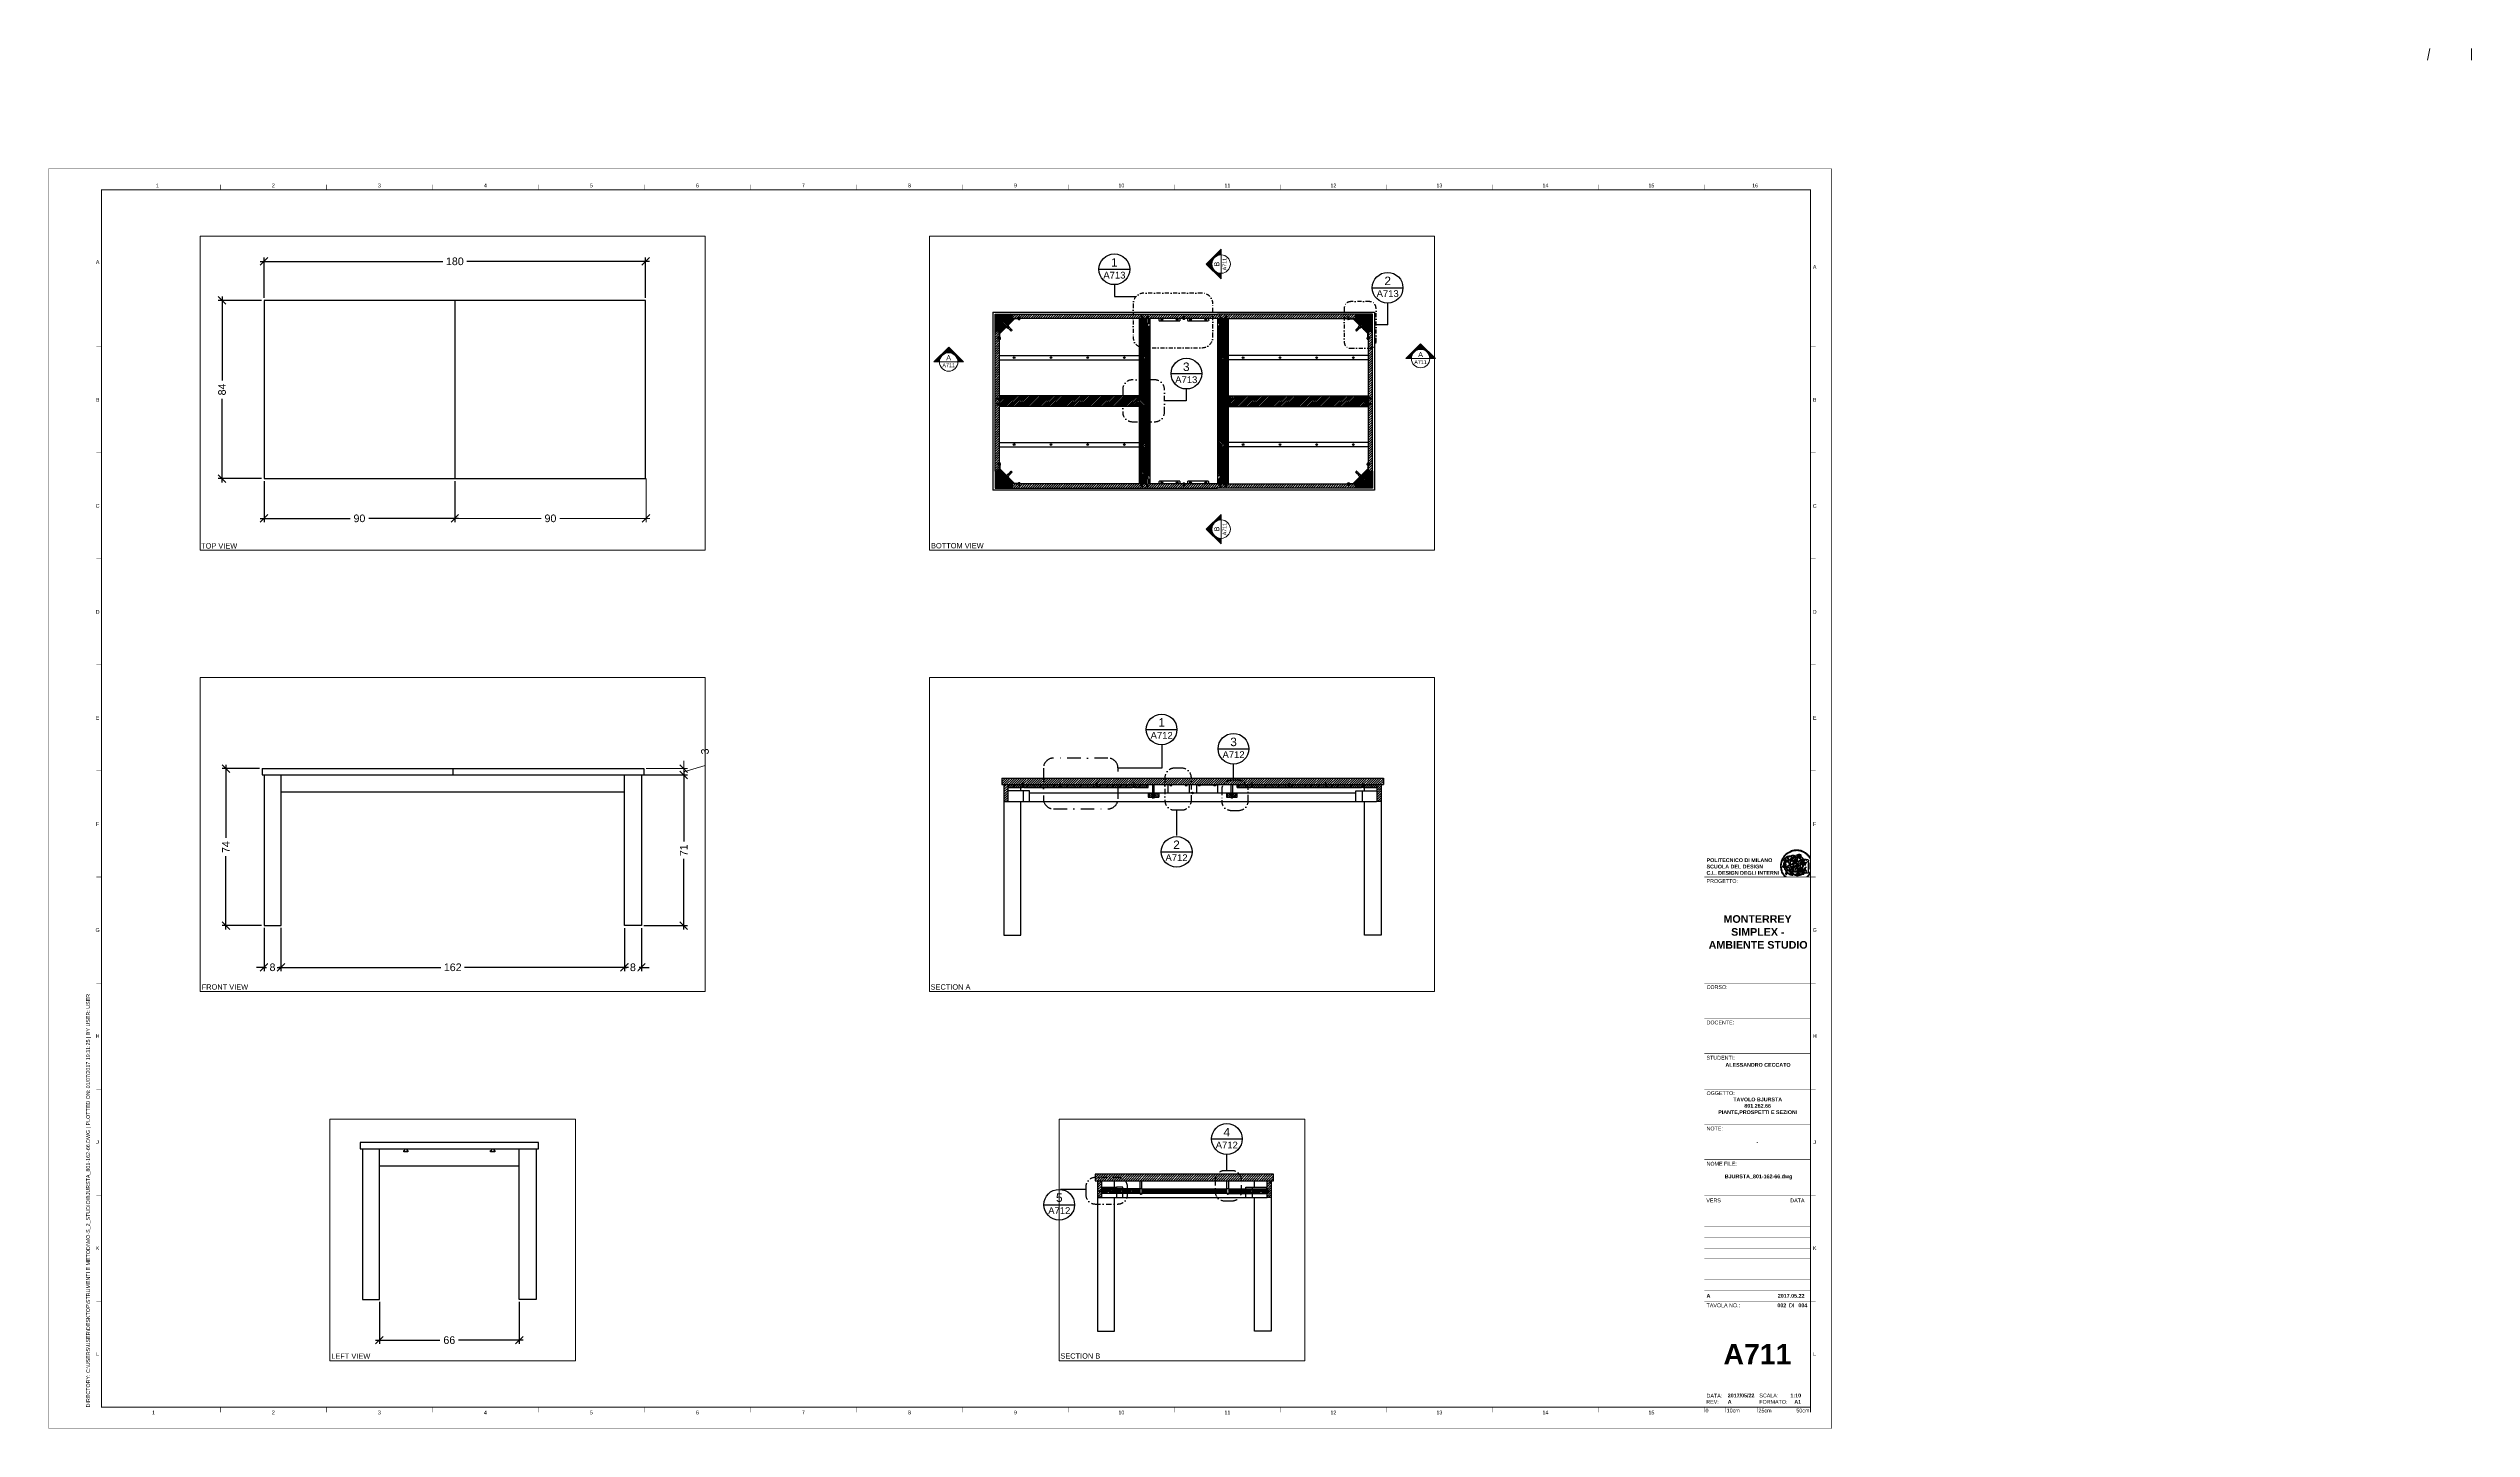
# Paper-space layout 'Layout1' of a CAD drawing. Header units: millimetres. Extents: x -1 to 1142, y -1 to 650.
# The model-space entities are those that its viewports show. They can reach past a viewport. Long polylines and large blocks are cut down to what shows.
import ezdxf
from ezdxf.enums import TextEntityAlignment as Align

# ---------------------------------------------------------------- set-up
doc = ezdxf.new("R2010")
doc.units = ezdxf.units.MM
doc.set_wipeout_variables(frame=1)
doc.linetypes.add('ACAD_ISO02W100', pattern=[15, 12, -3])
doc.linetypes.add('TRATTOPUNTO', pattern=[25.4, 12.7, -6.35, 0, -6.35])
doc.layers.get('0').update_dxf_attribs({"color": 255})
doc.layers.get('DEFPOINTS').update_dxf_attribs({"color": 210, "lineweight": 18})
for name, color, linetype, lineweight in [('A-ANNO-SYMB', 3, 'Continuous', 18), ('A-FURN', 8, 'Continuous', 18), ('quote', 5, 'Continuous', 18)]:
    doc.layers.add(name, color=color, linetype=linetype, lineweight=lineweight)
for name, color, linetype in [('G-ANNO-LOGO', 3, 'Continuous'), ('G-ANNO-TEXT', 3, 'Continuous'), ('G-ANNO-TTLB', 3, 'Continuous'), ('GIUNZIONI', 2, 'Continuous'), ('SELECTIONS', 6, 'Continuous'), ('SEZIONI DETTAGLI', 250, 'Continuous'), ('VITI', 4, 'Continuous')]:
    doc.layers.add(name, color=color, linetype=linetype)
doc.layers.add('G-ANNO-NPLT', color=210, linetype='Continuous', plot=False)
doc.layers.add('selezioni', color=1, linetype='Continuous', lineweight=18, plot=False)
doc.styles.add('ARIAL', font='arial.ttf')
doc.styles.add('ARIAL-BOLD', font='')
doc.styles.add('E-ARIAL', font='arial.ttf')
doc.styles.get("Standard").update_dxf_attribs({"font": 'arial.ttf'})
doc.styles.get('ARIAL-BOLD').set_extended_font_data('Arial', bold=True)
doc.dimstyles.new('TICK_36', dxfattribs={"dimtxt": 3.6, "dimasz": 3.6, "dimexe": 1.8, "dimexo": 1.2, "dimgap": 1.8, "dimtad": 0, "dimdec": 0, "dimzin": 0, "dimdsep": 46, "dimtxsty": 'ARIAL', "dimblk": 'OBLIQUE', "dimcen": 1.8, "dimdle": 1.8, "dimclrd": 256, "dimclrt": 256, "dimadec": 0, "dimazin": 0, "dimtfac": 1, "dimtdec": 0, "dimtmove": 1, "dimatfit": 3, "dimldrblk": 'OPEN90', "dimfxl": 1, "dimtfill": 1, "dimtolj": 1, "dimtzin": 0, "dimarcsym": 0})
pattern_1 = [(45, (0, 124.7516), (-0.561266, 0.561266), [])]
pattern_2 = [(45, (0, 126.70486), (-0.561266, 0.561266), [])]
pattern_3 = [(45, (0, 126.70486), (-0.4490128, 0.4490128), [])]

# ---------------------------------------------------------------- blocks, each defined once
blk = doc.blocks.new('logoPolimi')
for p, q in [((-2.37, 0.12), (-2.16, 0.11)), ((-2.37, 0.01), (-2.16, 0.01)), ((-2.36, 0.23), (-2.15, 0.21)), ((-2.35, 0.34), (-2.14, 0.31)), ((-2.33, 0.45), (-2.12, 0.41)), ((-2.3, 0.55), (-2.1, 0.51)), ((-2.28, 0.66), (-2.07, 0.6)), ((-2.24, 0.77), (-2.04, 0.7)), ((-2.2, 0.87), (-2.01, 0.79)), ((-2.16, 0.97), (-1.97, 0.89)), ((-2.11, 1.07), (-1.93, 0.98)), ((-2.06, 1.17), (-1.88, 1.07)), ((-2.01, 1.26), (-1.83, 1.15)), ((-1.94, 1.36), (-1.77, 1.24)), ((-1.88, 1.45), (-1.71, 1.32)), ((-1.84, 0.03), (-1.82, 0.35)), ((-1.81, 1.53), (-1.65, 1.4)), ((-1.74, 1.61), (-1.58, 1.47)), ((-1.73, 0.59), (-1.73, 0.59)), ((-1.73, 0.59), (-1.73, 0.59)), ((-1.66, 1.69), (-1.51, 1.54)), ((-1.65, 0.57), (-1.65, 0.57)), ((-1.59, 1.12), (-1.59, 1.12)), ((-1.58, 1.77), (-1.44, 1.61)), ((-1.51, 0.55), (-1.51, 0.55)), ((-1.51, 0.55), (-1.51, 0.55)), ((-1.49, 1.84), (-1.36, 1.68)), ((-1.41, 1.91), (-1.28, 1.74)), ((-1.32, 1.97), (-1.2, 1.8)), ((-1.31, 0.79), (-1.21, 0.75)), ((-1.21, 0.75), (-1.31, 0.79)), ((-1.21, 0.75), (-1.31, 0.79)), ((-1.22, 2.03), (-1.11, 1.85)), ((-1.21, 0.75), (-1.21, 0.75)), ((-1.21, 0.75), (-1.21, 0.75)), ((-1.19, 0.76), (-1.19, 0.76)), ((-1.19, 0.76), (-1.19, 0.76)), ((-1.17, 0.99), (-1.18, 0.99)), ((-1.18, 0.99), (-1.17, 0.99)), ((-1.16, 0.57), (-1.16, 0.57)), ((-1.16, 0.57), (-1.16, 0.57)), ((-1.13, 2.09), (-1.03, 1.9)), ((-1.1, 0.01), (-0.99, 0.06)), ((-0.99, 0.06), (-1.1, 0.01)), ((-0.99, 0.06), (-1.1, 0.01)), ((-1.03, 2.14), (-0.94, 1.95)), ((-0.99, 0.06), (-0.99, 0.06)), ((-0.99, 0.06), (-0.99, 0.06)), ((-0.97, 0.79), (-0.98, 0.79)), ((-0.89, 0.84), (-0.97, 0.79)), ((-0.97, 0.79), (-0.89, 0.84)), ((-0.96, 1.41), (-0.96, 1.41)), ((-0.96, 1.41), (-0.96, 1.41)), ((-0.93, 2.18), (-0.84, 1.99)), ((-0.89, 0.84), (-0.82, 0.87)), ((-0.82, 0.87), (-0.89, 0.84)), ((-0.89, 0.84), (-0.82, 0.87)), ((-0.88, 0.83), (-0.89, 0.84)), ((-0.85, 1.39), (-0.85, 1.39)), ((-0.85, 1.39), (-0.85, 1.39)), ((-0.84, 0.14), (-0.84, 0.14)), ((-0.83, 2.22), (-0.75, 2.03)), ((-0.77, 1.08), (-0.78, 1.08)), ((-0.78, 1.08), (-0.77, 1.08)), ((-0.61, 1.12), (-0.77, 1.08)), ((-0.77, 1.08), (-0.61, 1.12)), ((-0.77, 1.08), (-0.61, 1.12)), ((-0.75, 1.3), (-0.76, 1.29)), ((-0.76, 1.29), (-0.75, 1.3)), ((-0.72, 2.26), (-0.66, 2.06)), ((-0.65, 0.99), (-0.7, 0.96)), ((-0.69, 0.18), (-0.68, 0.18)), ((-0.66, 0.93), (-0.66, 0.93)), ((-0.66, 0.93), (-0.64, 0.93)), ((-0.66, 0.93), (-0.66, 0.93)), ((-0.66, 0.93), (-0.66, 0.93)), ((-0.63, 1.01), (-0.63, 1.01)), ((-0.63, 1.01), (-0.62, 1.01)), ((-0.63, 0.66), (-0.63, 0.66)), ((-0.61, 2.29), (-0.56, 2.09)), ((-0.6, 1.12), (-0.61, 1.12)), ((-0.61, 1.12), (-0.6, 1.12)), ((-0.61, 1.12), (-0.6, 1.12)), ((-0.61, 0.86), (-0.57, 0.85)), ((-0.57, 0.85), (-0.61, 0.86)), ((-0.61, 0.86), (-0.57, 0.85)), ((-0.53, 1.08), (-0.6, 1.12)), ((-0.6, 1.12), (-0.6, 1.11)), ((-0.6, 1.12), (-0.53, 1.08)), ((-0.57, 0.8), (-0.59, 0.8)), ((-0.57, 0.85), (-0.53, 0.84)), ((-0.57, 0.85), (-0.57, 0.85)), ((-0.57, 0.85), (-0.57, 0.85)), ((-0.57, 0.85), (-0.53, 0.84)), ((-0.56, 0.29), (-0.49, 0.48)), ((-0.56, 0.14), (-0.56, 0.29)), ((-0.5, 0.11), (-0.56, 0.14)), ((-0.53, 0.84), (-0.51, 0.84)), ((-0.53, 0.84), (-0.51, 0.84)), ((-0.53, 0.84), (-0.53, 0.84)), ((-0.51, 2.32), (-0.46, 2.11)), ((-0.51, 0.11), (-0.51, 0.11)), ((-0.51, 0.11), (-0.51, 0.11)), ((-0.34, 0.33), (-0.5, 0.11)), ((-0.49, 0.48), (-0.41, 0.55)), ((-0.42, 0.8), (-0.47, 0.79)), ((-0.42, 0.8), (-0.47, 0.79)), ((-0.47, 0.79), (-0.45, 0.76)), ((-0.47, 0.79), (-0.45, 0.76)), ((-0.45, 1.14), (-0.42, 1.11)), ((-0.42, 1.26), (-0.36, 1.22)), ((-0.41, 0.55), (-0.34, 0.49)), ((-0.4, 2.34), (-0.36, 2.13)), ((-0.4, 1.37), (-0.38, 1.38)), ((-0.39, 1.37), (-0.4, 1.37)), ((-0.35, 1.33), (-0.4, 1.37)), ((-0.39, 1.24), (-0.4, 1.23)), ((-0.38, 1.14), (-0.38, 1.14)), ((-0.34, 0.49), (-0.09, 0.48)), ((-0.16, 0.32), (-0.34, 0.33)), ((-0.14, 0.32), (-0.31, 0.34)), ((-0.29, 2.35), (-0.26, 2.14)), ((-0.28, 1.3), (-0.29, 1.3)), ((-0.28, 1.3), (-0.28, 1.3)), ((-0.18, 2.36), (-0.16, 2.15)), ((-0.16, 1.24), (-0.16, 1.25)), ((-0.16, 1.25), (-0.16, 1.25)), ((-0.16, 0.49), (-0.14, 0.64)), ((-0.06, 0.27), (-0.16, 0.32)), ((-0.1, 0.88), (-0.09, 0.87)), ((-0.08, 1.37), (-0.08, 1.38)), ((-0.08, 1.23), (-0.05, 1.21)), ((-0.05, 1.21), (-0.08, 1.23)), ((-0.08, 1.23), (-0.05, 1.21)), ((-0.07, 2.37), (-0.06, 2.16)), ((-0.03, 0.26), (-0.06, 0.27)), ((-0.05, 1.21), (-0.04, 1.21)), ((-0.04, 1.21), (-0.05, 1.21)), ((-0.04, 1.21), (-0.04, 1.21)), ((-0.04, 1.21), (-0.04, 1.21)), ((-0.04, 0.48), (-0.03, 0.26)), ((0.03, 1.15), (0.03, 1.15)), ((0.03, 0.66), (0.03, 0.67)), ((0.04, 2.37), (0.04, 2.16)), ((0.07, 0.58), (0.07, 0.57)), ((0.1, 1.18), (0.1, 1.18)), ((0.1, 0.84), (0.1, 0.84)), ((0.13, 1.32), (0.17, 1.19)), ((0.15, 2.36), (0.14, 2.16)), ((0.14, 0.71), (0.34, 0.65)), ((0.31, 0.56), (0.17, 0.63)), ((0.26, 2.36), (0.24, 2.15)), ((0.27, 1.61), (0.27, 1.61)), ((0.27, 1.61), (0.27, 1.61)), ((0.27, 1.61), (0.27, 1.61)), ((0.29, 1.29), (0.29, 1.29)), ((0.29, 1.29), (0.29, 1.29)), ((0.29, 1.29), (0.29, 1.29)), ((0.29, 1.29), (0.29, 1.29)), ((0.33, 0.49), (0.34, 0.49)), ((0.33, 0.03), (0.35, 0.03)), ((0.33, 0.03), (0.35, 0.03)), ((0.37, 2.34), (0.34, 2.13)), ((0.34, 0.65), (0.34, 0.64)), ((0.35, 0.03), (0.57, 0.06)), ((0.35, 0.03), (0.57, 0.06)), ((0.35, 0.03), (0.35, 0.03)), ((0.35, 0.03), (0.35, 0.03)), ((0.38, 1.36), (0.37, 1.35)), ((0.38, 0.34), (0.37, 0.34)), ((0.38, 0.34), (0.38, 0.34)), ((0.43, 0.67), (0.39, 0.64)), ((0.48, 2.32), (0.44, 2.12)), ((0.49, 1.05), (0.51, 1.13)), ((0.51, 1.13), (0.49, 1.05)), ((0.49, 1.05), (0.51, 1.13)), ((0.51, 1.31), (0.5, 1.29)), ((0.51, 1.13), (0.52, 1.23)), ((0.52, 1.23), (0.51, 1.23)), ((0.51, 1.23), (0.52, 1.23)), ((0.52, 1.23), (0.51, 1.13)), ((0.51, 1.13), (0.52, 1.23)), ((0.52, 1.24), (0.6, 1.37)), ((0.52, 1.23), (0.6, 1.36)), ((0.6, 1.36), (0.52, 1.23)), ((0.52, 1.23), (0.52, 1.23)), ((0.52, 1.23), (0.52, 1.24)), ((0.52, 1.23), (0.52, 1.23)), ((0.55, 1.07), (0.53, 1.06)), ((0.53, 1.04), (0.53, 1.06)), ((0.53, 1.05), (0.53, 1.04)), ((0.59, 2.3), (0.54, 2.09)), ((0.54, 0.3), (0.63, 0.32)), ((0.54, -0.08), (0.61, 0.06)), ((0.61, 0.06), (0.54, -0.08)), ((0.54, -0.08), (0.61, 0.06)), ((0.56, 0.19), (0.59, 0.21)), ((0.57, 1.07), (0.57, 1.07)), ((0.57, 1.07), (0.57, 1.07)), ((0.57, 1.07), (0.57, 1.07)), ((0.57, 1.07), (0.57, 1.07)), ((0.57, 1.07), (0.57, 1.07)), ((0.57, 1.07), (0.57, 1.07)), ((0.57, 1.07), (0.57, 1.07)), ((0.58, 0.3), (0.59, 0.29)), ((0.59, 0.78), (0.59, 0.79)), ((0.59, 0.79), (0.59, 0.79)), ((0.59, 0.79), (0.59, 0.79)), ((0.59, 0.79), (0.59, 0.78)), ((0.61, 0.06), (0.6, 0.07)), ((0.6, 0.07), (0.61, 0.06)), ((0.61, 0.06), (0.61, 0.07)), ((0.62, 0.21), (0.65, 0.22)), ((0.69, 2.27), (0.63, 2.07)), ((0.64, 1.37), (0.65, 1.37)), ((0.69, 0.86), (0.68, 0.86)), ((0.68, 0.86), (0.69, 0.86)), ((0.68, 0.76), (0.68, 0.76)), ((0.8, 2.23), (0.73, 2.03)), ((0.76, 0.26), (0.76, 0.26)), ((0.9, 2.19), (0.82, 2)), ((0.82, 0.35), (0.84, 0.36)), ((0.82, 0.35), (0.82, 0.35)), ((0.84, 0.36), (0.84, 0.37)), ((0.85, 0.34), (1.05, 0.35)), ((1, 2.15), (0.91, 1.96)), ((0.93, 1.05), (0.93, 1.05)), ((0.93, 1.05), (0.93, 1.05)), ((0.93, 1.05), (0.93, 1.04)), ((0.93, 1.05), (0.93, 1.05)), ((0.97, 0.66), (0.96, 0.66)), ((1.01, 0.97), (0.98, 0.96)), ((1.1, 2.1), (1, 1.91)), ((1.2, 2.04), (1.09, 1.86)), ((1.17, 0.96), (1.17, 0.95)), ((1.17, 0.95), (1.17, 0.95)), ((1.29, 1.99), (1.18, 1.81)), ((1.38, 1.92), (1.26, 1.75)), ((1.34, 0.37), (1.26, 0.04)), ((1.27, 0.37), (1.27, 0.38)), ((1.28, 0.95), (1.28, 0.95)), ((1.47, 1.86), (1.34, 1.69)), ((1.37, 0.73), (1.46, 0.81)), ((1.41, 0.4), (1.41, 0.41)), ((1.56, 1.79), (1.42, 1.63)), ((1.64, 1.71), (1.49, 1.56)), ((1.49, 0.9), (1.57, 0.92)), ((1.72, 1.63), (1.56, 1.49)), ((1.67, 0.6), (1.57, 0.53)), ((1.79, 1.55), (1.63, 1.41)), ((1.86, 1.47), (1.7, 1.34)), ((1.93, 1.38), (1.76, 1.26)), ((1.99, 1.29), (1.81, 1.17)), ((2.05, 1.19), (1.87, 1.09)), ((2.1, 1.1), (1.92, 1)), ((2.15, 1), (1.96, 0.91)), ((2.19, 0.9), (2, 0.82)), ((2.23, 0.79), (2.04, 0.72)), ((2.27, 0.69), (2.07, 0.63)), ((2.3, 0.58), (2.09, 0.53)), ((2.32, 0.47), (2.12, 0.43)), ((2.34, 0.37), (2.13, 0.33)), ((2.36, 0.26), (2.15, 0.23)), ((2.37, 0.15), (2.16, 0.13)), ((2.37, 0.04), (2.16, 0.03)), ((-2.37, -0.1), (-2.16, -0.09)), ((-2.36, -0.21), (-2.15, -0.19)), ((-2.35, -0.32), (-2.14, -0.29)), ((-2.33, -0.43), (-2.12, -0.39)), ((-2.31, -0.54), (-2.1, -0.49)), ((-2.28, -0.65), (-2.08, -0.59)), ((-2.25, -0.75), (-2.05, -0.69)), ((-2.21, -0.86), (-2.02, -0.78)), ((-2.17, -0.96), (-1.98, -0.87)), ((-2.12, -1.06), (-1.93, -0.96)), ((-2.07, -1.16), (-1.89, -1.05)), ((-2.04, -0.15), (-1.97, -0.2)), ((-2.01, -1.25), (-1.84, -1.14)), ((-1.95, -1.34), (-1.78, -1.22)), ((-1.89, -1.43), (-1.72, -1.31)), ((-1.82, -1.52), (-1.66, -1.38)), ((-1.75, -1.6), (-1.59, -1.46)), ((-1.67, -1.68), (-1.52, -1.53)), ((-1.58, -0.12), (-1.6, -0.18)), ((-1.6, -0.18), (-1.58, -0.28)), ((-1.57, -0.54), (-1.59, -0.54)), ((-1.59, -0.54), (-1.59, -0.54)), ((-1.59, -1.76), (-1.45, -1.6)), ((-1.56, -0.32), (-1.56, -0.31)), ((-1.56, -0.31), (-1.56, -0.31)), ((-1.53, -0.65), (-1.53, -0.65)), ((-1.53, -0.65), (-1.53, -0.65)), ((-1.51, -1.83), (-1.37, -1.67)), ((-1.48, -0.86), (-1.48, -0.85)), ((-1.42, -0.37), (-1.42, -0.37)), ((-1.42, -1.9), (-1.29, -1.73)), ((-1.38, -0.46), (-1.38, -0.46)), ((-1.33, -1.96), (-1.21, -1.79)), ((-1.31, -0.24), (-1.31, -0.23)), ((-1.31, -0.23), (-1.31, -0.24)), ((-1.24, -2.02), (-1.13, -1.84)), ((-1.23, -0.19), (-1.23, -0.19)), ((-1.23, -0.19), (-1.23, -0.19)), ((-1.23, -0.19), (-1.23, -0.19)), ((-1.23, -0.19), (-1.23, -0.19)), ((-1.14, -2.08), (-1.04, -1.89)), ((-1.04, -2.13), (-0.95, -1.94)), ((-1.01, -0.39), (-1.02, -0.39)), ((-1.02, -0.39), (-1.01, -0.39)), ((-1.02, -0.7), (-1.02, -0.7)), ((-1.02, -0.7), (-1.02, -0.7)), ((-1.02, -0.7), (-1.02, -0.7)), ((-0.94, -2.18), (-0.86, -1.98)), ((-0.84, -2.22), (-0.77, -2.02)), ((-0.79, -0.51), (-0.83, -0.58)), ((-0.83, -0.58), (-0.79, -0.51)), ((-0.83, -0.58), (-0.79, -0.51)), ((-0.78, -1.05), (-0.83, -0.94)), ((-0.83, -0.94), (-0.78, -1.05)), ((-0.83, -0.94), (-0.83, -0.94)), ((-0.83, -0.94), (-0.78, -1.05)), ((-0.82, -1.23), (-0.82, -1.23)), ((-0.82, -1.23), (-0.77, -1.23)), ((-0.77, -1.23), (-0.82, -1.23)), ((-0.82, -1.23), (-0.82, -1.23)), ((-0.77, -1.23), (-0.82, -1.23)), ((-0.75, -0.96), (-0.8, -0.89)), ((-0.8, -0.89), (-0.79, -0.92)), ((-0.79, -0.92), (-0.8, -0.89)), ((-0.8, -0.89), (-0.75, -0.96)), ((-0.79, -0.92), (-0.8, -0.89)), ((-0.8, -0.89), (-0.8, -0.89)), ((-0.8, -0.89), (-0.75, -0.96)), ((-0.79, -0.92), (-0.78, -0.95)), ((-0.78, -0.95), (-0.79, -0.92)), ((-0.78, -0.95), (-0.79, -0.92)), ((-0.77, -0.49), (-0.78, -0.48)), ((-0.78, -0.48), (-0.77, -0.49)), ((-0.78, -0.95), (-0.76, -1)), ((-0.76, -1), (-0.78, -0.95)), ((-0.76, -1), (-0.78, -0.95)), ((-0.71, -0.89), (-0.75, -0.87)), ((-0.75, -0.87), (-0.71, -0.89)), ((-0.75, -0.87), (-0.71, -0.89)), ((-0.72, -1.01), (-0.75, -0.96)), ((-0.75, -0.96), (-0.72, -1.01)), ((-0.75, -0.96), (-0.72, -1.01)), ((-0.74, -2.25), (-0.67, -2.05)), ((-0.64, -0.93), (-0.71, -0.89)), ((-0.71, -0.89), (-0.64, -0.93)), ((-0.71, -0.89), (-0.64, -0.93)), ((-0.66, -0.53), (-0.66, -0.53)), ((-0.66, -0.53), (-0.66, -0.53)), ((-0.66, -0.53), (-0.66, -0.53)), ((-0.63, -2.29), (-0.57, -2.08)), ((-0.52, -2.31), (-0.48, -2.11)), ((-0.39, -0.81), (-0.51, -0.69)), ((-0.51, -1.04), (-0.5, -1.04)), ((-0.48, -0.42), (-0.48, -0.42)), ((-0.48, -0.42), (-0.48, -0.42)), ((-0.48, -0.42), (-0.48, -0.42)), ((-0.42, -2.33), (-0.38, -2.13)), ((-0.41, -0.51), (-0.41, -0.51)), ((-0.38, -0.05), (-0.39, -0.12)), ((-0.39, -0.12), (-0.37, -0.1)), ((-0.35, -0.14), (-0.37, -0.08)), ((-0.37, -0.09), (-0.37, -0.09)), ((-0.33, -0.12), (-0.35, -0.14)), ((-0.32, -0.14), (-0.35, -0.14)), ((-0.35, -0.18), (-0.34, -0.22)), ((-0.34, -0.08), (-0.29, -0.16)), ((-0.34, -0.22), (-0.34, -0.22)), ((-0.27, -0.17), (-0.32, -0.14)), ((-0.31, -2.35), (-0.28, -2.14)), ((-0.25, -0.91), (-0.26, -0.9)), ((-0.26, -1.29), (0.1, -1.2)), ((0.1, -1.2), (-0.26, -1.29)), ((0.08, -1.4), (-0.26, -1.29)), ((-0.26, -1.29), (0.08, -1.4)), ((-0.26, -1.38), (-0.26, -1.29)), ((-0.26, -1.29), (-0.26, -1.29)), ((-0.26, -1.29), (-0.26, -1.38)), ((-0.26, -1.29), (0.08, -1.4)), ((-0.26, -1.29), (-0.26, -1.29)), ((0.08, -1.49), (-0.26, -1.38)), ((-0.26, -1.38), (0.09, -1.49)), ((-0.2, -2.36), (-0.18, -2.15)), ((-0.14, -0.15), (-0.16, -0.13)), ((-0.11, -0.04), (-0.12, -0.05)), ((-0.09, -2.37), (-0.08, -2.16)), ((-0.04, -0.41), (-0.01, -0.44)), ((-0.01, -0.44), (-0.04, -0.41)), ((-0.04, -0.41), (-0.01, -0.44)), ((0.03, -2.37), (0.02, -2.16)), ((0.07, -0.84), (0.07, -0.84)), ((0.07, -0.84), (0.07, -0.84)), ((0.1, -1.2), (0.08, -1.32)), ((0.08, -1.32), (0.13, -1.2)), ((0.08, -1.4), (0.72, -1.22)), ((0.72, -1.22), (0.08, -1.4)), ((0.08, -1.4), (0.72, -1.22)), ((0.72, -1.31), (0.08, -1.49)), ((0.08, -1.44), (0.08, -1.4)), ((0.08, -1.4), (0.08, -1.44)), ((0.08, -1.4), (0.08, -1.49)), ((0.08, -1.49), (0.08, -1.44)), ((0.08, -1.44), (0.08, -1.44)), ((0.08, -1.44), (0.08, -1.45)), ((0.08, -1.45), (0.08, -1.46)), ((0.08, -1.46), (0.08, -1.49)), ((0.1, -1.01), (0.09, -0.86)), ((0.1, -1.01), (0.09, -0.86)), ((0.09, -1.49), (0.72, -1.31)), ((0.1, -1.2), (0.12, -1.04)), ((0.12, -1.04), (0.1, -1.2)), ((0.13, -1.2), (0.1, -1.2)), ((0.1, -1.2), (0.13, -1.2)), ((0.13, -1.2), (0.1, -1.2)), ((0.1, -1.2), (0.1, -1.2)), ((0.11, -0.44), (0.11, -0.44)), ((0.11, -0.44), (0.11, -0.44)), ((0.12, -0.21), (0.12, -0.21)), ((0.12, -0.21), (0.12, -0.21)), ((0.12, -0.21), (0.12, -0.21)), ((0.12, -0.21), (0.12, -0.21)), ((0.12, -0.21), (0.12, -0.21)), ((0.12, -0.21), (0.12, -0.21)), ((0.12, -0.21), (0.12, -0.21)), ((0.12, -0.21), (0.12, -0.21)), ((0.12, -0.21), (0.12, -0.21)), ((0.12, -0.21), (0.12, -0.21)), ((0.12, -0.21), (0.12, -0.21)), ((0.12, -0.21), (0.12, -0.21)), ((0.12, -0.21), (0.12, -0.21)), ((0.12, -0.56), (0.14, -0.53)), ((0.14, -0.53), (0.12, -0.56)), ((0.12, -0.56), (0.14, -0.53)), ((0.12, -1.04), (0.12, -1.04)), ((0.12, -1.04), (0.12, -1.04)), ((0.12, -1.04), (0.12, -1.04)), ((0.14, -2.37), (0.12, -2.16)), ((0.21, -0.99), (0.13, -1.2)), ((0.13, -1.2), (0.21, -0.99)), ((0.36, -1.14), (0.13, -1.2)), ((0.13, -1.2), (0.26, -1.17)), ((0.14, -0.53), (0.16, -0.49)), ((0.16, -0.49), (0.14, -0.53)), ((0.14, -0.53), (0.16, -0.49)), ((0.16, -0.49), (0.16, -0.49)), ((0.16, -0.49), (0.16, -0.49)), ((0.28, -1.19), (0.21, -0.99)), ((0.21, -0.99), (0.31, -1.27)), ((0.25, -2.36), (0.22, -2.15)), ((0.24, -0.17), (0.24, -0.16)), ((0.24, -0.16), (0.24, -0.17)), ((0.25, -0.84), (0.25, -0.88)), ((0.25, -0.88), (0.25, -0.84)), ((0.25, -0.88), (0.25, -0.84)), ((0.25, -0.88), (0.29, -1.17)), ((0.26, -0.88), (0.25, -0.88)), ((0.31, -1.27), (0.25, -0.88)), ((0.26, -1.17), (0.28, -1.16)), ((0.28, -1.16), (0.36, -1.14)), ((0.29, -1.17), (0.28, -1.19)), ((0.35, -2.34), (0.32, -2.14)), ((0.36, -1.14), (0.72, -1.22)), ((0.72, -1.22), (0.36, -1.14)), ((0.46, -2.32), (0.42, -2.12)), ((0.49, -0.31), (0.49, -0.31)), ((0.49, -0.31), (0.49, -0.31)), ((0.5, -0.27), (0.5, -0.27)), ((0.51, -0.27), (0.51, -0.27)), ((0.57, -2.3), (0.52, -2.1)), ((0.68, -2.27), (0.62, -2.07)), ((0.78, -2.24), (0.71, -2.04)), ((0.72, -0.81), (0.75, -0.89)), ((0.72, -1.22), (0.72, -1.31)), ((0.72, -1.31), (0.72, -1.22)), ((0.74, -0.23), (0.74, -0.23)), ((0.74, -0.23), (0.75, -0.24)), ((0.75, -0.23), (0.75, -0.23)), ((0.89, -2.2), (0.81, -2)), ((0.86, -0.25), (0.82, -0.34)), ((0.87, -0.22), (0.86, -0.23)), ((0.87, -0.22), (0.86, -0.25)), ((0.99, -2.15), (0.9, -1.96)), ((0.96, -0.58), (0.96, -0.57)), ((1.09, -2.11), (0.99, -1.92)), ((1.05, -1.05), (1.04, -1.05)), ((1.19, -2.05), (1.08, -1.87)), ((1.28, -2), (1.17, -1.82)), ((1.37, -1.93), (1.25, -1.76)), ((1.31, -0.27), (1.3, -0.26)), ((1.3, -0.26), (1.3, -0.26)), ((1.3, -0.26), (1.3, -0.26)), ((1.3, -0.26), (1.31, -0.27)), ((1.3, -0.26), (1.3, -0.26)), ((1.46, -1.87), (1.33, -1.7)), ((1.54, -1.8), (1.41, -1.64)), ((1.63, -1.72), (1.48, -1.57)), ((1.71, -1.65), (1.55, -1.5)), ((1.78, -1.57), (1.62, -1.43)), ((1.85, -1.48), (1.69, -1.35)), ((1.92, -1.39), (1.75, -1.27)), ((1.98, -1.3), (1.81, -1.19)), ((2.04, -1.21), (1.86, -1.1)), ((2.09, -1.11), (1.91, -1.01)), ((2.14, -1.01), (1.95, -0.92)), ((2.19, -0.91), (1.99, -0.83)), ((2.23, -0.81), (2.03, -0.74)), ((2.26, -0.7), (2.06, -0.64)), ((2.29, -0.6), (2.09, -0.55)), ((2.32, -0.49), (2.11, -0.45)), ((2.34, -0.38), (2.13, -0.35)), ((2.35, -0.27), (2.15, -0.25)), ((2.37, -0.08), (2.16, -0.07)), ((2.36, -0.16), (2.16, -0.15))]:
    blk.add_line(p, q)
for points in [[(-1.9, 0.12), (-1.94, 0.02), (-2.05, -0.09), (-2.05, -0.09)], [(-1.86, 0.38), (-1.86, 0.38), (-1.87, 0.19), (-1.9, 0.12)], [(-1.76, 0.6), (-1.76, 0.6), (-1.84, 0.57), (-1.86, 0.38)], [(-1.86, -0.04), (-1.84, 0.02), (-1.84, 0.03), (-1.84, 0.03)], [(-1.82, 0.78), (-1.83, 0.8), (-1.85, 0.86), (-1.83, 0.88)], [(-1.82, 0.78), (-1.83, 0.8), (-1.85, 0.86), (-1.83, 0.88)], [(-1.83, 0.88), (-1.81, 0.9), (-1.76, 0.96), (-1.76, 0.96)], [(-1.83, 0.88), (-1.81, 0.9), (-1.76, 0.96), (-1.76, 0.96)], [(-1.76, 0.6), (-1.83, 0.7), (-1.78, 0.74), (-1.78, 0.74)], [(-1.78, 0.74), (-1.79, 0.74), (-1.83, 0.7), (-1.76, 0.6)], [(-1.78, 0.74), (-1.8, 0.76), (-1.81, 0.78), (-1.82, 0.78)], [(-1.78, 0.74), (-1.8, 0.76), (-1.81, 0.78), (-1.82, 0.78)], [(-1.82, 0.35), (-1.81, 0.5), (-1.73, 0.59), (-1.73, 0.59)], [(-1.82, -0.19), (-1.73, -0.07), (-1.75, 0.14), (-1.75, 0.3)], [(-1.75, 0.33), (-1.75, 0.17), (-1.73, -0.05), (-1.8, -0.17)], [(-1.78, 0.74), (-1.75, 0.72), (-1.72, 0.69), (-1.68, 0.7)], [(-1.68, 0.7), (-1.72, 0.69), (-1.75, 0.72), (-1.78, 0.74)], [(-1.68, 0.7), (-1.72, 0.69), (-1.75, 0.72), (-1.78, 0.74)], [(-1.78, 0.74), (-1.78, 0.74), (-1.78, 0.74), (-1.78, 0.74)], [(-1.76, 0.96), (-1.68, 1.1), (-1.59, 1.12), (-1.59, 1.12)], [(-1.76, 0.96), (-1.68, 1.1), (-1.6, 1.12), (-1.6, 1.12)], [(-1.73, 0.59), (-1.74, 0.59), (-1.75, 0.6), (-1.76, 0.6)], [(-1.73, 0.59), (-1.74, 0.59), (-1.75, 0.6), (-1.76, 0.6)], [(-1.75, 0.3), (-1.76, 0.47), (-1.65, 0.57), (-1.65, 0.57)], [(-1.65, 0.57), (-1.65, 0.57), (-1.76, 0.5), (-1.75, 0.33)], [(-1.65, 0.57), (-1.68, 0.58), (-1.7, 0.58), (-1.73, 0.59)], [(-1.65, 0.57), (-1.68, 0.58), (-1.7, 0.58), (-1.73, 0.59)], [(-1.5, 0.71), (-1.53, 0.74), (-1.61, 0.71), (-1.68, 0.7)], [(-1.68, 0.7), (-1.61, 0.71), (-1.53, 0.73), (-1.5, 0.71)], [(-1.5, 0.71), (-1.53, 0.73), (-1.61, 0.71), (-1.68, 0.7)], [(-1.51, 0.55), (-1.56, 0.56), (-1.61, 0.56), (-1.65, 0.57)], [(-1.65, 0.57), (-1.61, 0.56), (-1.56, 0.56), (-1.51, 0.55)], [(-1.51, 0.55), (-1.56, 0.56), (-1.61, 0.56), (-1.65, 0.57)], [(-1.59, 1.12), (-1.6, 1.06), (-1.61, 0.99), (-1.61, 0.97)], [(-1.61, 0.97), (-1.61, 0.99), (-1.6, 1.06), (-1.59, 1.12)], [(-1.61, 0.97), (-1.61, 0.99), (-1.6, 1.06), (-1.59, 1.12)], [(-1.61, 0.97), (-1.61, 0.95), (-1.56, 0.88), (-1.54, 0.87)], [(-1.54, 0.87), (-1.56, 0.88), (-1.61, 0.95), (-1.61, 0.97)], [(-1.54, 0.87), (-1.56, 0.88), (-1.61, 0.96), (-1.61, 0.97)], [(-1.59, 1.12), (-1.59, 1.13), (-1.59, 1.15), (-1.58, 1.16)], [(-1.59, 1.12), (-1.59, 1.13), (-1.59, 1.15), (-1.58, 1.16)], [(-1.58, 1.16), (-1.57, 1.21), (-1.52, 1.23), (-1.49, 1.25)], [(-1.58, 1.16), (-1.57, 1.21), (-1.52, 1.23), (-1.49, 1.25)], [(-1.58, 0.36), (-1.58, 0.48), (-1.51, 0.55), (-1.51, 0.55)], [(-1.51, 0.55), (-1.51, 0.55), (-1.58, 0.48), (-1.58, 0.36)], [(-1.51, 0.55), (-1.51, 0.55), (-1.58, 0.48), (-1.58, 0.36)], [(-1.55, 0.04), (-1.55, 0.08), (-1.58, 0.25), (-1.58, 0.36)], [(-1.58, 0.36), (-1.58, 0.25), (-1.55, 0.08), (-1.55, 0.04)], [(-1.58, 0.36), (-1.58, 0.25), (-1.55, 0.08), (-1.55, 0.04)], [(-1.58, -0.12), (-1.57, -0.06), (-1.55, 0.02), (-1.55, 0.04)], [(-1.55, 0.04), (-1.55, 0.02), (-1.57, -0.06), (-1.58, -0.12)], [(-1.55, 0.04), (-1.55, 0.02), (-1.56, -0.04), (-1.57, -0.1)], [(-1.54, 0.87), (-1.52, 0.85), (-1.47, 0.83), (-1.44, 0.83)], [(-1.44, 0.83), (-1.47, 0.83), (-1.52, 0.85), (-1.54, 0.87)], [(-1.45, 0.83), (-1.47, 0.83), (-1.52, 0.85), (-1.54, 0.87)], [(-1.51, 0.55), (-1.33, 0.54), (-1.16, 0.57), (-1.16, 0.57)], [(-1.16, 0.57), (-1.16, 0.57), (-1.33, 0.54), (-1.51, 0.55)], [(-1.16, 0.57), (-1.16, 0.57), (-1.33, 0.54), (-1.51, 0.55)], [(-1.5, 0.71), (-1.46, 0.68), (-1.4, 0.62), (-1.33, 0.66)], [(-1.33, 0.66), (-1.4, 0.62), (-1.46, 0.68), (-1.5, 0.71)], [(-1.33, 0.66), (-1.4, 0.62), (-1.46, 0.68), (-1.5, 0.71)], [(-1.49, 1.25), (-1.46, 1.26), (-1.42, 1.33), (-1.39, 1.36)], [(-1.49, 1.25), (-1.46, 1.27), (-1.43, 1.34), (-1.39, 1.36)], [(-1.31, 0.79), (-1.33, 0.79), (-1.42, 0.83), (-1.45, 0.83)], [(-1.44, 0.83), (-1.42, 0.83), (-1.33, 0.79), (-1.31, 0.79)], [(-1.31, 0.79), (-1.33, 0.79), (-1.42, 0.83), (-1.44, 0.83)], [(-1.35, 1.1), (-1.4, 1.17), (-1.36, 1.23), (-1.29, 1.31)], [(-1.29, 1.31), (-1.36, 1.23), (-1.4, 1.17), (-1.35, 1.1)], [(-1.35, 1.1), (-1.4, 1.17), (-1.36, 1.23), (-1.29, 1.31)], [(-1.39, 1.36), (-1.35, 1.38), (-1.26, 1.4), (-1.19, 1.41)], [(-1.39, 1.36), (-1.35, 1.38), (-1.26, 1.4), (-1.19, 1.41)], [(-1.18, 0.99), (-1.24, 0.97), (-1.3, 1.03), (-1.35, 1.1)], [(-1.35, 1.1), (-1.3, 1.03), (-1.24, 0.97), (-1.18, 0.99)], [(-1.18, 1), (-1.24, 0.97), (-1.3, 1.03), (-1.35, 1.1)], [(-1.33, 0.66), (-1.28, 0.7), (-1.23, 0.73), (-1.21, 0.75)], [(-1.21, 0.75), (-1.23, 0.73), (-1.28, 0.7), (-1.33, 0.66)], [(-1.21, 0.75), (-1.23, 0.73), (-1.28, 0.7), (-1.33, 0.66)], [(-1.29, 1.31), (-1.22, 1.39), (-1.01, 1.41), (-0.96, 1.41)], [(-0.96, 1.41), (-1.01, 1.41), (-1.22, 1.39), (-1.29, 1.31)], [(-1.29, 1.31), (-1.22, 1.39), (-1.01, 1.41), (-0.96, 1.41)], [(-1.24, -0.02), (-1.21, -0.01), (-1.1, 0.01), (-1.1, 0.01)], [(-1.1, 0.01), (-1.1, 0.01), (-1.21, -0.01), (-1.24, -0.02)], [(-1.1, 0.01), (-1.1, 0.01), (-1.21, -0.01), (-1.24, -0.02)], [(-1.21, 0.75), (-1.2, 0.75), (-1.19, 0.76), (-1.19, 0.76)], [(-1.19, 0.76), (-1.19, 0.76), (-1.2, 0.75), (-1.21, 0.75)], [(-1.19, 0.76), (-1.19, 0.76), (-1.2, 0.76), (-1.21, 0.75)], [(-1.19, 1.41), (-1.11, 1.43), (-0.97, 1.41), (-0.97, 1.41)], [(-1.19, 1.41), (-1.12, 1.43), (-0.98, 1.41), (-0.98, 1.41)], [(-1.19, 0.76), (-1.19, 0.77), (-1.18, 0.78), (-1.18, 0.79)], [(-1.18, 0.79), (-1.18, 0.78), (-1.19, 0.77), (-1.19, 0.76)], [(-1.19, 0.76), (-1.19, 0.77), (-1.19, 0.78), (-1.18, 0.79)], [(-1.18, 0.68), (-1.18, 0.68), (-1.19, 0.71), (-1.19, 0.76)], [(-1.19, 0.76), (-1.19, 0.71), (-1.18, 0.68), (-1.18, 0.68)], [(-1.18, 0.68), (-1.18, 0.68), (-1.19, 0.71), (-1.19, 0.76)], [(-1.18, 0.97), (-1.18, 0.97), (-1.18, 0.98), (-1.17, 0.99)], [(-1.17, 0.99), (-1.18, 0.98), (-1.18, 0.97), (-1.18, 0.97)], [(-1.18, 0.97), (-1.18, 0.97), (-1.18, 0.98), (-1.17, 0.99)], [(-1.18, 0.79), (-1.17, 0.86), (-1.18, 0.95), (-1.18, 0.97)], [(-1.18, 0.97), (-1.18, 0.95), (-1.17, 0.86), (-1.18, 0.79)], [(-1.18, 0.79), (-1.17, 0.86), (-1.18, 0.95), (-1.18, 0.97)], [(-1.16, 0.57), (-1.17, 0.6), (-1.18, 0.64), (-1.18, 0.68)], [(-1.18, 0.68), (-1.18, 0.64), (-1.17, 0.6), (-1.16, 0.57)], [(-1.16, 0.57), (-1.17, 0.6), (-1.18, 0.64), (-1.18, 0.68)], [(-1.17, 0.99), (-1.17, 1.03), (-1.16, 1.09), (-1.14, 1.13)], [(-1.09, 0.42), (-1.1, 0.44), (-1.14, 0.48), (-1.16, 0.57)], [(-1.16, 0.57), (-1.14, 0.48), (-1.1, 0.44), (-1.09, 0.42)], [(-1.09, 0.42), (-1.1, 0.44), (-1.14, 0.48), (-1.16, 0.57)], [(-1.14, 1.13), (-1.12, 1.18), (-1.05, 1.31), (-1.05, 1.31)], [(-1.12, 0.46), (-1.12, 0.46), (-1.13, 0.38), (-1.11, 0.26)], [(-1.11, 0.26), (-1.08, 0.14), (-1.05, 0.03), (-1.05, 0.03)], [(-1.02, 0.32), (-1.02, 0.32), (-1.08, 0.4), (-1.09, 0.42)], [(-1.09, 0.42), (-1.08, 0.4), (-1.02, 0.32), (-1.02, 0.32)], [(-1.02, 0.32), (-1.02, 0.32), (-1.08, 0.4), (-1.09, 0.42)], [(-0.98, 0.2), (-0.98, 0.21), (-1.02, 0.32), (-1.02, 0.32)], [(-1.02, 0.32), (-1.02, 0.32), (-0.98, 0.21), (-0.98, 0.2)], [(-0.98, 0.2), (-0.98, 0.21), (-1.02, 0.32), (-1.02, 0.32)], [(-1.01, 0.12), (-1, 0.16), (-0.98, 0.19), (-0.98, 0.2)], [(-0.98, 0.2), (-0.98, 0.19), (-1, 0.16), (-1.01, 0.12)], [(-1.01, 0.12), (-1, 0.16), (-0.98, 0.19), (-0.98, 0.2)], [(-0.99, 0.06), (-1, 0.07), (-1.01, 0.1), (-1.01, 0.12)], [(-1.01, 0.12), (-1.01, 0.1), (-1, 0.07), (-0.99, 0.06)], [(-0.99, 0.06), (-1, 0.07), (-1.01, 0.1), (-1.01, 0.12)], [(-0.99, 0.06), (-0.99, 0.06), (-0.99, 0.06), (-0.98, 0.05)], [(-0.98, 0.05), (-0.99, 0.06), (-0.99, 0.06), (-0.99, 0.06)], [(-0.99, 0.05), (-0.99, 0.06), (-0.99, 0.06), (-0.99, 0.06)], [(-0.95, 0.02), (-0.96, 0.03), (-0.97, 0.04), (-0.99, 0.05)], [(-0.98, 1.41), (-0.98, 1.41), (-0.97, 1.41), (-0.96, 1.41)], [(-0.98, 0.81), (-0.94, 0.85), (-0.92, 0.93), (-0.91, 0.97)], [(-0.91, 0.97), (-0.92, 0.93), (-0.94, 0.85), (-0.98, 0.81)], [(-0.91, 0.97), (-0.92, 0.93), (-0.94, 0.85), (-0.98, 0.81)], [(-0.98, 0.79), (-0.98, 0.81), (-0.98, 0.81), (-0.98, 0.81)], [(-0.98, 0.81), (-0.98, 0.81), (-0.98, 0.81), (-0.98, 0.79)], [(-0.98, 0.81), (-0.98, 0.81), (-0.98, 0.81), (-0.98, 0.79)], [(-0.98, 0.79), (-0.98, 0.79), (-0.98, 0.78), (-0.97, 0.77)], [(-0.98, 0.79), (-0.98, 0.79), (-0.98, 0.78), (-0.97, 0.77)], [(-0.98, 0.05), (-0.97, 0.04), (-0.96, 0.03), (-0.95, 0.02)], [(-0.95, 0.02), (-0.96, 0.03), (-0.97, 0.04), (-0.98, 0.05)], [(-0.97, 1.41), (-0.97, 1.41), (-0.97, 1.41), (-0.96, 1.41)], [(-0.97, 0.77), (-0.96, 0.74), (-0.91, 0.64), (-0.91, 0.57)], [(-0.97, 0.77), (-0.96, 0.74), (-0.91, 0.64), (-0.91, 0.57)], [(-0.96, 1.41), (-0.94, 1.41), (-0.9, 1.41), (-0.85, 1.39)], [(-0.96, 1.41), (-0.94, 1.41), (-0.9, 1.41), (-0.85, 1.39)], [(-0.95, 0.02), (-0.94, 0.01), (-0.92, 0.01), (-0.9, 0.01)], [(-0.9, 0.01), (-0.92, 0.01), (-0.94, 0.01), (-0.95, 0.02)], [(-0.91, 0.01), (-0.92, 0.01), (-0.94, 0.01), (-0.95, 0.02)], [(-0.91, 0.97), (-0.89, 1), (-0.87, 1.01), (-0.84, 1.02)], [(-0.84, 1.02), (-0.87, 1.01), (-0.89, 1), (-0.91, 0.97)], [(-0.84, 1.02), (-0.87, 1.01), (-0.89, 1.01), (-0.91, 0.97)], [(-0.91, 0.57), (-0.91, 0.5), (-0.9, 0.43), (-0.88, 0.37)], [(-0.91, 0.57), (-0.91, 0.5), (-0.9, 0.43), (-0.88, 0.37)], [(-0.87, 0.03), (-0.87, 0.03), (-0.89, 0.01), (-0.91, 0.01)], [(-0.9, 0.01), (-0.89, 0.01), (-0.87, 0.03), (-0.87, 0.03)], [(-0.87, 0.03), (-0.87, 0.03), (-0.89, 0.01), (-0.9, 0.01)], [(-0.88, 0.84), (-0.88, 0.84), (-0.89, 0.79), (-0.88, 0.77)], [(-0.88, 0.77), (-0.89, 0.79), (-0.88, 0.83), (-0.88, 0.83)], [(-0.74, 0.66), (-0.85, 0.67), (-0.88, 0.77), (-0.88, 0.77)], [(-0.88, 0.77), (-0.88, 0.77), (-0.85, 0.67), (-0.74, 0.66)], [(-0.88, 0.37), (-0.86, 0.32), (-0.83, 0.25), (-0.82, 0.25)], [(-0.88, 0.37), (-0.86, 0.32), (-0.83, 0.25), (-0.82, 0.25)], [(-0.87, 0.03), (-0.86, 0.03), (-0.86, 0.05), (-0.86, 0.06)], [(-0.86, 0.06), (-0.86, 0.05), (-0.86, 0.03), (-0.87, 0.03)], [(-0.86, 0.06), (-0.86, 0.05), (-0.86, 0.03), (-0.87, 0.03)], [(-0.85, 1.39), (-0.86, 1.42), (-0.8, 1.45), (-0.8, 1.46)], [(-0.85, 1.39), (-0.86, 1.42), (-0.83, 1.44), (-0.82, 1.45)], [(-0.86, 0.06), (-0.86, 0.07), (-0.86, 0.1), (-0.85, 0.11)], [(-0.85, 0.11), (-0.86, 0.1), (-0.86, 0.07), (-0.86, 0.06)], [(-0.85, 0.11), (-0.86, 0.1), (-0.86, 0.07), (-0.86, 0.06)], [(-0.81, 1.36), (-0.83, 1.37), (-0.84, 1.38), (-0.85, 1.39)], [(-0.85, 1.39), (-0.84, 1.38), (-0.83, 1.37), (-0.81, 1.36)], [(-0.85, 1.39), (-0.84, 1.38), (-0.83, 1.37), (-0.81, 1.36)], [(-0.85, 0.11), (-0.85, 0.12), (-0.84, 0.14), (-0.84, 0.14)], [(-0.84, 0.14), (-0.84, 0.14), (-0.85, 0.12), (-0.85, 0.11)], [(-0.84, 0.14), (-0.84, 0.14), (-0.85, 0.12), (-0.85, 0.11)], [(-0.84, 1.02), (-0.83, 1.03), (-0.81, 1.05), (-0.78, 1.08)], [(-0.78, 1.08), (-0.81, 1.05), (-0.83, 1.03), (-0.84, 1.02)], [(-0.78, 1.08), (-0.81, 1.05), (-0.83, 1.03), (-0.84, 1.02)], [(-0.84, 0.14), (-0.83, 0.15), (-0.81, 0.16), (-0.81, 0.16)], [(-0.81, 0.16), (-0.81, 0.16), (-0.83, 0.15), (-0.84, 0.14)], [(-0.81, 0.16), (-0.81, 0.16), (-0.84, 0.15), (-0.84, 0.14)], [(-0.84, 0.15), (-0.84, 0.15), (-0.84, 0.15), (-0.84, 0.14)], [(-0.84, 0.14), (-0.84, 0.14), (-0.84, 0.14), (-0.84, 0.14)], [(-0.84, 0.14), (-0.84, 0.14), (-0.84, 0.14), (-0.84, 0.14)], [(-0.84, 0.14), (-0.84, 0.14), (-0.84, 0.14), (-0.84, 0.14)], [(-0.82, 1.45), (-0.82, 1.45), (-0.8, 1.45), (-0.8, 1.45)], [(-0.82, 0.87), (-0.82, 0.87), (-0.72, 0.91), (-0.66, 0.93)], [(-0.66, 0.93), (-0.72, 0.91), (-0.82, 0.87), (-0.82, 0.87)], [(-0.82, 0.87), (-0.82, 0.87), (-0.72, 0.91), (-0.66, 0.93)], [(-0.82, 0.25), (-0.8, 0.25), (-0.77, 0.24), (-0.77, 0.23)], [(-0.82, 0.25), (-0.8, 0.25), (-0.78, 0.24), (-0.77, 0.23)], [(-0.76, 1.29), (-0.77, 1.32), (-0.79, 1.34), (-0.81, 1.36)], [(-0.81, 1.36), (-0.79, 1.34), (-0.77, 1.32), (-0.76, 1.29)], [(-0.81, 1.36), (-0.79, 1.34), (-0.77, 1.32), (-0.76, 1.3)], [(-0.81, 0.16), (-0.8, 0.17), (-0.8, 0.17), (-0.79, 0.18)], [(-0.79, 0.18), (-0.8, 0.17), (-0.8, 0.17), (-0.81, 0.16)], [(-0.79, 0.18), (-0.8, 0.17), (-0.8, 0.17), (-0.81, 0.16)], [(-0.8, 1.46), (-0.8, 1.49), (-0.69, 1.51), (-0.69, 1.51)], [(-0.8, 1.46), (-0.8, 1.49), (-0.75, 1.49), (-0.75, 1.49)], [(-0.8, 1.45), (-0.8, 1.45), (-0.8, 1.46), (-0.8, 1.46)], [(-0.79, 0.18), (-0.78, 0.18), (-0.77, 0.16), (-0.77, 0.16)], [(-0.77, 0.16), (-0.77, 0.16), (-0.78, 0.18), (-0.79, 0.18)], [(-0.77, 0.16), (-0.77, 0.16), (-0.78, 0.18), (-0.79, 0.18)], [(-0.78, 1.08), (-0.77, 1.1), (-0.76, 1.13), (-0.75, 1.16)], [(-0.75, 1.16), (-0.76, 1.13), (-0.77, 1.1), (-0.78, 1.08)], [(-0.75, 1.16), (-0.76, 1.13), (-0.77, 1.1), (-0.78, 1.08)], [(-0.77, 0.23), (-0.76, 0.22), (-0.72, 0.2), (-0.71, 0.2)], [(-0.77, 0.23), (-0.76, 0.22), (-0.72, 0.2), (-0.71, 0.2)], [(-0.77, 0.16), (-0.77, 0.16), (-0.74, 0.16), (-0.7, 0.17)], [(-0.7, 0.17), (-0.74, 0.16), (-0.77, 0.16), (-0.77, 0.16)], [(-0.7, 0.17), (-0.74, 0.16), (-0.77, 0.16), (-0.77, 0.16)], [(-0.76, 1.3), (-0.74, 1.25), (-0.73, 1.2), (-0.75, 1.16)], [(-0.75, 1.16), (-0.73, 1.2), (-0.74, 1.25), (-0.76, 1.29)], [(-0.76, 1.29), (-0.74, 1.25), (-0.73, 1.2), (-0.75, 1.16)], [(-0.75, 1.49), (-0.75, 1.52), (-0.69, 1.51), (-0.69, 1.51)], [(-0.7, 1.26), (-0.7, 1.28), (-0.73, 1.28), (-0.75, 1.3)], [(-0.75, 1.3), (-0.73, 1.28), (-0.7, 1.28), (-0.7, 1.26)], [(-0.71, 1.24), (-0.72, 1.25), (-0.73, 1.27), (-0.75, 1.28)], [(-0.63, 0.66), (-0.63, 0.66), (-0.73, 0.66), (-0.74, 0.66)], [(-0.74, 0.66), (-0.73, 0.66), (-0.63, 0.66), (-0.63, 0.66)], [(-0.65, 1.23), (-0.67, 1.24), (-0.71, 1.23), (-0.71, 1.24)], [(-0.71, 0.2), (-0.7, 0.2), (-0.69, 0.19), (-0.69, 0.18)], [(-0.71, 0.2), (-0.7, 0.2), (-0.69, 0.19), (-0.69, 0.18)], [(-0.65, 1.23), (-0.67, 1.24), (-0.7, 1.25), (-0.7, 1.26)], [(-0.7, 1.26), (-0.7, 1.25), (-0.67, 1.24), (-0.65, 1.23)], [(-0.7, 0.17), (-0.69, 0.17), (-0.68, 0.18), (-0.69, 0.18)], [(-0.69, 0.18), (-0.68, 0.18), (-0.69, 0.17), (-0.7, 0.17)], [(-0.69, 0.18), (-0.68, 0.18), (-0.69, 0.17), (-0.7, 0.17)], [(-0.69, 1.51), (-0.69, 1.59), (-0.51, 1.55), (-0.51, 1.55)], [(-0.69, 1.51), (-0.66, 1.55), (-0.66, 1.55), (-0.66, 1.55)], [(-0.66, 0.67), (-0.69, 0.69), (-0.68, 0.72), (-0.68, 0.76)], [(-0.68, 0.76), (-0.68, 0.72), (-0.69, 0.69), (-0.66, 0.67)], [(-0.66, 0.68), (-0.69, 0.69), (-0.68, 0.72), (-0.68, 0.76)], [(-0.68, 0.76), (-0.68, 0.79), (-0.67, 0.82), (-0.66, 0.83)], [(-0.66, 0.83), (-0.67, 0.82), (-0.68, 0.79), (-0.68, 0.76)], [(-0.68, 0.76), (-0.68, 0.79), (-0.67, 0.82), (-0.66, 0.83)], [(-0.68, 0.18), (-0.68, 0.18), (-0.56, 0.15), (-0.51, 0.11)], [(-0.68, 0.18), (-0.68, 0.18), (-0.56, 0.15), (-0.51, 0.11)], [(-0.66, 1.55), (-0.63, 1.57), (-0.51, 1.55), (-0.51, 1.55)], [(-0.62, 0.95), (-0.63, 0.95), (-0.64, 0.94), (-0.66, 0.93)], [(-0.66, 0.93), (-0.64, 0.94), (-0.63, 0.95), (-0.62, 0.95)], [(-0.66, 0.83), (-0.65, 0.85), (-0.61, 0.86), (-0.61, 0.86)], [(-0.61, 0.86), (-0.61, 0.86), (-0.65, 0.84), (-0.66, 0.83)], [(-0.66, 0.83), (-0.65, 0.84), (-0.61, 0.86), (-0.61, 0.86)], [(-0.63, 0.66), (-0.64, 0.67), (-0.65, 0.67), (-0.66, 0.68)], [(-0.63, 0.66), (-0.64, 0.67), (-0.65, 0.67), (-0.66, 0.67)], [(-0.66, 0.67), (-0.65, 0.67), (-0.64, 0.67), (-0.63, 0.66)], [(-0.59, 1.24), (-0.6, 1.23), (-0.63, 1.22), (-0.65, 1.23)], [(-0.65, 1.23), (-0.63, 1.22), (-0.6, 1.23), (-0.59, 1.24)], [(-0.56, 1.24), (-0.56, 1.24), (-0.63, 1.22), (-0.65, 1.23)], [(-0.63, 1.01), (-0.63, 1.01), (-0.64, 1), (-0.65, 0.99)], [(-0.64, 0.93), (-0.64, 0.93), (-0.58, 0.88), (-0.57, 0.85)], [(-0.64, 0.93), (-0.64, 0.93), (-0.58, 0.88), (-0.57, 0.85)], [(-0.6, 1.11), (-0.6, 1.11), (-0.59, 1.05), (-0.63, 1.01)], [(-0.6, 1.11), (-0.6, 1.11), (-0.59, 1.05), (-0.63, 1.01)], [(-0.5, 0.65), (-0.55, 0.61), (-0.6, 0.64), (-0.63, 0.66)], [(-0.5, 0.65), (-0.55, 0.61), (-0.6, 0.64), (-0.63, 0.66)], [(-0.62, 1.01), (-0.62, 1.01), (-0.62, 0.97), (-0.62, 0.95)], [(-0.62, 0.95), (-0.62, 0.97), (-0.62, 1.01), (-0.62, 1.01)], [(-0.56, 1.24), (-0.56, 1.24), (-0.57, 1.25), (-0.59, 1.24)], [(-0.59, 1.24), (-0.57, 1.25), (-0.56, 1.24), (-0.56, 1.24)], [(-0.41, 0.55), (-0.41, 0.55), (-0.59, 0.44), (-0.56, 0.15)], [(-0.52, 0.81), (-0.53, 0.8), (-0.56, 0.79), (-0.57, 0.8)], [(-0.57, 0.01), (-0.57, 0.01), (-0.38, -0.06), (-0.35, -0.15)], [(-0.49, 1.27), (-0.5, 1.26), (-0.53, 1.24), (-0.56, 1.24)], [(-0.52, 1.26), (-0.53, 1.26), (-0.54, 1.22), (-0.56, 1.24)], [(-0.56, 1.24), (-0.54, 1.22), (-0.53, 1.26), (-0.52, 1.26)], [(-0.47, 1.06), (-0.49, 1.06), (-0.53, 1.08), (-0.53, 1.08)], [(-0.53, 1.08), (-0.53, 1.08), (-0.49, 1.06), (-0.47, 1.06)], [(-0.53, 0.84), (-0.53, 0.84), (-0.52, 0.81), (-0.52, 0.81)], [(-0.49, 1.27), (-0.5, 1.26), (-0.51, 1.26), (-0.52, 1.26)], [(-0.52, 1.26), (-0.51, 1.26), (-0.5, 1.26), (-0.49, 1.27)], [(-0.51, 0.12), (-0.51, 0.12), (-0.52, 0.19), (-0.49, 0.21)], [(-0.51, 0.19), (-0.51, 0.18), (-0.52, 0.15), (-0.51, 0.14)], [(-0.51, 1.55), (-0.43, 1.57), (-0.43, 1.53), (-0.43, 1.53)], [(-0.51, 1.55), (-0.43, 1.57), (-0.35, 1.51), (-0.35, 1.51)], [(-0.51, 0.84), (-0.51, 0.84), (-0.46, 0.83), (-0.45, 0.83)], [(-0.51, 0.84), (-0.51, 0.84), (-0.46, 0.83), (-0.45, 0.83)], [(-0.42, 0.27), (-0.43, 0.27), (-0.5, 0.2), (-0.51, 0.19)], [(-0.51, 0.14), (-0.51, 0.13), (-0.47, 0.05), (-0.47, 0.04)], [(-0.51, 0.11), (-0.51, 0.11), (-0.51, 0.11), (-0.51, 0.11)], [(-0.51, 0.11), (-0.51, 0.11), (-0.47, 0.1), (-0.46, 0.04)], [(-0.51, 0.11), (-0.51, 0.11), (-0.51, 0.11), (-0.51, 0.11)], [(-0.51, 0.11), (-0.5, 0.11), (-0.5, 0.1), (-0.49, 0.1)], [(-0.47, 0.71), (-0.46, 0.66), (-0.5, 0.65), (-0.5, 0.65)], [(-0.47, 0.71), (-0.46, 0.66), (-0.5, 0.65), (-0.5, 0.65)], [(-0.44, 1.3), (-0.45, 1.3), (-0.47, 1.28), (-0.49, 1.27)], [(-0.49, 1.27), (-0.47, 1.28), (-0.45, 1.3), (-0.44, 1.3)], [(-0.44, 1.3), (-0.45, 1.3), (-0.47, 1.28), (-0.49, 1.27)], [(-0.49, 0.21), (-0.48, 0.21), (-0.47, 0.22), (-0.47, 0.23)], [(-0.49, 0.21), (-0.49, 0.21), (-0.49, 0.21), (-0.49, 0.21)], [(-0.37, -0.09), (-0.37, -0.07), (-0.49, 0.1), (-0.49, 0.1)], [(-0.46, 1.08), (-0.46, 1.07), (-0.46, 1.06), (-0.47, 1.06)], [(-0.47, 1.06), (-0.46, 1.06), (-0.46, 1.07), (-0.46, 1.08)], [(-0.45, 0.76), (-0.44, 0.74), (-0.47, 0.71), (-0.47, 0.71)], [(-0.45, 0.76), (-0.44, 0.74), (-0.47, 0.71), (-0.47, 0.71)], [(-0.47, 0.23), (-0.46, 0.24), (-0.44, 0.27), (-0.42, 0.27)], [(-0.47, 0.04), (-0.47, 0.03), (-0.44, 0.02), (-0.44, 0.01)], [(-0.44, 1.1), (-0.45, 1.1), (-0.46, 1.08), (-0.46, 1.08)], [(-0.46, 1.08), (-0.46, 1.09), (-0.45, 1.1), (-0.44, 1.1)], [(-0.46, 0.04), (-0.46, 0.03), (-0.45, 0.03), (-0.44, 0.02)], [(-0.45, 0.83), (-0.44, 0.83), (-0.39, 0.82), (-0.39, 0.82)], [(-0.45, 0.83), (-0.44, 0.83), (-0.39, 0.82), (-0.39, 0.82)], [(-0.36, 0.68), (-0.36, 0.66), (-0.45, 0.58), (-0.41, 0.55)], [(-0.41, 0.55), (-0.45, 0.58), (-0.4, 0.62), (-0.39, 0.62)], [(-0.41, 1.32), (-0.42, 1.3), (-0.43, 1.3), (-0.44, 1.3)], [(-0.44, 1.3), (-0.43, 1.3), (-0.42, 1.3), (-0.41, 1.32)], [(-0.41, 1.32), (-0.42, 1.3), (-0.43, 1.3), (-0.44, 1.3)], [(-0.42, 1.11), (-0.42, 1.11), (-0.44, 1.1), (-0.44, 1.1)], [(-0.44, 1.1), (-0.44, 1.1), (-0.42, 1.11), (-0.42, 1.11)], [(-0.44, 0.02), (-0.43, 0.01), (-0.44, 0.01), (-0.43, 0)], [(-0.44, 0.01), (-0.43, 0), (-0.43, -0.02), (-0.38, -0.05)], [(-0.43, 1.53), (-0.37, 1.53), (-0.35, 1.5), (-0.35, 1.5)], [(-0.4, 1.12), (-0.4, 1.11), (-0.42, 1.11), (-0.42, 1.11)], [(-0.42, 1.11), (-0.42, 1.11), (-0.4, 1.11), (-0.4, 1.12)], [(-0.39, 0.82), (-0.39, 0.81), (-0.42, 0.8), (-0.42, 0.8)], [(-0.39, 0.82), (-0.39, 0.81), (-0.42, 0.8), (-0.42, 0.8)], [(-0.35, 0.32), (-0.36, 0.31), (-0.41, 0.28), (-0.42, 0.27)], [(-0.42, 0.27), (-0.41, 0.27), (-0.39, 0.28), (-0.38, 0.3)], [(-0.4, 1.37), (-0.4, 1.37), (-0.39, 1.33), (-0.41, 1.32)], [(-0.41, 1.32), (-0.39, 1.33), (-0.4, 1.37), (-0.4, 1.37)], [(-0.4, 1.37), (-0.4, 1.37), (-0.39, 1.33), (-0.41, 1.32)], [(-0.34, 0.49), (-0.35, 0.51), (-0.36, 0.52), (-0.41, 0.55)], [(-0.41, 0.55), (-0.36, 0.52), (-0.35, 0.51), (-0.34, 0.49)], [(-0.38, 1.14), (-0.38, 1.14), (-0.39, 1.12), (-0.4, 1.12)], [(-0.4, 1.12), (-0.39, 1.12), (-0.38, 1.14), (-0.38, 1.14)], [(-0.37, 1.36), (-0.38, 1.36), (-0.38, 1.35), (-0.39, 1.37)], [(-0.39, 0.63), (-0.39, 0.64), (-0.38, 0.65), (-0.36, 0.67)], [(-0.39, 0.62), (-0.38, 0.63), (-0.39, 0.63), (-0.39, 0.63)], [(-0.38, 1.38), (-0.38, 1.38), (-0.38, 1.36), (-0.36, 1.36)], [(-0.38, 1.14), (-0.38, 1.14), (-0.35, 1.11), (-0.35, 1.15)], [(-0.35, 1.14), (-0.35, 1.11), (-0.38, 1.14), (-0.38, 1.14)], [(-0.38, 0.3), (-0.37, 0.31), (-0.34, 0.35), (-0.3, 0.34)], [(-0.35, 1.34), (-0.37, 1.35), (-0.37, 1.36), (-0.37, 1.36)], [(-0.36, 1.36), (-0.36, 1.36), (-0.37, 1.35), (-0.35, 1.34)], [(-0.36, 0.67), (-0.34, 0.68), (-0.35, 0.68), (-0.35, 0.73)], [(-0.35, 0.73), (-0.36, 0.68), (-0.35, 0.69), (-0.36, 0.68)], [(-0.35, 1.5), (-0.33, 1.52), (-0.31, 1.5), (-0.31, 1.5)], [(-0.35, 1.51), (-0.28, 1.52), (-0.25, 1.44), (-0.25, 1.44)], [(-0.28, 1.3), (-0.31, 1.32), (-0.34, 1.34), (-0.35, 1.34)], [(-0.35, 1.34), (-0.34, 1.34), (-0.31, 1.32), (-0.28, 1.3)], [(-0.28, 1.31), (-0.31, 1.32), (-0.31, 1.31), (-0.35, 1.33)], [(-0.3, 1.28), (-0.3, 1.26), (-0.34, 1.18), (-0.35, 1.14)], [(-0.35, 1.15), (-0.34, 1.18), (-0.3, 1.26), (-0.3, 1.28)], [(-0.3, 0.9), (-0.3, 0.9), (-0.34, 0.77), (-0.35, 0.73)], [(-0.35, 0.73), (-0.34, 0.78), (-0.32, 0.79), (-0.32, 0.79)], [(-0.31, 0.34), (-0.31, 0.34), (-0.34, 0.33), (-0.35, 0.32)], [(-0.25, 0.48), (-0.27, 0.49), (-0.33, 0.47), (-0.34, 0.49)], [(-0.34, 0.49), (-0.33, 0.47), (-0.21, 0.46), (-0.18, 0.47)], [(-0.32, 0.79), (-0.33, 0.84), (-0.31, 0.88), (-0.31, 0.88)], [(-0.31, 1.5), (-0.26, 1.48), (-0.25, 1.44), (-0.25, 1.44)], [(-0.31, 0.88), (-0.31, 0.91), (-0.26, 0.94), (-0.26, 0.94)], [(-0.29, 1.3), (-0.29, 1.3), (-0.29, 1.29), (-0.3, 1.28)], [(-0.3, 1.28), (-0.29, 1.29), (-0.29, 1.3), (-0.29, 1.3)], [(-0.3, 1.19), (-0.3, 1.2), (-0.26, 1.22), (-0.26, 1.22)], [(-0.3, 1.19), (-0.3, 1.2), (-0.26, 1.22), (-0.26, 1.22)], [(-0.25, 1.17), (-0.28, 1.17), (-0.29, 1.18), (-0.3, 1.19)], [(-0.25, 1.17), (-0.28, 1.17), (-0.29, 1.19), (-0.3, 1.19)], [(-0.26, 0.94), (-0.26, 0.94), (-0.29, 0.92), (-0.3, 0.9)], [(-0.3, 0.34), (-0.25, 0.33), (-0.15, 0.33), (-0.14, 0.32)], [(-0.25, 1.3), (-0.26, 1.3), (-0.27, 1.3), (-0.28, 1.31)], [(-0.25, 1.3), (-0.26, 1.3), (-0.27, 1.3), (-0.28, 1.3)], [(-0.26, 1.22), (-0.26, 1.22), (-0.22, 1.24), (-0.18, 1.24)], [(-0.26, 1.22), (-0.26, 1.22), (-0.22, 1.24), (-0.18, 1.24)], [(-0.26, 0.94), (-0.23, 1), (-0.18, 0.98), (-0.18, 0.98)], [(-0.18, 0.98), (-0.18, 0.98), (-0.23, 1), (-0.26, 0.94)], [(-0.25, 1.44), (-0.19, 1.42), (-0.22, 1.38), (-0.22, 1.38)], [(-0.25, 1.44), (-0.19, 1.42), (-0.21, 1.33), (-0.22, 1.33)], [(-0.22, 1.33), (-0.22, 1.32), (-0.22, 1.3), (-0.25, 1.3)], [(-0.22, 1.32), (-0.22, 1.32), (-0.22, 1.3), (-0.25, 1.3)], [(-0.22, 1.18), (-0.23, 1.17), (-0.23, 1.17), (-0.25, 1.17)], [(-0.22, 1.18), (-0.23, 1.17), (-0.23, 1.17), (-0.25, 1.17)], [(-0.18, 0.47), (-0.18, 0.47), (-0.23, 0.46), (-0.25, 0.48)], [(-0.22, 1.38), (-0.18, 1.35), (-0.21, 1.33), (-0.22, 1.32)], [(-0.21, 1.18), (-0.21, 1.19), (-0.22, 1.18), (-0.22, 1.18)], [(-0.21, 1.18), (-0.21, 1.18), (-0.22, 1.18), (-0.22, 1.18)], [(-0.22, 0.88), (-0.21, 0.91), (-0.19, 0.95), (-0.17, 0.96)], [(-0.17, 0.96), (-0.19, 0.95), (-0.21, 0.91), (-0.22, 0.88)], [(-0.22, 0.88), (-0.21, 0.91), (-0.19, 0.96), (-0.17, 0.96)], [(-0.19, 0.81), (-0.21, 0.83), (-0.22, 0.85), (-0.22, 0.88)], [(-0.22, 0.88), (-0.22, 0.85), (-0.21, 0.83), (-0.19, 0.81)], [(-0.19, 0.82), (-0.21, 0.83), (-0.22, 0.85), (-0.22, 0.88)], [(-0.13, 1.11), (-0.13, 1.11), (-0.2, 1.17), (-0.21, 1.18)], [(-0.13, 1.11), (-0.13, 1.11), (-0.2, 1.17), (-0.21, 1.18)], [(-0.16, 0), (-0.16, -0.01), (-0.17, -0.02), (-0.21, -0.04)], [(-0.17, 0.75), (-0.17, 0.77), (-0.18, 0.8), (-0.19, 0.82)], [(-0.17, 0.75), (-0.17, 0.77), (-0.18, 0.8), (-0.19, 0.81)], [(-0.19, 0.81), (-0.18, 0.8), (-0.17, 0.77), (-0.17, 0.75)], [(-0.19, -0.02), (-0.18, -0.02), (-0.16, -0.01), (-0.16, 0)], [(-0.18, 1.24), (-0.17, 1.24), (-0.17, 1.24), (-0.16, 1.25)], [(-0.18, 1.24), (-0.17, 1.24), (-0.17, 1.24), (-0.16, 1.24)], [(-0.18, 0.98), (-0.15, 0.99), (-0.13, 1), (-0.13, 1)], [(-0.13, 0.99), (-0.13, 0.99), (-0.15, 0.99), (-0.18, 0.98)], [(-0.18, 0.47), (-0.15, 0.48), (-0.14, 0.57), (-0.14, 0.57)], [(-0.15, 0.51), (-0.15, 0.49), (-0.18, 0.47), (-0.18, 0.47)], [(-0.17, 0.96), (-0.16, 0.96), (-0.13, 0.99), (-0.06, 0.97)], [(-0.06, 0.97), (-0.13, 0.99), (-0.16, 0.96), (-0.17, 0.96)], [(-0.17, 0.96), (-0.16, 0.97), (-0.13, 0.99), (-0.06, 0.97)], [(-0.15, 0.67), (-0.17, 0.7), (-0.17, 0.74), (-0.17, 0.75)], [(-0.17, 0.75), (-0.17, 0.74), (-0.17, 0.7), (-0.15, 0.67)], [(-0.15, 0.67), (-0.17, 0.7), (-0.17, 0.74), (-0.17, 0.75)], [(-0.17, -0.01), (-0.15, 0), (-0.08, 0.04), (-0.06, 0.05)], [(-0.16, 1.25), (-0.16, 1.25), (-0.16, 1.31), (-0.14, 1.33)], [(-0.16, 1.25), (-0.16, 1.25), (-0.16, 1.32), (-0.14, 1.33)], [(-0.16, 1.24), (-0.13, 1.25), (-0.11, 1.25), (-0.08, 1.23)], [(-0.08, 1.23), (-0.11, 1.25), (-0.13, 1.25), (-0.16, 1.24)], [(-0.16, 1.25), (-0.13, 1.25), (-0.11, 1.25), (-0.08, 1.23)], [(0.03, 0.66), (-0.09, 0.66), (-0.16, 0.69), (-0.16, 0.69)], [(-0.16, 0.49), (-0.16, 0.49), (0.03, 0.44), (0.07, 0.57)], [(0, 0.49), (-0.07, 0.47), (-0.16, 0.49), (-0.16, 0.49)], [(-0.16, 0), (-0.16, 0.01), (-0.14, 0.01), (-0.13, 0.01)], [(-0.13, 0.01), (-0.14, 0.01), (-0.16, 0.01), (-0.16, 0)], [(-0.14, 0.64), (-0.15, 0.65), (-0.15, 0.66), (-0.15, 0.67)], [(-0.15, 0.67), (-0.15, 0.66), (-0.15, 0.65), (-0.14, 0.64)], [(-0.14, 0.64), (-0.15, 0.65), (-0.15, 0.66), (-0.15, 0.67)], [(-0.14, 0.57), (-0.15, 0.56), (-0.15, 0.52), (-0.15, 0.51)], [(-0.14, 1.33), (-0.13, 1.34), (-0.1, 1.36), (-0.08, 1.37)], [(-0.14, 1.33), (-0.13, 1.34), (-0.1, 1.36), (-0.08, 1.37)], [(-0.14, 0.64), (-0.14, 0.61), (-0.13, 0.58), (-0.14, 0.57)], [(-0.14, 0.57), (-0.14, 0.59), (-0.14, 0.61), (-0.14, 0.64)], [(-0.06, 0.27), (-0.11, 0.27), (-0.14, 0.32), (-0.14, 0.32)], [(-0.14, 0.32), (-0.13, 0.31), (-0.07, 0.26), (-0.06, 0.26)], [(-0.04, 1.1), (-0.09, 1.08), (-0.13, 1.11), (-0.13, 1.11)], [(-0.04, 1.11), (-0.09, 1.08), (-0.13, 1.11), (-0.13, 1.11)], [(-0.06, 1.01), (-0.07, 1.01), (-0.13, 0.99), (-0.13, 0.99)], [(-0.13, 1), (-0.13, 1), (-0.11, 1), (-0.1, 1)], [(-0.13, 0.86), (-0.13, 0.86), (-0.1, 0.91), (-0.08, 0.89)], [(-0.13, 0.01), (-0.11, 0.02), (-0.07, 0.04), (-0.06, 0.05)], [(-0.06, 0.05), (-0.07, 0.04), (-0.11, 0.02), (-0.13, 0.01)], [(-0.08, 1.38), (-0.08, 1.38), (-0.12, 1.44), (-0.06, 1.51)], [(-0.08, 1.38), (-0.08, 1.38), (-0.12, 1.44), (-0.06, 1.51)], [(-0.1, 1), (-0.09, 1), (-0.06, 1.01), (-0.05, 1)], [(-0.09, 0.48), (-0.09, 0.48), (0, 0.47), (0.01, 0.49)], [(-0.05, 1.36), (-0.06, 1.37), (-0.07, 1.37), (-0.08, 1.37)], [(-0.08, 1.37), (-0.07, 1.37), (-0.06, 1.37), (-0.05, 1.36)], [(-0.08, 1.37), (-0.07, 1.37), (-0.06, 1.37), (-0.05, 1.36)], [(-0.06, 1.51), (0, 1.58), (0.02, 1.59), (0.04, 1.59)], [(-0.06, 1.51), (0, 1.58), (0.02, 1.59), (0.04, 1.59)], [(-0.05, 1.23), (-0.05, 1.23), (-0.06, 1.24), (-0.05, 1.25)], [(-0.05, 1.25), (-0.06, 1.24), (-0.05, 1.23), (-0.05, 1.23)], [(-0.05, 1.23), (-0.05, 1.23), (-0.06, 1.24), (-0.05, 1.25)], [(-0.01, 0.98), (-0.02, 1), (-0.06, 1.01), (-0.06, 1.01)], [(-0.06, 0.97), (-0.06, 0.97), (-0.03, 0.95), (-0.03, 0.95)], [(-0.03, 0.95), (-0.03, 0.95), (-0.06, 0.97), (-0.06, 0.97)], [(-0.06, 0.97), (-0.06, 0.97), (-0.03, 0.95), (-0.03, 0.95)], [(0.02, 0.2), (0.02, 0.21), (0, 0.26), (-0.06, 0.27)], [(-0.06, 0.26), (-0.05, 0.26), (-0.04, 0.26), (-0.03, 0.26)], [(-0.06, 0.05), (-0.04, 0.06), (0, 0.03), (0.01, 0.03)], [(-0.06, 0.05), (-0.05, 0.06), (-0.04, 0.06), (-0.03, 0.06)], [(-0.03, 0.06), (-0.04, 0.06), (-0.05, 0.06), (-0.06, 0.05)], [(0.1, 1.25), (0.08, 1.31), (-0.02, 1.35), (-0.05, 1.36)], [(-0.05, 1.36), (-0.02, 1.35), (0.08, 1.31), (0.1, 1.25)], [(-0.05, 1.36), (-0.02, 1.35), (0.08, 1.31), (0.1, 1.25)], [(-0.05, 1.25), (-0.04, 1.26), (-0.03, 1.25), (-0.03, 1.25)], [(-0.03, 1.25), (-0.03, 1.25), (-0.04, 1.26), (-0.05, 1.25)], [(-0.05, 1.25), (-0.04, 1.26), (-0.03, 1.25), (-0.03, 1.25)], [(-0.04, 1.21), (-0.05, 1.22), (-0.05, 1.23), (-0.05, 1.23)], [(-0.05, 1.23), (-0.05, 1.23), (-0.05, 1.22), (-0.04, 1.21)], [(-0.04, 1.21), (-0.05, 1.22), (-0.05, 1.23), (-0.05, 1.23)], [(-0.05, 1), (-0.05, 1), (-0.03, 1), (-0.02, 0.98)], [(-0.05, -0.03), (-0.05, -0.03), (-0.02, -0.01), (-0.01, 0.03)], [(-0.01, 0.03), (-0.02, -0.01), (-0.05, -0.03), (-0.05, -0.03)], [(-0.05, -0.03), (-0.05, -0.03), (-0.02, -0.01), (-0.01, 0.03)], [(-0.03, 1.18), (-0.03, 1.18), (-0.04, 1.2), (-0.04, 1.21)], [(0.03, 1.15), (0.02, 1.12), (-0.01, 1.12), (-0.04, 1.1)], [(0.03, 1.15), (0.02, 1.12), (-0.01, 1.13), (-0.04, 1.11)], [(-0.01, 0.9), (-0.04, 0.91), (-0.01, 0.93), (-0.01, 0.93)], [(-0.03, 1.25), (-0.02, 1.25), (-0.01, 1.24), (0, 1.23)], [(0, 1.23), (-0.01, 1.24), (-0.02, 1.25), (-0.03, 1.25)], [(-0.03, 1.25), (-0.02, 1.25), (-0.01, 1.24), (0, 1.23)], [(-0.03, 0.95), (-0.02, 0.94), (0, 0.93), (0.01, 0.92)], [(0.01, 0.92), (0, 0.93), (-0.02, 0.94), (-0.03, 0.95)], [(-0.03, 0.95), (-0.02, 0.94), (0, 0.93), (0.01, 0.92)], [(0.01, 0.23), (0.01, 0.25), (-0.02, 0.26), (-0.03, 0.26)], [(-0.03, 0.26), (-0.02, 0.26), (0.01, 0.25), (0.01, 0.23)], [(-0.03, 0.06), (-0.02, 0.05), (-0.01, 0.03), (-0.01, 0.03)], [(-0.01, 0.03), (-0.01, 0.03), (-0.02, 0.05), (-0.03, 0.06)], [(-0.02, 0.98), (-0.02, 0.98), (0.01, 0.98), (0.02, 0.97)], [(0.03, 0.95), (0.02, 0.97), (-0.01, 0.98), (-0.01, 0.98)], [(0.07, 0.85), (0.07, 0.85), (0.02, 0.89), (-0.01, 0.9)], [(-0.01, 0.03), (0, 0.03), (0.05, 0.04), (0.05, 0.04)], [(0.05, 0.04), (0.05, 0.04), (0, 0.03), (-0.01, 0.03)], [(0, 1.23), (0.01, 1.21), (0.01, 1.22), (0.02, 1.17)], [(0.02, 1.17), (0.01, 1.22), (0.01, 1.21), (0, 1.23)], [(0, 1.23), (0.01, 1.22), (0.01, 1.23), (0.02, 1.17)], [(0.06, 0.57), (0.04, 0.54), (0.03, 0.5), (0, 0.49)], [(0.01, 0.92), (0.03, 0.91), (0.03, 0.9), (0.03, 0.89)], [(0.03, 0.89), (0.03, 0.9), (0.03, 0.91), (0.01, 0.92)], [(0.01, 0.92), (0.03, 0.91), (0.03, 0.89), (0.03, 0.89)], [(0.01, 0.76), (0.01, 0.76), (0.04, 0.77), (0.06, 0.78)], [(0.01, 0.49), (0.03, 0.53), (0.07, 0.58), (0.07, 0.58)], [(0.02, 0.17), (0.04, 0.21), (0.01, 0.23), (0.01, 0.23)], [(0.01, 0.23), (0.01, 0.23), (0.04, 0.21), (0.02, 0.17)], [(0.01, 0.03), (0.02, 0.03), (0.12, 0.05), (0.08, 0.11)], [(0.02, 1.17), (0.03, 1.16), (0.03, 1.15), (0.03, 1.15)], [(0.03, 1.15), (0.03, 1.15), (0.03, 1.16), (0.02, 1.17)], [(0.02, 1.17), (0.03, 1.16), (0.03, 1.16), (0.03, 1.15)], [(0.02, 0.97), (0.02, 0.95), (0.05, 0.96), (0.05, 0.92)], [(0.08, 0.11), (0.04, 0.16), (0.02, 0.19), (0.02, 0.2)], [(0.07, 0.12), (0.07, 0.14), (0.02, 0.17), (0.02, 0.17)], [(0.02, 0.17), (0.02, 0.17), (0.07, 0.14), (0.07, 0.12)], [(0.21, 0.03), (0.21, 0.03), (0.02, -0.05), (0.1, -0.22)], [(0.08, 1.16), (0.07, 1.15), (0.03, 1.15), (0.03, 1.15)], [(0.08, 1.16), (0.07, 1.16), (0.03, 1.15), (0.03, 1.15)], [(0.06, 0.9), (0.07, 0.94), (0.03, 0.93), (0.03, 0.95)], [(0.03, 0.89), (0.03, 0.89), (0.05, 0.87), (0.05, 0.86)], [(0.05, 0.86), (0.05, 0.87), (0.03, 0.89), (0.03, 0.89)], [(0.03, 0.81), (0.06, 0.83), (0.07, 0.85), (0.07, 0.85)], [(0.03, 0.67), (0.04, 0.67), (0.06, 0.68), (0.08, 0.7)], [(0.08, 0.69), (0.07, 0.68), (0.04, 0.67), (0.03, 0.66)], [(0.04, 0.59), (0.04, 0.6), (0.03, 0.6), (0.03, 0.66)], [(0.03, 0.66), (0.03, 0.6), (0.06, 0.59), (0.06, 0.58)], [(0.04, 1.59), (0.07, 1.59), (0.11, 1.6), (0.11, 1.6)], [(0.04, 1.59), (0.07, 1.59), (0.11, 1.6), (0.11, 1.6)], [(0.06, 0.58), (0.05, 0.58), (0.05, 0.59), (0.04, 0.59)], [(0.05, 0.92), (0.05, 0.92), (0.07, 0.89), (0.07, 0.88)], [(0.05, 0.86), (0.05, 0.86), (0.07, 0.81), (0.07, 0.81)], [(0.06, 0.85), (0.05, 0.86), (0.05, 0.86), (0.05, 0.86)], [(0.05, 0.04), (0.09, 0.05), (0.08, 0.1), (0.07, 0.12)], [(0.07, 0.12), (0.08, 0.1), (0.09, 0.05), (0.05, 0.04)], [(0.08, 0.87), (0.08, 0.89), (0.06, 0.9), (0.06, 0.9)], [(0.07, 0.81), (0.07, 0.81), (0.06, 0.84), (0.06, 0.85)], [(0.08, 0.7), (0.06, 0.68), (0.08, 0.58), (0.06, 0.57)], [(0.08, 0.57), (0.08, 0.57), (0.07, 0.57), (0.06, 0.58)], [(0.06, 0.58), (0.07, 0.57), (0.07, 0.56), (0.07, 0.56)], [(0.07, 0.88), (0.07, 0.86), (0.1, 0.87), (0.1, 0.84)], [(0.07, 0.84), (0.07, 0.83), (0.08, 0.76), (0.08, 0.76)], [(0.07, 0.81), (0.07, 0.8), (0.08, 0.76), (0.08, 0.76)], [(0.08, 0.76), (0.08, 0.76), (0.07, 0.8), (0.07, 0.81)], [(0.07, 0.57), (0.08, 0.57), (0.08, 0.56), (0.08, 0.56)], [(0.07, 0.56), (0.07, 0.56), (0.09, 0.56), (0.11, 0.56)], [(0.1, 1.18), (0.1, 1.17), (0.09, 1.17), (0.08, 1.16)], [(0.1, 1.18), (0.1, 1.17), (0.09, 1.17), (0.08, 1.16)], [(0.11, 0.84), (0.1, 0.87), (0.08, 0.87), (0.08, 0.87)], [(0.08, 0.76), (0.08, 0.75), (0.09, 0.71), (0.08, 0.7)], [(0.08, 0.7), (0.09, 0.71), (0.08, 0.75), (0.08, 0.76)], [(0.08, 0.76), (0.08, 0.75), (0.1, 0.7), (0.08, 0.69)], [(0.11, 0.56), (0.1, 0.56), (0.08, 0.57), (0.08, 0.57)], [(0.08, 0.56), (0.08, 0.56), (0.1, 0.56), (0.11, 0.56)], [(0.1, 1.18), (0.11, 1.2), (0.12, 1.22), (0.1, 1.25)], [(0.1, 1.25), (0.12, 1.22), (0.11, 1.2), (0.1, 1.18)], [(0.1, 1.25), (0.12, 1.22), (0.11, 1.2), (0.1, 1.18)], [(0.16, 1.21), (0.15, 1.24), (0.11, 1.18), (0.1, 1.18)], [(0.16, 1.21), (0.15, 1.23), (0.11, 1.18), (0.1, 1.18)], [(0.1, 1.18), (0.1, 1.18), (0.1, 1.18), (0.1, 1.18)], [(0.1, 0.84), (0.1, 0.84), (0.15, 0.92), (0.16, 0.93)], [(0.11, 0.83), (0.1, 0.83), (0.1, 0.84), (0.1, 0.84)], [(0.1, 0.84), (0.1, 0.84), (0.1, 0.83), (0.11, 0.83)], [(0.11, 1.6), (0.11, 1.6), (0.19, 1.66), (0.27, 1.61)], [(0.11, 1.6), (0.11, 1.6), (0.19, 1.65), (0.27, 1.61)], [(0.11, 0.83), (0.11, 0.83), (0.16, 0.92), (0.16, 0.93)], [(0.12, 0.81), (0.12, 0.81), (0.11, 0.84), (0.11, 0.84)], [(0.12, 0.79), (0.11, 0.8), (0.11, 0.83), (0.11, 0.83)], [(0.11, 0.83), (0.11, 0.83), (0.11, 0.8), (0.12, 0.79)], [(0.11, 0.56), (0.11, 0.56), (0.12, 0.57), (0.14, 0.59)], [(0.14, 0.59), (0.12, 0.57), (0.11, 0.56), (0.11, 0.56)], [(0.11, 0.56), (0.13, 0.57), (0.15, 0.59), (0.15, 0.59)], [(0.12, -0.03), (0.12, -0.03), (0.11, 0.09), (0.12, 0.13)], [(0.13, 0.77), (0.12, 0.78), (0.12, 0.81), (0.12, 0.81)], [(0.12, 0.76), (0.12, 0.76), (0.12, 0.77), (0.12, 0.79)], [(0.12, 0.79), (0.12, 0.77), (0.12, 0.76), (0.12, 0.76)], [(0.15, 0.73), (0.15, 0.74), (0.12, 0.76), (0.12, 0.76)], [(0.12, 0.76), (0.12, 0.76), (0.15, 0.74), (0.15, 0.73)], [(0.12, 0.13), (0.12, 0.16), (0.15, 0.28), (0.17, 0.39)], [(0.12, 0.1), (0.12, 0.1), (0.2, 0.35), (0.25, 0.37)], [(0.13, 0.74), (0.13, 0.74), (0.14, 0.76), (0.13, 0.77)], [(0.16, 0.71), (0.16, 0.72), (0.14, 0.74), (0.13, 0.74)], [(0.14, 0.71), (0.14, 0.71), (0.15, 0.72), (0.15, 0.73)], [(0.15, 0.73), (0.15, 0.72), (0.14, 0.71), (0.14, 0.71)], [(0.16, 0.66), (0.16, 0.68), (0.14, 0.71), (0.14, 0.71)], [(0.14, 0.71), (0.14, 0.71), (0.16, 0.68), (0.16, 0.66)], [(0.14, 0.59), (0.17, 0.61), (0.15, 0.64), (0.16, 0.66)], [(0.16, 0.66), (0.15, 0.64), (0.17, 0.61), (0.14, 0.59)], [(0.16, 0.66), (0.17, 0.68), (0.15, 0.71), (0.15, 0.71)], [(0.15, 0.71), (0.15, 0.71), (0.16, 0.71), (0.16, 0.71)], [(0.15, 0.59), (0.18, 0.61), (0.16, 0.64), (0.16, 0.66)], [(0.16, 0.93), (0.16, 0.93), (0.23, 1.03), (0.16, 1.21)], [(0.16, 0.93), (0.16, 0.93), (0.23, 1.03), (0.16, 1.21)], [(0.18, 1.38), (0.18, 1.41), (0.21, 1.48), (0.21, 1.49)], [(0.21, 1.49), (0.21, 1.48), (0.18, 1.41), (0.18, 1.38)], [(0.18, 1.38), (0.18, 1.41), (0.21, 1.48), (0.21, 1.49)], [(0.2, 1.23), (0.2, 1.25), (0.18, 1.36), (0.18, 1.38)], [(0.18, 1.38), (0.18, 1.36), (0.2, 1.25), (0.2, 1.23)], [(0.2, 1.23), (0.2, 1.25), (0.18, 1.36), (0.18, 1.38)], [(0.23, 1.16), (0.23, 1.17), (0.21, 1.22), (0.2, 1.23)], [(0.2, 1.23), (0.21, 1.22), (0.23, 1.17), (0.23, 1.16)], [(0.23, 1.16), (0.23, 1.17), (0.21, 1.22), (0.2, 1.23)], [(0.21, 1.49), (0.21, 1.5), (0.23, 1.55), (0.24, 1.58)], [(0.24, 1.58), (0.23, 1.55), (0.21, 1.5), (0.21, 1.49)], [(0.21, 1.49), (0.21, 1.5), (0.23, 1.55), (0.24, 1.58)], [(0.22, 1.12), (0.22, 1.12), (0.22, 1.16), (0.23, 1.16)], [(0.23, 1.16), (0.22, 1.16), (0.22, 1.12), (0.22, 1.12)], [(0.22, 1.12), (0.22, 1.12), (0.23, 1.16), (0.23, 1.16)], [(0.25, 1.14), (0.24, 1.14), (0.22, 1.12), (0.22, 1.12)], [(0.22, 1.12), (0.22, 1.12), (0.24, 1.14), (0.25, 1.14)], [(0.25, 1.14), (0.24, 1.14), (0.22, 1.12), (0.22, 1.12)], [(0.24, 1.58), (0.25, 1.58), (0.26, 1.59), (0.27, 1.61)], [(0.27, 1.61), (0.26, 1.59), (0.25, 1.58), (0.24, 1.58)], [(0.24, 1.58), (0.25, 1.58), (0.26, 1.59), (0.27, 1.61)], [(0.28, 1.15), (0.27, 1.14), (0.25, 1.14), (0.25, 1.14)], [(0.25, 1.14), (0.25, 1.14), (0.27, 1.14), (0.28, 1.15)], [(0.28, 1.15), (0.27, 1.14), (0.25, 1.14), (0.25, 1.14)], [(0.27, 1.61), (0.28, 1.63), (0.31, 1.65), (0.32, 1.66)], [(0.27, 1.61), (0.29, 1.63), (0.31, 1.65), (0.32, 1.66)], [(0.27, 1.61), (0.27, 1.61), (0.27, 1.61), (0.27, 1.61)], [(0.28, 1.27), (0.27, 1.26), (0.28, 1.24), (0.28, 1.22)], [(0.28, 1.22), (0.28, 1.24), (0.27, 1.26), (0.28, 1.27)], [(0.28, 1.27), (0.27, 1.26), (0.28, 1.25), (0.28, 1.22)], [(0.29, 1.3), (0.28, 1.29), (0.28, 1.28), (0.28, 1.27)], [(0.29, 1.29), (0.28, 1.29), (0.28, 1.28), (0.28, 1.27)], [(0.28, 1.27), (0.28, 1.28), (0.28, 1.29), (0.29, 1.29)], [(0.28, 1.22), (0.28, 1.2), (0.28, 1.16), (0.28, 1.15)], [(0.28, 1.15), (0.28, 1.16), (0.28, 1.2), (0.28, 1.22)], [(0.28, 1.22), (0.28, 1.2), (0.28, 1.16), (0.28, 1.15)], [(0.35, 0.29), (0.34, 0.29), (0.28, 0.21), (0.29, 0.16)], [(0.35, 0.29), (0.34, 0.29), (0.28, 0.21), (0.29, 0.16)], [(0.3, 1.32), (0.3, 1.31), (0.29, 1.3), (0.29, 1.29)], [(0.29, 1.29), (0.29, 1.3), (0.3, 1.31), (0.3, 1.32)], [(0.3, 1.32), (0.3, 1.31), (0.29, 1.3), (0.29, 1.3)], [(0.37, 1.18), (0.32, 1.2), (0.29, 1.29), (0.29, 1.29)], [(0.29, 1.29), (0.29, 1.29), (0.32, 1.2), (0.37, 1.18)], [(0.29, 1.29), (0.29, 1.29), (0.32, 1.2), (0.37, 1.19)], [(0.29, 0.16), (0.3, 0.11), (0.33, 0.03), (0.33, 0.03)], [(0.29, 0.16), (0.3, 0.11), (0.33, 0.03), (0.33, 0.03)], [(0.31, 1.4), (0.31, 1.39), (0.3, 1.34), (0.3, 1.32)], [(0.31, 1.39), (0.31, 1.39), (0.3, 1.34), (0.3, 1.32)], [(0.3, 1.32), (0.3, 1.34), (0.31, 1.39), (0.31, 1.39)], [(0.32, 0.59), (0.3, 0.58), (0.32, 0.54), (0.32, 0.53)], [(0.32, 0.53), (0.32, 0.54), (0.3, 0.58), (0.32, 0.59)], [(0.35, 1.46), (0.34, 1.44), (0.32, 1.4), (0.31, 1.39)], [(0.31, 1.39), (0.32, 1.4), (0.34, 1.44), (0.35, 1.46)], [(0.35, 1.46), (0.34, 1.45), (0.32, 1.4), (0.31, 1.4)], [(0.32, 0.57), (0.31, 0.56), (0.31, 0.51), (0.32, 0.5)], [(0.32, 0.53), (0.31, 0.51), (0.33, 0.49), (0.33, 0.49)], [(0.33, 0.49), (0.33, 0.49), (0.31, 0.51), (0.32, 0.53)], [(0.32, 1.66), (0.33, 1.67), (0.41, 1.69), (0.41, 1.69)], [(0.32, 1.66), (0.33, 1.67), (0.4, 1.68), (0.4, 1.68)], [(0.34, 0.64), (0.33, 0.62), (0.33, 0.6), (0.32, 0.59)], [(0.34, 0.64), (0.34, 0.63), (0.32, 0.58), (0.32, 0.57)], [(0.32, 0.59), (0.33, 0.6), (0.33, 0.62), (0.34, 0.64)], [(0.32, 0.5), (0.33, 0.49), (0.33, 0.44), (0.34, 0.43)], [(0.35, 0.03), (0.35, 0.03), (0.33, -0.03), (0.32, -0.04)], [(0.32, -0.04), (0.33, -0.03), (0.35, 0.03), (0.35, 0.03)], [(0.32, -0.04), (0.33, -0.03), (0.35, 0.03), (0.35, 0.03)], [(0.4, 0.68), (0.39, 0.67), (0.34, 0.65), (0.34, 0.64)], [(0.37, 0.67), (0.36, 0.66), (0.35, 0.65), (0.34, 0.64)], [(0.34, 0.64), (0.35, 0.65), (0.36, 0.66), (0.37, 0.67)], [(0.39, 0.64), (0.39, 0.64), (0.35, 0.59), (0.34, 0.49)], [(0.34, 0.49), (0.34, 0.47), (0.34, 0.45), (0.34, 0.42)], [(0.34, 0.49), (0.34, 0.47), (0.34, 0.45), (0.35, 0.42)], [(0.34, 0.43), (0.35, 0.41), (0.37, 0.34), (0.4, 0.32)], [(0.34, 0.42), (0.34, 0.42), (0.35, 0.37), (0.38, 0.34)], [(0.39, 1.48), (0.38, 1.48), (0.35, 1.47), (0.35, 1.46)], [(0.35, 1.46), (0.35, 1.47), (0.38, 1.48), (0.39, 1.48)], [(0.39, 1.48), (0.38, 1.48), (0.35, 1.47), (0.35, 1.46)], [(0.35, 1.38), (0.35, 1.38), (0.38, 1.36), (0.41, 1.36)], [(0.35, 0.42), (0.35, 0.42), (0.35, 0.37), (0.38, 0.34)], [(0.37, 0.34), (0.37, 0.34), (0.36, 0.3), (0.35, 0.29)], [(0.37, 0.34), (0.37, 0.34), (0.36, 0.3), (0.35, 0.29)], [(0.37, 1.24), (0.37, 1.24), (0.39, 1.22), (0.41, 1.22)], [(0.51, 1.23), (0.45, 1.18), (0.37, 1.18), (0.37, 1.18)], [(0.37, 1.18), (0.37, 1.18), (0.45, 1.18), (0.51, 1.23)], [(0.37, 1.19), (0.37, 1.19), (0.45, 1.18), (0.52, 1.23)], [(0.43, 0.72), (0.4, 0.71), (0.41, 0.67), (0.37, 0.67)], [(0.37, 0.67), (0.41, 0.67), (0.4, 0.71), (0.43, 0.72)], [(0.38, 0.34), (0.39, 0.33), (0.44, 0.29), (0.44, 0.29)], [(0.46, 1.48), (0.45, 1.47), (0.4, 1.48), (0.39, 1.48)], [(0.39, 1.48), (0.4, 1.48), (0.45, 1.47), (0.46, 1.48)], [(0.46, 1.48), (0.45, 1.47), (0.4, 1.48), (0.39, 1.48)], [(0.4, 1.27), (0.4, 1.27), (0.39, 1.26), (0.42, 1.26)], [(0.4, 1.68), (0.4, 1.68), (0.5, 1.69), (0.55, 1.64)], [(0.46, 0.74), (0.42, 0.71), (0.4, 0.7), (0.4, 0.68)], [(0.4, 0.32), (0.44, 0.29), (0.49, 0.28), (0.5, 0.27)], [(0.41, 1.69), (0.41, 1.69), (0.5, 1.69), (0.55, 1.64)], [(0.5, 0.76), (0.49, 0.76), (0.46, 0.73), (0.43, 0.72)], [(0.43, 0.72), (0.46, 0.73), (0.49, 0.76), (0.5, 0.76)], [(0.47, 0.7), (0.46, 0.7), (0.43, 0.67), (0.43, 0.67)], [(0.44, 0.29), (0.44, 0.29), (0.47, 0.28), (0.47, 0.28)], [(0.53, 1.53), (0.53, 1.53), (0.47, 1.48), (0.46, 1.48)], [(0.46, 1.48), (0.47, 1.48), (0.53, 1.53), (0.53, 1.53)], [(0.53, 1.53), (0.53, 1.53), (0.47, 1.48), (0.46, 1.48)], [(0.64, 0.78), (0.61, 0.78), (0.5, 0.76), (0.46, 0.74)], [(0.53, 0.73), (0.51, 0.72), (0.48, 0.71), (0.47, 0.7)], [(0.47, 0.28), (0.48, 0.28), (0.5, 0.27), (0.5, 0.26)], [(0.48, 1.32), (0.48, 1.32), (0.52, 1.3), (0.55, 1.3)], [(0.52, 1.01), (0.51, 1.01), (0.49, 1.05), (0.49, 1.05)], [(0.49, 1.05), (0.49, 1.05), (0.51, 1.01), (0.52, 1.01)], [(0.52, 1.01), (0.51, 1.01), (0.49, 1.05), (0.49, 1.05)], [(0.56, 0.77), (0.55, 0.77), (0.51, 0.75), (0.5, 0.76)], [(0.5, 0.76), (0.51, 0.75), (0.55, 0.77), (0.56, 0.77)], [(0.5, 0.27), (0.5, 0.25), (0.54, 0.18), (0.56, 0.19)], [(0.5, 0.26), (0.51, 0.24), (0.53, 0.18), (0.56, 0.19)], [(0.53, 1.06), (0.53, 1.06), (0.52, 1), (0.52, 1.01)], [(0.53, 1.04), (0.53, 1.04), (0.52, 1), (0.52, 1.01)], [(0.52, 1.01), (0.52, 1), (0.53, 1.04), (0.53, 1.04)], [(0.54, 1.48), (0.54, 1.49), (0.53, 1.53), (0.53, 1.53)], [(0.53, 1.53), (0.53, 1.53), (0.54, 1.49), (0.54, 1.48)], [(0.54, 1.48), (0.54, 1.49), (0.53, 1.53), (0.53, 1.53)], [(0.55, 1.07), (0.54, 1.07), (0.53, 1.05), (0.53, 1.05)], [(0.53, 1.06), (0.53, 1.06), (0.54, 1.07), (0.55, 1.07)], [(0.59, 0.74), (0.58, 0.74), (0.54, 0.74), (0.53, 0.73)], [(0.58, 1.43), (0.57, 1.44), (0.54, 1.47), (0.54, 1.48)], [(0.54, 1.48), (0.54, 1.47), (0.57, 1.44), (0.58, 1.43)], [(0.58, 1.43), (0.57, 1.44), (0.54, 1.47), (0.54, 1.48)], [(0.68, 0.86), (0.54, 0.97), (0.57, 1.07), (0.57, 1.07)], [(0.57, 1.07), (0.57, 1.07), (0.54, 0.97), (0.68, 0.86)], [(0.57, 1.07), (0.57, 1.07), (0.54, 0.97), (0.68, 0.86)], [(0.55, 1.64), (0.55, 1.64), (0.6, 1.64), (0.62, 1.61)], [(0.55, 1.64), (0.55, 1.64), (0.6, 1.64), (0.62, 1.61)], [(0.57, 1.07), (0.56, 1.06), (0.55, 1.06), (0.55, 1.07)], [(0.55, 1.07), (0.55, 1.06), (0.56, 1.06), (0.57, 1.07)], [(0.57, 1.07), (0.56, 1.07), (0.55, 1.07), (0.55, 1.07)], [(0.59, 0.78), (0.58, 0.78), (0.57, 0.77), (0.56, 0.77)], [(0.56, 0.77), (0.57, 0.78), (0.58, 0.78), (0.59, 0.78)], [(0.56, 0.19), (0.57, 0.2), (0.59, 0.22), (0.61, 0.21)], [(0.57, 1.07), (0.57, 1.07), (0.58, 1.08), (0.58, 1.09)], [(0.58, 1.09), (0.58, 1.08), (0.57, 1.07), (0.57, 1.07)], [(0.58, 1.09), (0.58, 1.08), (0.57, 1.07), (0.57, 1.07)], [(0.57, 0.06), (0.57, 0.06), (0.58, 0.06), (0.6, 0.07)], [(0.57, 0.06), (0.57, 0.06), (0.58, 0.06), (0.6, 0.07)], [(0.6, 1.36), (0.6, 1.37), (0.59, 1.42), (0.58, 1.43)], [(0.58, 1.43), (0.59, 1.42), (0.6, 1.37), (0.6, 1.36)], [(0.6, 1.37), (0.6, 1.37), (0.59, 1.42), (0.58, 1.43)], [(0.58, 1.09), (0.6, 1.11), (0.59, 1.16), (0.59, 1.16)], [(0.59, 1.16), (0.59, 1.16), (0.6, 1.11), (0.58, 1.09)], [(0.59, 1.16), (0.59, 1.16), (0.6, 1.11), (0.58, 1.09)], [(0.59, 1.16), (0.59, 1.17), (0.59, 1.18), (0.6, 1.19)], [(0.6, 1.19), (0.59, 1.18), (0.59, 1.17), (0.59, 1.16)], [(0.61, 1.19), (0.59, 1.18), (0.59, 1.17), (0.59, 1.16)], [(0.59, 0.79), (0.59, 0.79), (0.63, 0.84), (0.69, 0.86)], [(0.69, 0.86), (0.63, 0.84), (0.59, 0.79), (0.59, 0.79)], [(0.59, 0.79), (0.59, 0.79), (0.63, 0.84), (0.69, 0.86)], [(0.63, 0.78), (0.63, 0.78), (0.61, 0.78), (0.59, 0.78)], [(0.59, 0.78), (0.61, 0.78), (0.63, 0.78), (0.63, 0.78)], [(0.66, 0.72), (0.66, 0.73), (0.6, 0.74), (0.59, 0.74)], [(0.59, 0.21), (0.59, 0.21), (0.62, 0.2), (0.63, 0.2)], [(0.6, 1.19), (0.62, 1.2), (0.62, 1.24), (0.62, 1.25)], [(0.62, 1.25), (0.62, 1.24), (0.62, 1.2), (0.6, 1.19)], [(0.6, 0.07), (0.62, 0.08), (0.65, 0.09), (0.66, 0.11)], [(0.6, 0.07), (0.62, 0.08), (0.65, 0.09), (0.66, 0.11)], [(0.62, 1.25), (0.62, 1.24), (0.62, 1.2), (0.61, 1.19)], [(0.61, 0.21), (0.63, 0.2), (0.69, 0.18), (0.72, 0.21)], [(0.62, 1.61), (0.63, 1.57), (0.66, 1.51), (0.66, 1.5)], [(0.62, 1.61), (0.63, 1.57), (0.66, 1.51), (0.66, 1.5)], [(0.62, 1.25), (0.62, 1.26), (0.63, 1.26), (0.64, 1.27)], [(0.64, 1.27), (0.63, 1.26), (0.62, 1.26), (0.62, 1.25)], [(0.64, 1.27), (0.63, 1.27), (0.62, 1.26), (0.62, 1.25)], [(0.63, 1.34), (0.63, 1.35), (0.63, 1.36), (0.64, 1.37)], [(0.64, 1.37), (0.63, 1.36), (0.63, 1.35), (0.63, 1.34)], [(0.64, 1.37), (0.63, 1.36), (0.63, 1.35), (0.63, 1.34)], [(0.64, 1.27), (0.65, 1.28), (0.63, 1.32), (0.63, 1.34)], [(0.63, 1.34), (0.63, 1.32), (0.65, 1.28), (0.64, 1.27)], [(0.63, 1.34), (0.63, 1.32), (0.65, 1.28), (0.64, 1.27)], [(0.68, 0.76), (0.66, 0.76), (0.64, 0.77), (0.63, 0.78)], [(0.63, 0.78), (0.64, 0.77), (0.66, 0.77), (0.68, 0.76)], [(0.63, 0.2), (0.64, 0.19), (0.7, 0.16), (0.76, 0.26)], [(0.65, 1.45), (0.65, 1.44), (0.65, 1.39), (0.64, 1.37)], [(0.65, 1.45), (0.65, 1.44), (0.65, 1.39), (0.64, 1.38)], [(0.64, 1.38), (0.64, 1.37), (0.64, 1.37), (0.64, 1.37)], [(0.64, 1.37), (0.64, 1.37), (0.64, 1.37), (0.64, 1.37)], [(0.76, 0.73), (0.76, 0.73), (0.67, 0.77), (0.64, 0.78)], [(0.66, 1.5), (0.66, 1.48), (0.65, 1.46), (0.65, 1.45)], [(0.66, 1.5), (0.66, 1.48), (0.65, 1.46), (0.65, 1.45)], [(0.65, 1.37), (0.65, 1.37), (0.8, 1.31), (0.89, 1.15)], [(0.65, 1.37), (0.65, 1.37), (0.8, 1.31), (0.89, 1.15)], [(0.67, 0.51), (0.67, 0.51), (0.65, 0.53), (0.66, 0.55)], [(0.65, 0.45), (0.66, 0.46), (0.67, 0.47), (0.67, 0.48)], [(0.66, 0.4), (0.65, 0.41), (0.65, 0.44), (0.65, 0.45)], [(0.72, 0.69), (0.72, 0.69), (0.67, 0.72), (0.66, 0.72)], [(0.66, 0.55), (0.68, 0.57), (0.72, 0.63), (0.72, 0.65)], [(0.72, 0.41), (0.71, 0.41), (0.66, 0.38), (0.66, 0.4)], [(0.66, 0.11), (0.69, 0.14), (0.76, 0.26), (0.76, 0.26)], [(0.66, 0.11), (0.69, 0.14), (0.77, 0.26), (0.77, 0.26)], [(0.67, 0.48), (0.68, 0.49), (0.67, 0.5), (0.67, 0.51)], [(0.91, 0.71), (0.83, 0.74), (0.75, 0.73), (0.68, 0.76)], [(0.68, 0.76), (0.69, 0.75), (0.71, 0.75), (0.71, 0.75)], [(0.69, 0.86), (0.7, 0.87), (0.96, 1.01), (1.2, 0.96)], [(0.69, 0.86), (0.7, 0.87), (0.71, 0.87), (0.73, 0.87)], [(0.73, 0.87), (0.71, 0.87), (0.7, 0.87), (0.69, 0.86)], [(0.71, 0.75), (0.73, 0.75), (0.78, 0.72), (0.79, 0.72)], [(0.72, 0.65), (0.73, 0.67), (0.72, 0.69), (0.72, 0.69)], [(0.76, 0.43), (0.76, 0.42), (0.72, 0.41), (0.72, 0.41)], [(0.72, 0.21), (0.76, 0.25), (0.79, 0.32), (0.83, 0.34)], [(0.73, 0.87), (0.79, 0.91), (0.91, 0.96), (1.02, 0.96)], [(0.98, 0.96), (0.87, 0.94), (0.79, 0.91), (0.73, 0.87)], [(0.88, 0.71), (0.86, 0.71), (0.76, 0.73), (0.76, 0.73)], [(0.8, 0.44), (0.79, 0.44), (0.76, 0.44), (0.76, 0.43)], [(0.76, 0.26), (0.77, 0.27), (0.78, 0.28), (0.79, 0.3)], [(0.76, 0.26), (0.77, 0.27), (0.78, 0.28), (0.79, 0.3)], [(0.79, 0.3), (0.79, 0.3), (0.78, 0.31), (0.82, 0.35)], [(0.79, 0.72), (0.8, 0.72), (0.83, 0.72), (0.83, 0.71)], [(0.82, 0.42), (0.82, 0.42), (0.81, 0.35), (0.79, 0.3)], [(0.79, 0.3), (0.79, 0.3), (0.81, 0.36), (0.84, 0.41)], [(0.83, 0.48), (0.82, 0.48), (0.81, 0.45), (0.8, 0.44)], [(0.82, 0.72), (0.82, 0.72), (0.97, 0.75), (0.97, 0.59)], [(0.83, 0.71), (0.82, 0.7), (0.82, 0.69), (0.82, 0.68)], [(0.82, 0.68), (0.83, 0.68), (0.85, 0.67), (0.85, 0.66)], [(0.93, 1.04), (0.9, 1.06), (0.87, 1.08), (0.83, 1.1)], [(0.85, 0.51), (0.84, 0.51), (0.84, 0.49), (0.83, 0.48)], [(0.83, 0.34), (0.87, 0.36), (0.92, 0.39), (0.94, 0.45)], [(0.85, 0.66), (0.85, 0.66), (0.84, 0.64), (0.84, 0.63)], [(0.84, 0.63), (0.84, 0.62), (0.86, 0.59), (0.87, 0.58)], [(0.84, 0.41), (0.84, 0.41), (0.86, 0.42), (0.87, 0.43)], [(0.84, -0.7), (0.84, -0.7), (0.87, -0.1), (1.27, 0.37)], [(0.84, 0.37), (0.84, 0.37), (0.91, 0.36), (0.91, 0.34)], [(0.84, -0.7), (0.84, -0.7), (0.87, -0.1), (1.27, 0.37)], [(0.86, 0.55), (0.86, 0.55), (0.85, 0.54), (0.85, 0.54)], [(0.85, 0.54), (0.86, 0.53), (0.86, 0.52), (0.85, 0.51)], [(0.87, 0.58), (0.87, 0.57), (0.87, 0.56), (0.86, 0.55)], [(0.87, 0.18), (0.87, 0.16), (0.86, 0.13), (0.88, 0.1)], [(0.87, 0.18), (0.87, 0.16), (0.86, 0.13), (0.88, 0.1)], [(0.87, 0.43), (0.95, 0.45), (0.98, 0.56), (0.98, 0.56)], [(0.91, 0.34), (0.9, 0.32), (0.87, 0.2), (0.87, 0.18)], [(0.91, 0.34), (0.9, 0.32), (0.87, 0.2), (0.87, 0.18)], [(1.41, 0.41), (0.88, 0.55), (1.23, 0.9), (1.28, 0.95)], [(1.41, 0.41), (0.88, 0.55), (1.23, 0.9), (1.28, 0.95)], [(0.97, 0.64), (0.95, 0.69), (0.91, 0.71), (0.88, 0.71)], [(0.88, 0.1), (0.89, 0.07), (0.9, 0), (0.9, -0.03)], [(0.88, 0.1), (0.89, 0.07), (0.9, 0), (0.9, -0.03)], [(0.89, 1.15), (0.89, 1.15), (0.93, 1.09), (0.93, 1.06)], [(0.89, 1.15), (0.89, 1.15), (0.93, 1.09), (0.93, 1.06)], [(0.96, 0.66), (0.95, 0.7), (0.94, 0.7), (0.91, 0.71)], [(0.93, 1.06), (0.93, 1.05), (0.93, 1.05), (0.93, 1.05)], [(0.93, 1.06), (0.93, 1.05), (0.93, 1.05), (0.93, 1.05)], [(0.93, 1.05), (0.93, 1.05), (0.93, 1.06), (0.93, 1.06)], [(0.93, 1.04), (0.98, 1), (1.01, 0.97), (1.01, 0.97)], [(1, 0.97), (1, 0.97), (0.98, 1), (0.93, 1.04)], [(0.94, 0.45), (0.96, 0.5), (0.99, 0.59), (0.97, 0.64)], [(1.17, 0.95), (1.04, 0.89), (0.97, 0.67), (0.97, 0.66)], [(0.97, 0.66), (0.97, 0.67), (1.04, 0.89), (1.18, 0.95)], [(0.98, 0.56), (0.98, 0.56), (0.98, 0.57), (0.97, 0.59)], [(1.27, 0.38), (1.12, 0.41), (0.98, 0.59), (0.98, 0.59)], [(0.99, 0.11), (0.99, 0.11), (0.99, 0.04), (1, -0.06)], [(1.02, 0.96), (1.06, 0.97), (1.14, 0.97), (1.17, 0.96)], [(1.05, 0.35), (1.05, 0.35), (1.1, 0.36), (1.13, 0.37)], [(1.18, 0.95), (1.23, 0.98), (1.28, 0.95), (1.28, 0.95)], [(1.41, 0.4), (1.37, 0.37), (1.32, 0.37), (1.27, 0.38)], [(1.27, 0.38), (1.32, 0.37), (1.37, 0.37), (1.41, 0.4)], [(1.28, 0.95), (1.32, 0.94), (1.36, 0.97), (1.5, 0.9)], [(1.28, 0.95), (1.31, 0.94), (1.4, 0.97), (1.49, 0.9)], [(1.57, 0.53), (1.54, 0.48), (1.44, 0.43), (1.41, 0.4)], [(1.5, 0.9), (1.51, 0.89), (1.58, 0.93), (1.6, 0.93)], [(1.57, 0.92), (1.7, 0.95), (1.76, 0.83), (1.76, 0.76)], [(1.6, 0.93), (1.64, 0.94), (1.74, 0.84), (1.76, 0.82)], [(1.76, 0.76), (1.76, 0.69), (1.67, 0.6), (1.67, 0.6)], [(1.71, 0.01), (1.68, -0.15), (1.74, -0.62), (1.73, -0.71)], [(1.75, 0.72), (1.74, 0.69), (1.71, 0.67), (1.71, 0.65)], [(1.71, 0.65), (1.75, 0.57), (1.78, 0.49), (1.79, 0.34)], [(1.71, 0.31), (1.71, 0.31), (1.74, 0.17), (1.71, 0.01)], [(1.72, 0.66), (1.77, 0.55), (1.79, 0.39), (1.82, 0.18)], [(1.82, 0.18), (1.86, -0.22), (1.76, -0.58), (1.73, -0.71)], [(1.76, 0.82), (1.76, 0.8), (1.77, 0.76), (1.75, 0.72)], [(1.79, 0.34), (1.79, 0.34), (1.82, 0.21), (1.82, 0.07)], [(1.82, 0.07), (1.83, -0.04), (1.82, -0.16), (1.82, -0.24)], [(-2.05, -0.09), (-2.05, -0.09), (-2.07, -0.12), (-2.04, -0.15)], [(-1.95, -0.22), (-1.95, -0.22), (-1.96, -0.21), (-1.95, -0.2)], [(-1.95, -0.2), (-1.94, -0.2), (-1.93, -0.18), (-1.92, -0.16)], [(-1.84, -0.25), (-1.84, -0.26), (-1.95, -0.23), (-1.95, -0.22)], [(-1.92, -0.16), (-1.92, -0.16), (-1.92, -0.16), (-1.9, -0.13)], [(-1.9, -0.13), (-1.89, -0.1), (-1.86, -0.04), (-1.86, -0.04)], [(-1.81, -0.2), (-1.81, -0.2), (-1.86, -0.26), (-1.82, -0.26)], [(-1.81, -0.25), (-1.85, -0.25), (-1.84, -0.23), (-1.84, -0.23)], [(-1.84, -0.23), (-1.83, -0.22), (-1.82, -0.2), (-1.82, -0.19)], [(-1.82, -0.26), (-1.78, -0.26), (-1.75, -0.26), (-1.73, -0.28)], [(-1.8, -0.17), (-1.8, -0.18), (-1.81, -0.19), (-1.81, -0.2)], [(-1.73, -0.29), (-1.75, -0.26), (-1.77, -0.26), (-1.81, -0.25)], [(-1.73, -0.41), (-1.73, -0.46), (-1.77, -0.58), (-1.65, -0.58)], [(-1.73, -0.28), (-1.72, -0.29), (-1.71, -0.3), (-1.7, -0.31)], [(-1.63, -0.31), (-1.66, -0.33), (-1.71, -0.31), (-1.73, -0.29)], [(-1.62, -0.31), (-1.64, -0.31), (-1.72, -0.36), (-1.73, -0.41)], [(-1.7, -0.31), (-1.7, -0.31), (-1.66, -0.32), (-1.61, -0.31)], [(-1.65, -0.58), (-1.65, -0.58), (-1.61, -0.56), (-1.59, -0.54)], [(-1.58, -0.28), (-1.58, -0.28), (-1.56, -0.32), (-1.63, -0.31)], [(-1.56, -0.32), (-1.58, -0.31), (-1.61, -0.31), (-1.62, -0.31)], [(-1.57, -0.1), (-1.58, -0.14), (-1.6, -0.22), (-1.57, -0.31)], [(-1.59, -0.19), (-1.59, -0.18), (-1.59, -0.15), (-1.58, -0.12)], [(-1.56, -0.31), (-1.59, -0.26), (-1.59, -0.21), (-1.59, -0.19)], [(-1.59, -0.54), (-1.58, -0.53), (-1.58, -0.53), (-1.58, -0.53)], [(-1.59, -0.54), (-1.58, -0.53), (-1.58, -0.53), (-1.58, -0.53)], [(-1.58, -0.53), (-1.56, -0.51), (-1.48, -0.46), (-1.46, -0.46)], [(-1.58, -0.53), (-1.56, -0.51), (-1.48, -0.46), (-1.46, -0.46)], [(-1.58, -1.15), (-1.58, -1.13), (-1.54, -1.04), (-1.52, -1)], [(-1.53, -1), (-1.54, -1.04), (-1.58, -1.13), (-1.58, -1.15)], [(-1.52, -1.26), (-1.52, -1.26), (-1.57, -1.17), (-1.58, -1.15)], [(-1.58, -1.15), (-1.57, -1.18), (-1.53, -1.26), (-1.52, -1.27)], [(-1.54, -0.64), (-1.57, -0.61), (-1.57, -0.54), (-1.57, -0.54)], [(-1.57, -0.54), (-1.57, -0.54), (-1.57, -0.61), (-1.54, -0.64)], [(-1.51, -0.32), (-1.51, -0.32), (-1.53, -0.32), (-1.56, -0.32)], [(-1.51, -0.32), (-1.52, -0.32), (-1.54, -0.32), (-1.56, -0.32)], [(-1.48, -0.85), (-1.56, -0.77), (-1.53, -0.65), (-1.53, -0.65)], [(-1.53, -0.65), (-1.53, -0.65), (-1.56, -0.78), (-1.48, -0.85)], [(-1.53, -0.65), (-1.53, -0.64), (-1.54, -0.64), (-1.54, -0.64)], [(-1.54, -0.64), (-1.54, -0.64), (-1.54, -0.64), (-1.53, -0.65)], [(-1.53, -0.65), (-1.5, -0.68), (-1.41, -0.73), (-1.31, -0.74)], [(-1.31, -0.74), (-1.41, -0.73), (-1.5, -0.68), (-1.53, -0.65)], [(-1.53, -0.65), (-1.5, -0.68), (-1.41, -0.73), (-1.31, -0.74)], [(-1.51, -0.9), (-1.51, -0.92), (-1.51, -0.96), (-1.53, -1)], [(-1.52, -1), (-1.51, -0.96), (-1.51, -0.92), (-1.5, -0.9)], [(-1.51, -1.28), (-1.51, -1.28), (-1.52, -1.27), (-1.52, -1.26)], [(-1.52, -1.27), (-1.52, -1.27), (-1.51, -1.28), (-1.51, -1.28)], [(-1.42, -0.37), (-1.42, -0.37), (-1.5, -0.32), (-1.51, -0.32)], [(-1.42, -0.37), (-1.42, -0.37), (-1.5, -0.32), (-1.51, -0.32)], [(-1.48, -0.86), (-1.48, -0.86), (-1.5, -0.87), (-1.51, -0.9)], [(-1.48, -1.29), (-1.48, -1.29), (-1.5, -1.28), (-1.51, -1.28)], [(-1.51, -1.28), (-1.51, -1.29), (-1.48, -1.29), (-1.48, -1.29)], [(-1.5, -0.9), (-1.5, -0.87), (-1.48, -0.86), (-1.48, -0.86)], [(-1.48, -0.85), (-1.48, -0.85), (-1.48, -0.85), (-1.48, -0.86)], [(-1.48, -0.86), (-1.48, -0.85), (-1.48, -0.85), (-1.48, -0.85)], [(-1.48, -0.85), (-1.48, -0.85), (-1.48, -0.85), (-1.48, -0.86)], [(-1.48, -0.86), (-1.39, -0.93), (-1.31, -1.02), (-1.2, -1.07)], [(-1.2, -1.07), (-1.31, -1.02), (-1.39, -0.93), (-1.48, -0.86)], [(-1.48, -0.86), (-1.39, -0.93), (-1.31, -1.02), (-1.21, -1.07)], [(-1.47, -1.17), (-1.48, -1.18), (-1.47, -1.19), (-1.47, -1.2)], [(-1.47, -1.2), (-1.47, -1.19), (-1.48, -1.18), (-1.47, -1.17)], [(-1.45, -1.29), (-1.46, -1.29), (-1.47, -1.29), (-1.48, -1.29)], [(-1.48, -1.29), (-1.48, -1.29), (-1.46, -1.29), (-1.46, -1.29)], [(-1.45, -1.14), (-1.45, -1.15), (-1.47, -1.16), (-1.47, -1.17)], [(-1.47, -1.17), (-1.47, -1.16), (-1.46, -1.15), (-1.45, -1.14)], [(-1.47, -1.2), (-1.46, -1.21), (-1.45, -1.21), (-1.44, -1.21)], [(-1.44, -1.21), (-1.45, -1.21), (-1.46, -1.21), (-1.47, -1.2)], [(-1.46, -0.46), (-1.45, -0.46), (-1.41, -0.46), (-1.38, -0.46)], [(-1.46, -0.46), (-1.45, -0.46), (-1.41, -0.46), (-1.38, -0.46)], [(-1.46, -1.29), (-1.45, -1.29), (-1.44, -1.28), (-1.44, -1.28)], [(-1.33, -1.07), (-1.34, -1.07), (-1.44, -1.14), (-1.45, -1.14)], [(-1.45, -1.14), (-1.44, -1.14), (-1.34, -1.07), (-1.33, -1.07)], [(-1.43, -1.28), (-1.44, -1.28), (-1.45, -1.29), (-1.45, -1.29)], [(-1.44, -1.21), (-1.43, -1.21), (-1.42, -1.22), (-1.41, -1.22)], [(-1.41, -1.22), (-1.42, -1.22), (-1.43, -1.21), (-1.44, -1.21)], [(-1.43, -1.26), (-1.44, -1.26), (-1.43, -1.27), (-1.43, -1.28)], [(-1.44, -1.28), (-1.44, -1.27), (-1.44, -1.26), (-1.43, -1.26)], [(-1.41, -1.22), (-1.4, -1.22), (-1.43, -1.25), (-1.43, -1.26)], [(-1.43, -1.26), (-1.43, -1.26), (-1.4, -1.22), (-1.41, -1.22)], [(-1.36, -0.27), (-1.39, -0.31), (-1.41, -0.34), (-1.42, -0.37)], [(-1.42, -0.37), (-1.41, -0.34), (-1.39, -0.31), (-1.36, -0.27)], [(-1.36, -0.27), (-1.39, -0.31), (-1.41, -0.34), (-1.42, -0.37)], [(-1.42, -0.39), (-1.42, -0.38), (-1.42, -0.38), (-1.42, -0.37)], [(-1.42, -0.37), (-1.42, -0.38), (-1.42, -0.38), (-1.42, -0.39)], [(-1.38, -0.46), (-1.39, -0.45), (-1.42, -0.42), (-1.42, -0.39)], [(-1.42, -0.39), (-1.42, -0.42), (-1.39, -0.45), (-1.38, -0.46)], [(-1.36, -0.21), (-1.38, -0.19), (-1.37, -0.17), (-1.37, -0.1)], [(-1.37, -0.1), (-1.37, -0.17), (-1.38, -0.19), (-1.36, -0.21)], [(-1.37, -0.1), (-1.37, -0.17), (-1.38, -0.19), (-1.36, -0.21)], [(-1.38, -0.46), (-1.36, -0.47), (-1.34, -0.47), (-1.33, -0.48)], [(-1.37, -0.1), (-1.37, -0.04), (-1.27, -0.02), (-1.24, -0.02)], [(-1.24, -0.02), (-1.27, -0.02), (-1.37, -0.04), (-1.37, -0.1)], [(-1.24, -0.02), (-1.27, -0.02), (-1.37, -0.04), (-1.37, -0.1)], [(-1.31, -0.23), (-1.31, -0.23), (-1.33, -0.22), (-1.36, -0.21)], [(-1.36, -0.21), (-1.33, -0.22), (-1.31, -0.23), (-1.31, -0.23)], [(-1.36, -0.21), (-1.34, -0.22), (-1.32, -0.23), (-1.32, -0.23)], [(-1.31, -0.24), (-1.33, -0.25), (-1.35, -0.26), (-1.36, -0.27)], [(-1.36, -0.27), (-1.35, -0.26), (-1.33, -0.25), (-1.31, -0.24)], [(-1.31, -0.24), (-1.33, -0.25), (-1.35, -0.26), (-1.36, -0.27)], [(-1.33, -0.48), (-1.31, -0.5), (-1.31, -0.56), (-1.3, -0.57)], [(-1.26, -1.1), (-1.27, -1.08), (-1.31, -1.07), (-1.33, -1.07)], [(-1.33, -1.07), (-1.31, -1.07), (-1.27, -1.08), (-1.26, -1.1)], [(-1.23, -0.19), (-1.23, -0.19), (-1.27, -0.21), (-1.31, -0.24)], [(-1.31, -0.24), (-1.27, -0.21), (-1.23, -0.19), (-1.23, -0.19)], [(-1.23, -0.19), (-1.23, -0.19), (-1.28, -0.21), (-1.31, -0.24)], [(-1.31, -0.74), (-1.2, -0.75), (-1.08, -0.76), (-1.02, -0.7)], [(-1.02, -0.7), (-1.08, -0.76), (-1.2, -0.75), (-1.31, -0.74)], [(-1.31, -0.74), (-1.2, -0.75), (-1.08, -0.76), (-1.02, -0.7)], [(-1.3, -0.57), (-1.29, -0.58), (-1.22, -0.63), (-1.22, -0.63)], [(-1.26, -0.16), (-1.26, -0.16), (-1.25, -0.17), (-1.23, -0.19)], [(-1.08, -1.23), (-1.11, -1.22), (-1.24, -1.11), (-1.26, -1.1)], [(-1.26, -1.1), (-1.24, -1.11), (-1.11, -1.22), (-1.08, -1.24)], [(-1.02, -0.39), (-1.07, -0.36), (-1.18, -0.24), (-1.23, -0.19)], [(-1.23, -0.19), (-1.18, -0.24), (-1.07, -0.36), (-1.02, -0.39)], [(-1.23, -0.19), (-1.18, -0.24), (-1.07, -0.36), (-1.02, -0.39)], [(-1.21, -1.07), (-1.1, -1.12), (-0.87, -1.21), (-0.85, -1.22)], [(-1.2, -1.07), (-1.1, -1.12), (-0.87, -1.21), (-0.85, -1.22)], [(-0.85, -1.22), (-0.87, -1.21), (-1.1, -1.12), (-1.2, -1.07)], [(-0.88, -1.32), (-0.94, -1.32), (-1.05, -1.25), (-1.08, -1.23)], [(-1.08, -1.24), (-1.06, -1.25), (-0.94, -1.32), (-0.88, -1.32)], [(-1.03, -0.55), (-1.03, -0.49), (-1.02, -0.44), (-1.01, -0.39)], [(-1.01, -0.39), (-1.02, -0.44), (-1.03, -0.49), (-1.03, -0.55)], [(-1.01, -0.39), (-1.02, -0.44), (-1.03, -0.49), (-1.03, -0.55)], [(-1.02, -0.7), (-1.02, -0.65), (-1.02, -0.6), (-1.03, -0.55)], [(-1.03, -0.55), (-1.02, -0.6), (-1.02, -0.65), (-1.02, -0.7)], [(-1.03, -0.55), (-1.02, -0.6), (-1.02, -0.65), (-1.02, -0.7)], [(-0.97, -0.86), (-1, -0.84), (-1.01, -0.78), (-1.02, -0.7)], [(-1.02, -0.7), (-1.01, -0.78), (-1, -0.84), (-0.97, -0.86)], [(-1.02, -0.7), (-1.02, -0.7), (-1.02, -0.7), (-1.02, -0.7)], [(-1.02, -0.7), (-1.01, -0.78), (-1, -0.84), (-0.97, -0.86)], [(-0.96, -0.26), (-0.98, -0.3), (-0.99, -0.34), (-1.01, -0.39)], [(-1.01, -0.39), (-0.99, -0.34), (-0.98, -0.3), (-0.96, -0.26)], [(-0.96, -0.26), (-0.98, -0.3), (-1, -0.34), (-1.01, -0.39)], [(-0.93, -0.9), (-0.94, -0.89), (-0.97, -0.86), (-0.97, -0.86)], [(-0.97, -0.86), (-0.97, -0.86), (-0.94, -0.89), (-0.93, -0.9)], [(-0.97, -0.86), (-0.97, -0.86), (-0.94, -0.89), (-0.93, -0.9)], [(-0.86, -0.15), (-0.86, -0.15), (-0.93, -0.19), (-0.96, -0.26)], [(-0.96, -0.26), (-0.93, -0.19), (-0.86, -0.15), (-0.86, -0.15)], [(-0.86, -0.15), (-0.86, -0.15), (-0.93, -0.19), (-0.96, -0.26)], [(-0.89, -0.93), (-0.9, -0.92), (-0.93, -0.9), (-0.93, -0.9)], [(-0.93, -0.9), (-0.93, -0.9), (-0.9, -0.92), (-0.89, -0.93)], [(-0.93, -0.9), (-0.93, -0.9), (-0.9, -0.92), (-0.89, -0.93)], [(-0.91, -1.01), (-0.92, -1), (-0.91, -0.98), (-0.91, -0.98)], [(-0.91, -0.98), (-0.91, -0.98), (-0.92, -1), (-0.91, -1.01)], [(-0.91, -0.98), (-0.91, -0.98), (-0.92, -1), (-0.91, -1.01)], [(-0.91, -0.98), (-0.91, -0.98), (-0.89, -0.97), (-0.89, -0.96)], [(-0.89, -0.96), (-0.89, -0.97), (-0.91, -0.98), (-0.91, -0.98)], [(-0.89, -0.96), (-0.89, -0.97), (-0.91, -0.98), (-0.91, -0.98)], [(-0.89, -1.01), (-0.9, -1.01), (-0.91, -1.01), (-0.91, -1.01)], [(-0.91, -1.01), (-0.91, -1.01), (-0.9, -1.01), (-0.89, -1.01)], [(-0.91, -1.01), (-0.91, -1.01), (-0.9, -1.01), (-0.9, -1.01)], [(-0.9, -1.01), (-0.89, -1), (-0.88, -1), (-0.87, -0.99)], [(-0.89, -0.96), (-0.88, -0.96), (-0.89, -0.93), (-0.89, -0.93)], [(-0.89, -0.93), (-0.89, -0.93), (-0.88, -0.96), (-0.89, -0.96)], [(-0.89, -0.93), (-0.89, -0.93), (-0.88, -0.96), (-0.89, -0.96)], [(-0.87, -0.99), (-0.88, -0.99), (-0.89, -1), (-0.89, -1.01)], [(-0.89, -1.01), (-0.89, -1), (-0.88, -0.99), (-0.87, -0.99)], [(-0.83, -0.58), (-0.83, -0.58), (-0.87, -0.69), (-0.88, -0.71)], [(-0.88, -0.71), (-0.87, -0.69), (-0.83, -0.58), (-0.83, -0.58)], [(-0.88, -0.71), (-0.87, -0.69), (-0.83, -0.58), (-0.83, -0.58)], [(-0.88, -0.71), (-0.88, -0.73), (-0.84, -0.73), (-0.83, -0.74)], [(-0.83, -0.74), (-0.84, -0.73), (-0.88, -0.73), (-0.88, -0.71)], [(-0.83, -0.74), (-0.84, -0.73), (-0.88, -0.73), (-0.88, -0.71)], [(-0.68, -1.36), (-0.73, -1.35), (-0.83, -1.33), (-0.88, -1.32)], [(-0.88, -1.32), (-0.83, -1.33), (-0.73, -1.35), (-0.68, -1.36)], [(-0.83, -0.96), (-0.84, -0.98), (-0.87, -0.99), (-0.87, -0.99)], [(-0.87, -0.99), (-0.87, -0.99), (-0.84, -0.98), (-0.83, -0.96)], [(-0.87, -0.99), (-0.87, -0.99), (-0.84, -0.98), (-0.83, -0.97)], [(-0.86, -0.15), (-0.86, -0.15), (-0.81, -0.09), (-0.7, -0.09)], [(-0.66, -0.33), (-0.65, -0.29), (-0.63, -0.23), (-0.86, -0.15)], [(-0.86, -0.15), (-0.63, -0.23), (-0.65, -0.29), (-0.66, -0.33)], [(-0.66, -0.33), (-0.65, -0.29), (-0.63, -0.23), (-0.86, -0.15)], [(-0.85, -1.22), (-0.84, -1.22), (-0.83, -1.22), (-0.82, -1.23)], [(-0.82, -1.23), (-0.83, -1.22), (-0.84, -1.22), (-0.85, -1.22)], [(-0.85, -1.22), (-0.84, -1.22), (-0.83, -1.22), (-0.82, -1.23)], [(-0.83, -0.74), (-0.81, -0.74), (-0.77, -0.77), (-0.76, -0.77)], [(-0.76, -0.77), (-0.77, -0.77), (-0.81, -0.74), (-0.83, -0.74)], [(-0.76, -0.77), (-0.77, -0.77), (-0.81, -0.74), (-0.83, -0.74)], [(-0.83, -0.94), (-0.83, -0.94), (-0.83, -0.95), (-0.83, -0.96)], [(-0.83, -0.96), (-0.83, -0.95), (-0.83, -0.94), (-0.83, -0.94)], [(-0.83, -0.97), (-0.83, -0.95), (-0.83, -0.94), (-0.83, -0.94)], [(-0.82, -1.23), (-0.77, -1.25), (-0.69, -1.28), (-0.68, -1.3)], [(-0.78, -0.48), (-0.79, -0.5), (-0.79, -0.51), (-0.79, -0.51)], [(-0.79, -0.51), (-0.79, -0.51), (-0.79, -0.5), (-0.78, -0.48)], [(-0.79, -0.51), (-0.79, -0.51), (-0.79, -0.5), (-0.78, -0.48)], [(-0.78, -0.48), (-0.76, -0.45), (-0.74, -0.4), (-0.74, -0.38)], [(-0.74, -0.38), (-0.74, -0.4), (-0.76, -0.45), (-0.78, -0.48)], [(-0.78, -0.48), (-0.76, -0.45), (-0.74, -0.4), (-0.74, -0.38)], [(-0.76, -1.05), (-0.76, -1.06), (-0.78, -1.05), (-0.78, -1.05)], [(-0.78, -1.05), (-0.78, -1.05), (-0.76, -1.06), (-0.76, -1.05)], [(-0.78, -1.05), (-0.78, -1.05), (-0.76, -1.06), (-0.76, -1.05)], [(-0.66, -0.53), (-0.73, -0.53), (-0.77, -0.49), (-0.77, -0.49)], [(-0.77, -0.49), (-0.77, -0.49), (-0.73, -0.53), (-0.66, -0.53)], [(-0.77, -0.49), (-0.77, -0.49), (-0.73, -0.53), (-0.66, -0.53)], [(-0.77, -1.23), (-0.57, -1.24), (-0.56, -1.15), (-0.52, -1.07)], [(-0.52, -1.07), (-0.56, -1.15), (-0.57, -1.24), (-0.77, -1.23)], [(-0.52, -1.07), (-0.56, -1.15), (-0.57, -1.24), (-0.77, -1.23)], [(-0.76, -0.77), (-0.76, -0.78), (-0.73, -0.8), (-0.73, -0.81)], [(-0.73, -0.81), (-0.73, -0.8), (-0.76, -0.78), (-0.76, -0.77)], [(-0.73, -0.81), (-0.73, -0.8), (-0.76, -0.78), (-0.76, -0.77)], [(-0.76, -1), (-0.76, -1), (-0.75, -1.03), (-0.75, -1.04)], [(-0.75, -1.04), (-0.75, -1.03), (-0.76, -1), (-0.76, -1)], [(-0.75, -1.04), (-0.76, -1.03), (-0.76, -1), (-0.76, -1)], [(-0.75, -1.04), (-0.75, -1.04), (-0.76, -1.05), (-0.76, -1.05)], [(-0.76, -1.05), (-0.76, -1.05), (-0.75, -1.04), (-0.75, -1.04)], [(-0.76, -1.05), (-0.76, -1.05), (-0.75, -1.05), (-0.75, -1.04)], [(-0.75, -0.87), (-0.73, -0.89), (-0.71, -0.94), (-0.71, -0.94)], [(-0.71, -0.94), (-0.71, -0.94), (-0.73, -0.89), (-0.75, -0.87)], [(-0.71, -0.94), (-0.71, -0.94), (-0.73, -0.89), (-0.75, -0.87)], [(-0.74, -0.38), (-0.74, -0.38), (-0.66, -0.37), (-0.66, -0.33)], [(-0.66, -0.33), (-0.66, -0.37), (-0.74, -0.38), (-0.74, -0.38)], [(-0.74, -0.38), (-0.74, -0.38), (-0.66, -0.37), (-0.66, -0.33)], [(-0.73, -0.81), (-0.73, -0.81), (-0.72, -0.82), (-0.72, -0.82)], [(-0.72, -0.82), (-0.72, -0.82), (-0.73, -0.81), (-0.73, -0.81)], [(-0.72, -0.82), (-0.72, -0.82), (-0.73, -0.81), (-0.73, -0.81)], [(-0.72, -0.82), (-0.71, -0.83), (-0.69, -0.84), (-0.69, -0.84)], [(-0.69, -0.84), (-0.69, -0.84), (-0.71, -0.83), (-0.72, -0.82)], [(-0.69, -0.84), (-0.69, -0.84), (-0.71, -0.83), (-0.72, -0.82)], [(-0.7, -1.02), (-0.71, -1.02), (-0.72, -1.01), (-0.72, -1.01)], [(-0.72, -1.01), (-0.72, -1.01), (-0.71, -1.02), (-0.7, -1.02)], [(-0.72, -1.01), (-0.72, -1.01), (-0.71, -1.02), (-0.7, -1.02)], [(-0.71, -0.94), (-0.71, -0.94), (-0.69, -0.97), (-0.69, -0.99)], [(-0.69, -0.99), (-0.69, -0.97), (-0.71, -0.94), (-0.71, -0.94)], [(-0.69, -0.99), (-0.69, -0.97), (-0.71, -0.94), (-0.71, -0.94)], [(-0.7, -0.09), (-0.7, -0.09), (-0.66, -0.09), (-0.62, -0.09)], [(-0.69, -0.99), (-0.68, -1.01), (-0.69, -1.01), (-0.7, -1.02)], [(-0.7, -1.02), (-0.69, -1.01), (-0.68, -1.01), (-0.69, -0.99)], [(-0.7, -1.02), (-0.69, -1.01), (-0.68, -1.01), (-0.69, -0.99)], [(-0.69, -0.84), (-0.69, -0.84), (-0.64, -0.9), (-0.63, -0.91)], [(-0.63, -0.91), (-0.64, -0.9), (-0.69, -0.84), (-0.69, -0.84)], [(-0.63, -0.91), (-0.64, -0.9), (-0.69, -0.84), (-0.69, -0.84)], [(-0.51, -1.34), (-0.55, -1.39), (-0.64, -1.37), (-0.68, -1.36)], [(-0.68, -1.36), (-0.64, -1.37), (-0.55, -1.39), (-0.51, -1.35)], [(-0.66, -0.53), (-0.57, -0.51), (-0.51, -0.46), (-0.48, -0.42)], [(-0.54, -0.48), (-0.59, -0.51), (-0.63, -0.52), (-0.66, -0.53)], [(-0.66, -0.53), (-0.66, -0.53), (-0.61, -0.63), (-0.61, -0.66)], [(-0.66, -0.53), (-0.66, -0.53), (-0.61, -0.63), (-0.61, -0.66)], [(-0.63, -0.93), (-0.63, -0.93), (-0.64, -0.93), (-0.64, -0.93)], [(-0.64, -0.93), (-0.64, -0.93), (-0.63, -0.93), (-0.63, -0.93)], [(-0.64, -0.93), (-0.64, -0.93), (-0.63, -0.93), (-0.63, -0.93)], [(-0.63, -0.91), (-0.63, -0.91), (-0.62, -0.92), (-0.63, -0.93)], [(-0.63, -0.93), (-0.62, -0.92), (-0.63, -0.91), (-0.63, -0.91)], [(-0.63, -0.93), (-0.62, -0.92), (-0.63, -0.91), (-0.63, -0.91)], [(-0.61, -0.66), (-0.6, -0.68), (-0.58, -0.77), (-0.56, -0.84)], [(-0.61, -0.66), (-0.6, -0.69), (-0.58, -0.77), (-0.56, -0.84)], [(-0.45, -0.6), (-0.46, -0.65), (-0.58, -0.75), (-0.58, -0.75)], [(-0.56, -0.84), (-0.54, -0.88), (-0.53, -0.92), (-0.53, -0.93)], [(-0.56, -0.84), (-0.54, -0.88), (-0.53, -0.92), (-0.53, -0.93)], [(-0.48, -0.42), (-0.51, -0.46), (-0.54, -0.48), (-0.54, -0.48)], [(-0.53, -0.93), (-0.52, -0.94), (-0.49, -0.97), (-0.5, -1.03)], [(-0.53, -0.93), (-0.52, -0.94), (-0.49, -0.98), (-0.5, -1.03)], [(-0.48, -0.42), (-0.45, -0.35), (-0.42, -0.26), (-0.52, -0.13)], [(-0.52, -1.07), (-0.51, -1.06), (-0.51, -1.05), (-0.51, -1.04)], [(-0.51, -1.04), (-0.51, -1.05), (-0.51, -1.06), (-0.52, -1.07)], [(-0.51, -1.04), (-0.51, -1.05), (-0.51, -1.06), (-0.52, -1.07)], [(-0.51, -0.69), (-0.48, -0.52), (-0.41, -0.51), (-0.41, -0.51)], [(-0.5, -1.03), (-0.5, -1.03), (-0.51, -1.04), (-0.51, -1.04)], [(-0.5, -1.03), (-0.5, -1.04), (-0.51, -1.04), (-0.51, -1.04)], [(-0.44, -1.27), (-0.45, -1.3), (-0.47, -1.3), (-0.51, -1.34)], [(-0.51, -1.35), (-0.47, -1.3), (-0.45, -1.3), (-0.45, -1.27)], [(-0.5, -0.69), (-0.5, -0.69), (-0.32, -0.89), (-0.25, -0.9)], [(-0.5, -1.04), (-0.5, -1.04), (-0.48, -1.07), (-0.45, -1.11)], [(-0.45, -1.11), (-0.48, -1.07), (-0.5, -1.04), (-0.5, -1.04)], [(-0.34, -0.22), (-0.34, -0.27), (-0.36, -0.41), (-0.48, -0.42)], [(-0.48, -0.42), (-0.36, -0.41), (-0.34, -0.26), (-0.34, -0.22)], [(-0.41, -0.51), (-0.41, -0.51), (-0.43, -0.56), (-0.45, -0.6)], [(-0.45, -1.11), (-0.43, -1.15), (-0.44, -1.24), (-0.44, -1.27)], [(-0.45, -1.27), (-0.44, -1.24), (-0.43, -1.16), (-0.45, -1.11)], [(-0.43, 0), (-0.42, -0.02), (-0.4, -0.03), (-0.39, -0.05)], [(-0.41, -0.51), (-0.38, -0.42), (-0.35, -0.28), (-0.34, -0.23)], [(-0.36, -0.33), (-0.38, -0.37), (-0.38, -0.42), (-0.41, -0.51)], [(-0.39, -0.8), (-0.39, -0.8), (-0.41, -0.54), (-0.41, -0.5)], [(-0.39, -0.05), (-0.38, -0.06), (-0.37, -0.09), (-0.37, -0.09)], [(-0.26, -0.9), (-0.32, -0.89), (-0.39, -0.81), (-0.39, -0.81)], [(-0.21, -0.04), (-0.21, -0.04), (-0.37, -0.08), (-0.37, -0.08)], [(-0.37, -0.08), (-0.37, -0.07), (-0.35, -0.09), (-0.34, -0.08)], [(-0.37, -0.08), (-0.36, -0.07), (-0.29, -0.08), (-0.28, -0.07)], [(-0.37, -0.1), (-0.37, -0.1), (-0.26, -0.11), (-0.25, -0.08)], [(-0.37, -0.09), (-0.36, -0.13), (-0.35, -0.18), (-0.35, -0.18)], [(-0.35, -0.17), (-0.35, -0.17), (-0.36, -0.13), (-0.37, -0.09)], [(-0.34, -0.22), (-0.34, -0.21), (-0.35, -0.17), (-0.35, -0.17)], [(-0.34, -0.23), (-0.34, -0.23), (-0.35, -0.19), (-0.34, -0.18)], [(-0.33, -0.1), (-0.33, -0.1), (-0.31, -0.13), (-0.29, -0.15)], [(-0.29, -0.15), (-0.28, -0.17), (-0.22, -0.2), (-0.18, -0.19)], [(-0.29, -0.16), (-0.29, -0.16), (-0.2, -0.21), (-0.19, -0.2)], [(-0.28, -0.07), (-0.27, -0.06), (-0.25, -0.07), (-0.25, -0.06)], [(-0.19, -0.19), (-0.21, -0.2), (-0.27, -0.17), (-0.27, -0.17)], [(-0.25, -0.08), (-0.24, -0.06), (-0.2, -0.03), (-0.17, -0.01)], [(-0.25, -0.06), (-0.24, -0.05), (-0.23, -0.05), (-0.21, -0.04)], [(-0.17, -0.58), (-0.18, -0.72), (-0.25, -0.9), (-0.25, -0.9)], [(-0.25, -0.9), (-0.25, -0.9), (-0.18, -0.9), (-0.11, -0.87)], [(-0.11, -0.88), (-0.18, -0.9), (-0.25, -0.91), (-0.25, -0.91)], [(-0.21, -0.04), (-0.2, -0.03), (-0.2, -0.02), (-0.19, -0.02)], [(-0.19, -0.2), (-0.17, -0.19), (-0.16, -0.17), (-0.15, -0.17)], [(-0.15, -0.17), (-0.16, -0.17), (-0.18, -0.18), (-0.19, -0.19)], [(-0.18, -0.19), (-0.16, -0.18), (-0.16, -0.17), (-0.15, -0.17)], [(-0.15, -0.41), (-0.16, -0.51), (-0.17, -0.58), (-0.17, -0.58)], [(-0.15, -0.17), (-0.14, -0.16), (-0.13, -0.15), (-0.12, -0.15)], [(-0.12, -0.15), (-0.13, -0.15), (-0.14, -0.16), (-0.15, -0.17)], [(-0.15, -0.17), (-0.14, -0.16), (-0.13, -0.15), (-0.12, -0.15)], [(-0.08, -0.05), (-0.08, -0.05), (-0.12, -0.04), (-0.13, -0.02)], [(-0.09, -0.12), (-0.09, -0.12), (-0.12, -0.11), (-0.12, -0.1)], [(-0.12, -0.15), (-0.11, -0.15), (-0.09, -0.12), (-0.09, -0.12)], [(-0.09, -0.12), (-0.09, -0.12), (-0.11, -0.15), (-0.12, -0.15)], [(-0.12, -0.15), (-0.11, -0.15), (-0.09, -0.12), (-0.09, -0.12)], [(0.07, -0.84), (0, -0.8), (-0.04, -0.86), (-0.11, -0.88)], [(-0.11, -0.87), (-0.04, -0.85), (0, -0.8), (0.07, -0.84)], [(-0.09, -0.12), (-0.09, -0.12), (-0.06, -0.13), (-0.05, -0.11)], [(-0.05, -0.11), (-0.06, -0.13), (-0.09, -0.12), (-0.09, -0.12)], [(-0.09, -0.12), (-0.09, -0.12), (-0.06, -0.13), (-0.05, -0.11)], [(-0.04, -0.37), (-0.03, -0.39), (-0.08, -0.38), (-0.04, -0.41)], [(-0.04, -0.41), (-0.08, -0.38), (-0.03, -0.39), (-0.04, -0.37)], [(-0.04, -0.37), (-0.03, -0.39), (-0.08, -0.38), (-0.04, -0.41)], [(-0.05, -0.11), (-0.05, -0.09), (-0.05, -0.03), (-0.05, -0.03)], [(-0.05, -0.03), (-0.05, -0.03), (-0.05, -0.09), (-0.05, -0.11)], [(-0.05, -0.11), (-0.05, -0.09), (-0.05, -0.03), (-0.05, -0.03)], [(-0.02, -0.36), (-0.03, -0.36), (-0.04, -0.36), (-0.04, -0.37)], [(-0.04, -0.37), (-0.04, -0.36), (-0.03, -0.36), (-0.02, -0.36)], [(-0.02, -0.36), (-0.03, -0.36), (-0.04, -0.36), (-0.04, -0.37)], [(0.02, -0.4), (0.02, -0.4), (0, -0.36), (-0.02, -0.36)], [(-0.02, -0.36), (0, -0.36), (0.02, -0.4), (0.02, -0.4)], [(0.02, -0.4), (0.02, -0.4), (0, -0.36), (-0.02, -0.36)], [(-0.01, -0.44), (-0.01, -0.44), (0.02, -0.46), (0.04, -0.47)], [(0.04, -0.47), (0.02, -0.46), (-0.01, -0.44), (-0.01, -0.44)], [(-0.01, -0.44), (-0.01, -0.44), (0.02, -0.46), (0.04, -0.47)], [(0.06, -0.38), (0.05, -0.38), (0.02, -0.4), (0.02, -0.4)], [(0.02, -0.4), (0.02, -0.4), (0.05, -0.38), (0.06, -0.38)], [(0.06, -0.38), (0.05, -0.39), (0.02, -0.4), (0.02, -0.4)], [(0.04, -0.47), (0.06, -0.47), (0.09, -0.47), (0.11, -0.44)], [(0.11, -0.44), (0.09, -0.47), (0.06, -0.47), (0.04, -0.47)], [(0.04, -0.47), (0.06, -0.47), (0.09, -0.47), (0.11, -0.44)], [(0.08, -0.27), (0.08, -0.28), (0.06, -0.34), (0.06, -0.35)], [(0.06, -0.35), (0.06, -0.34), (0.08, -0.28), (0.08, -0.27)], [(0.08, -0.27), (0.08, -0.28), (0.06, -0.34), (0.06, -0.35)], [(0.06, -0.35), (0.06, -0.36), (0.06, -0.38), (0.06, -0.38)], [(0.06, -0.38), (0.06, -0.38), (0.06, -0.36), (0.06, -0.35)], [(0.06, -0.35), (0.06, -0.36), (0.06, -0.38), (0.06, -0.38)], [(0.12, -0.63), (0.09, -0.68), (0.07, -0.72), (0.06, -0.75)], [(0.06, -0.75), (0.07, -0.72), (0.09, -0.68), (0.12, -0.63)], [(0.06, -0.75), (0.07, -0.72), (0.1, -0.68), (0.12, -0.63)], [(0.06, -0.75), (0.06, -0.78), (0.06, -0.81), (0.07, -0.84)], [(0.07, -0.84), (0.06, -0.81), (0.06, -0.78), (0.06, -0.75)], [(0.07, -0.84), (0.06, -0.81), (0.06, -0.78), (0.06, -0.75)], [(0.09, -0.86), (0.08, -0.86), (0.08, -0.85), (0.07, -0.84)], [(0.09, -0.86), (0.08, -0.86), (0.08, -0.85), (0.07, -0.84)], [(0.12, -0.21), (0.08, -0.26), (0.09, -0.25), (0.08, -0.27)], [(0.08, -0.27), (0.09, -0.25), (0.08, -0.26), (0.12, -0.21)], [(0.12, -0.21), (0.08, -0.26), (0.09, -0.25), (0.08, -0.27)], [(0.1, -0.49), (0.09, -0.5), (0.08, -0.54), (0.08, -0.55)], [(0.08, -0.55), (0.08, -0.54), (0.09, -0.5), (0.1, -0.49)], [(0.1, -0.49), (0.09, -0.5), (0.08, -0.54), (0.08, -0.55)], [(0.08, -0.55), (0.08, -0.55), (0.1, -0.59), (0.12, -0.56)], [(0.12, -0.56), (0.1, -0.59), (0.08, -0.55), (0.08, -0.55)], [(0.08, -0.55), (0.08, -0.55), (0.1, -0.59), (0.12, -0.56)], [(0.11, -0.34), (0.1, -0.35), (0.09, -0.39), (0.12, -0.4)], [(0.11, -0.44), (0.11, -0.46), (0.1, -0.48), (0.1, -0.49)], [(0.1, -0.49), (0.1, -0.48), (0.11, -0.46), (0.11, -0.44)], [(0.11, -0.44), (0.11, -0.46), (0.1, -0.48), (0.1, -0.49)], [(0.12, -1.04), (0.1, -1.04), (0.1, -1.01), (0.1, -1.01)], [(0.12, -1.04), (0.1, -1.04), (0.1, -1.01), (0.1, -1.01)], [(0.12, -0.4), (0.12, -0.4), (0.11, -0.42), (0.11, -0.44)], [(0.16, -0.18), (0.12, -0.21), (0.12, -0.21), (0.12, -0.21)], [(0.12, -0.21), (0.12, -0.21), (0.12, -0.21), (0.16, -0.18)], [(0.16, -0.18), (0.12, -0.21), (0.12, -0.21), (0.12, -0.21)], [(0.12, -0.21), (0.12, -0.21), (0.12, -0.21), (0.12, -0.21)], [(0.12, -0.21), (0.12, -0.21), (0.12, -0.21), (0.12, -0.21)], [(0.12, -0.21), (0.12, -0.21), (0.12, -0.21), (0.12, -0.21)], [(0.12, -0.21), (0.12, -0.21), (0.12, -0.21), (0.12, -0.21)], [(0.12, -0.21), (0.12, -0.21), (0.12, -0.21), (0.12, -0.21)], [(0.12, -0.21), (0.12, -0.21), (0.12, -0.21), (0.12, -0.21)], [(0.12, -0.21), (0.12, -0.21), (0.12, -0.21), (0.12, -0.21)], [(0.12, -0.21), (0.12, -0.21), (0.12, -0.21), (0.12, -0.21)], [(0.12, -0.21), (0.12, -0.21), (0.12, -0.21), (0.12, -0.21)], [(0.12, -0.4), (0.12, -0.4), (0.15, -0.4), (0.15, -0.37)], [(0.16, -0.49), (0.15, -0.55), (0.13, -0.61), (0.12, -0.63)], [(0.12, -0.63), (0.13, -0.61), (0.15, -0.55), (0.16, -0.49)], [(0.12, -0.63), (0.13, -0.61), (0.15, -0.55), (0.16, -0.49)], [(0.12, -1.04), (0.12, -1.04), (0.14, -1.02), (0.14, -1)], [(0.14, -1), (0.14, -1.02), (0.12, -1.04), (0.12, -1.04)], [(0.14, -1), (0.14, -1.02), (0.12, -1.04), (0.12, -1.04)], [(0.14, -1), (0.15, -0.97), (0.17, -0.9), (0.19, -0.87)], [(0.19, -0.87), (0.17, -0.9), (0.15, -0.97), (0.14, -1)], [(0.19, -0.87), (0.17, -0.9), (0.15, -0.97), (0.14, -1)], [(0.15, -0.37), (0.15, -0.35), (0.16, -0.34), (0.17, -0.32)], [(0.24, -0.16), (0.24, -0.16), (0.2, -0.13), (0.16, -0.18)], [(0.16, -0.18), (0.2, -0.13), (0.24, -0.16), (0.24, -0.16)], [(0.24, -0.17), (0.24, -0.17), (0.2, -0.13), (0.16, -0.18)], [(0.16, -0.49), (0.18, -0.42), (0.2, -0.36), (0.2, -0.36)], [(0.2, -0.36), (0.2, -0.36), (0.18, -0.42), (0.16, -0.49)], [(0.16, -0.49), (0.18, -0.42), (0.2, -0.36), (0.2, -0.36)], [(0.19, -0.87), (0.21, -0.84), (0.25, -0.84), (0.25, -0.84)], [(0.25, -0.84), (0.25, -0.84), (0.21, -0.84), (0.19, -0.87)], [(0.25, -0.84), (0.25, -0.84), (0.21, -0.84), (0.19, -0.87)], [(0.2, -0.36), (0.21, -0.27), (0.23, -0.21), (0.24, -0.17)], [(0.24, -0.17), (0.23, -0.21), (0.21, -0.27), (0.2, -0.36)], [(0.2, -0.36), (0.21, -0.27), (0.23, -0.21), (0.24, -0.17)], [(0.32, -0.04), (0.31, -0.05), (0.28, -0.07), (0.24, -0.17)], [(0.24, -0.17), (0.28, -0.07), (0.31, -0.05), (0.32, -0.04)], [(0.24, -0.17), (0.28, -0.07), (0.31, -0.05), (0.32, -0.04)], [(0.27, -0.61), (0.26, -0.64), (0.26, -0.66), (0.28, -0.75)], [(0.28, -0.75), (0.26, -0.66), (0.26, -0.64), (0.27, -0.61)], [(0.28, -0.75), (0.29, -0.81), (0.27, -0.85), (0.26, -0.88)], [(0.26, -0.88), (0.27, -0.85), (0.3, -0.81), (0.28, -0.75)], [(0.47, -0.32), (0.39, -0.46), (0.28, -0.6), (0.27, -0.61)], [(0.27, -0.61), (0.28, -0.6), (0.39, -0.46), (0.47, -0.32)], [(0.45, -0.93), (0.4, -0.92), (0.41, -0.87), (0.41, -0.87)], [(0.41, -0.87), (0.41, -0.87), (0.4, -0.92), (0.45, -0.93)], [(0.41, -0.87), (0.41, -0.87), (0.43, -0.8), (0.44, -0.79)], [(0.44, -0.79), (0.43, -0.8), (0.41, -0.87), (0.41, -0.87)], [(0.44, -0.72), (0.44, -0.7), (0.46, -0.65), (0.48, -0.62)], [(0.48, -0.62), (0.46, -0.65), (0.44, -0.7), (0.44, -0.72)], [(0.44, -0.79), (0.44, -0.78), (0.44, -0.74), (0.44, -0.72)], [(0.44, -0.72), (0.44, -0.74), (0.44, -0.78), (0.44, -0.79)], [(0.6, -0.92), (0.57, -0.93), (0.5, -0.93), (0.45, -0.93)], [(0.45, -0.93), (0.5, -0.93), (0.57, -0.94), (0.6, -0.92)], [(0.5, -0.27), (0.49, -0.28), (0.48, -0.3), (0.47, -0.32)], [(0.47, -0.32), (0.48, -0.3), (0.49, -0.28), (0.5, -0.27)], [(0.48, -0.62), (0.5, -0.6), (0.49, -0.52), (0.49, -0.51)], [(0.49, -0.51), (0.49, -0.53), (0.5, -0.6), (0.48, -0.62)], [(0.49, -0.31), (0.49, -0.3), (0.5, -0.28), (0.51, -0.27)], [(0.49, -0.28), (0.49, -0.28), (0.49, -0.49), (0.49, -0.51)], [(0.49, -0.51), (0.49, -0.49), (0.49, -0.31), (0.49, -0.31)], [(0.5, -0.27), (0.53, -0.2), (0.55, -0.14), (0.54, -0.08)], [(0.54, -0.08), (0.55, -0.14), (0.53, -0.2), (0.5, -0.27)], [(0.5, -0.27), (0.53, -0.2), (0.55, -0.14), (0.54, -0.08)], [(0.74, -0.23), (0.68, -0.24), (0.6, -0.25), (0.5, -0.27)], [(0.5, -0.27), (0.6, -0.25), (0.68, -0.24), (0.75, -0.23)], [(0.51, -0.27), (0.6, -0.25), (0.68, -0.24), (0.74, -0.23)], [(0.58, -0.75), (0.57, -0.77), (0.59, -0.8), (0.6, -0.82)], [(0.6, -0.82), (0.59, -0.8), (0.57, -0.77), (0.58, -0.75)], [(0.59, -0.63), (0.58, -0.65), (0.58, -0.7), (0.58, -0.71)], [(0.58, -0.71), (0.58, -0.7), (0.58, -0.65), (0.59, -0.63)], [(0.58, -0.71), (0.58, -0.72), (0.58, -0.75), (0.58, -0.75)], [(0.58, -0.75), (0.58, -0.75), (0.58, -0.72), (0.58, -0.71)], [(0.69, -0.48), (0.69, -0.48), (0.6, -0.61), (0.59, -0.63)], [(0.59, -0.63), (0.6, -0.61), (0.69, -0.48), (0.69, -0.48)], [(0.6, -0.82), (0.61, -0.83), (0.63, -0.84), (0.64, -0.86)], [(0.64, -0.86), (0.63, -0.85), (0.61, -0.83), (0.6, -0.82)], [(0.64, -0.86), (0.65, -0.88), (0.63, -0.91), (0.6, -0.92)], [(0.6, -0.92), (0.63, -0.91), (0.65, -0.88), (0.64, -0.86)], [(0.74, -0.51), (0.72, -0.55), (0.67, -0.65), (0.72, -0.81)], [(0.75, -0.24), (0.73, -0.42), (0.69, -0.48), (0.69, -0.48)], [(0.69, -0.48), (0.69, -0.48), (0.73, -0.42), (0.75, -0.24)], [(0.86, -0.23), (0.86, -0.23), (0.82, -0.23), (0.74, -0.23)], [(0.82, -0.34), (0.82, -0.34), (0.75, -0.48), (0.74, -0.51)], [(0.75, -0.23), (0.82, -0.23), (0.87, -0.23), (0.87, -0.23)], [(0.75, -0.89), (0.79, -1.02), (0.8, -1.03), (0.85, -1.04)], [(0.87, -0.65), (0.87, -0.65), (0.76, -0.73), (0.92, -0.78)], [(0.82, -1.17), (0.82, -1.16), (0.82, -1.15), (0.83, -1.14)], [(0.83, -1.14), (0.82, -1.15), (0.82, -1.16), (0.82, -1.18)], [(0.85, -1.24), (0.83, -1.23), (0.83, -1.21), (0.82, -1.17)], [(0.82, -1.18), (0.83, -1.21), (0.83, -1.24), (0.85, -1.24)], [(0.83, -1.14), (0.83, -1.12), (0.84, -1.1), (0.85, -1.09)], [(0.85, -1.09), (0.84, -1.1), (0.83, -1.12), (0.83, -1.14)], [(0.88, -0.64), (0.87, -0.65), (0.84, -0.7), (0.84, -0.7)], [(0.88, -0.64), (0.87, -0.65), (0.84, -0.7), (0.84, -0.7)], [(0.85, -1.09), (0.85, -1.07), (0.87, -1.01), (0.87, -0.99)], [(0.87, -0.99), (0.87, -1.01), (0.86, -1.07), (0.85, -1.09)], [(0.91, -1.23), (0.91, -1.23), (0.88, -1.24), (0.85, -1.24)], [(0.85, -1.24), (0.88, -1.24), (0.91, -1.23), (0.91, -1.23)], [(0.9, -0.03), (0.9, -0.07), (0.88, -0.15), (0.87, -0.2)], [(0.9, -0.03), (0.9, -0.07), (0.88, -0.15), (0.87, -0.2)], [(0.87, -0.2), (0.87, -0.21), (0.87, -0.22), (0.87, -0.22)], [(0.87, -0.2), (0.87, -0.21), (0.87, -0.22), (0.87, -0.22)], [(0.87, -0.99), (0.87, -0.96), (0.89, -0.91), (0.92, -0.85)], [(0.92, -0.85), (0.89, -0.91), (0.87, -0.96), (0.87, -0.99)], [(0.96, -0.57), (0.92, -0.6), (0.89, -0.63), (0.88, -0.64)], [(0.96, -0.58), (0.92, -0.6), (0.89, -0.63), (0.88, -0.64)], [(0.96, -1.25), (0.95, -1.25), (0.91, -1.23), (0.91, -1.23)], [(0.91, -1.23), (0.91, -1.23), (0.95, -1.25), (0.96, -1.25)], [(0.92, -0.85), (0.94, -0.79), (0.96, -0.58), (0.96, -0.58)], [(0.96, -0.58), (0.96, -0.58), (0.94, -0.79), (0.92, -0.85)], [(1.27, -0.3), (1.23, -0.35), (1.07, -0.49), (0.96, -0.57)], [(0.96, -0.57), (1.07, -0.49), (1.23, -0.35), (1.27, -0.3)], [(1.27, -0.3), (1.23, -0.35), (1.07, -0.49), (0.96, -0.58)], [(1.01, -1.24), (1, -1.25), (0.98, -1.25), (0.96, -1.25)], [(0.96, -1.25), (0.98, -1.25), (1, -1.25), (1.01, -1.24)], [(1.06, -1.22), (1.05, -1.23), (1.02, -1.23), (1.01, -1.24)], [(1.01, -1.24), (1.03, -1.24), (1.05, -1.23), (1.06, -1.22)], [(1.04, -1.05), (1.04, -1.02), (1.03, -0.96), (1.04, -0.92)], [(1.04, -0.92), (1.03, -0.96), (1.04, -1.02), (1.04, -1.05)], [(1.05, -1.05), (1.04, -1.02), (1.03, -0.96), (1.04, -0.92)], [(1.04, -0.92), (1.07, -0.88), (1.32, -0.52), (1.31, -0.27)], [(1.31, -0.27), (1.32, -0.52), (1.07, -0.88), (1.04, -0.92)], [(1.04, -0.92), (1.07, -0.88), (1.32, -0.52), (1.31, -0.27)], [(1.04, -1.05), (1.05, -1.06), (1.05, -1.07), (1.05, -1.07)], [(1.39, -1.07), (1.23, -1.06), (1.06, -1.05), (1.05, -1.05)], [(1.39, -1.07), (1.23, -1.06), (1.06, -1.05), (1.05, -1.05)], [(1.05, -1.07), (1.05, -1.07), (1.05, -1.06), (1.05, -1.05)], [(1.05, -1.07), (1.05, -1.07), (1.1, -1.14), (1.1, -1.16)], [(1.1, -1.16), (1.1, -1.14), (1.05, -1.07), (1.05, -1.07)], [(1.1, -1.16), (1.1, -1.18), (1.07, -1.21), (1.06, -1.22)], [(1.06, -1.22), (1.07, -1.21), (1.1, -1.18), (1.1, -1.16)], [(1.14, -0.94), (1.14, -0.94), (1.24, -1.05), (1.31, -1.07)], [(1.25, -0.56), (1.37, -0.7), (1.51, -0.84), (1.51, -0.84)], [(1.3, -0.26), (1.29, -0.27), (1.28, -0.28), (1.27, -0.3)], [(1.27, -0.3), (1.28, -0.28), (1.29, -0.27), (1.3, -0.26)], [(1.3, -0.26), (1.29, -0.27), (1.28, -0.28), (1.27, -0.3)], [(1.46, -0.23), (1.46, -0.23), (1.37, -0.22), (1.3, -0.26)], [(1.58, -1.07), (1.58, -1.07), (1.38, -1.03), (1.37, -0.71)], [(1.48, -1.07), (1.44, -1.07), (1.43, -1.07), (1.39, -1.07)], [(1.48, -1.07), (1.44, -1.07), (1.43, -1.07), (1.39, -1.07)], [(1.81, -1.05), (1.81, -1.05), (1.58, -1.08), (1.48, -1.07)], [(1.81, -1.05), (1.81, -1.05), (1.58, -1.08), (1.48, -1.07)], [(1.73, -0.71), (1.69, -0.85), (1.75, -1.04), (1.81, -1.05)], [(1.82, -0.24), (1.83, -0.38), (1.71, -0.64), (1.71, -0.79)], [(1.71, -0.79), (1.71, -0.84), (1.74, -1.03), (1.81, -1.05)]]:
    blk.add_open_spline(points, degree=3)
blk = doc.blocks.new('BLOCK_TITLE')
at = {"layer": 'G-ANNO-TTLB'}
for points, const_width in [([(0, 200), (-50, 200)], 0.18), ([(0, 183.3), (-50, 183.3)], 0.18), ([(0, 166.7), (-50, 166.7)], 0.18), ([(-50, 166.7), (0, 166.7)], 0.18), ([(-50, 150), (0, 150)], 0.18), ([(-50, 150), (0, 150)], 0.18), ([(-50, 150), (0, 150)], 0.18), ([(-50, 150), (0, 150)], 0.18), ([(-50, 133.3), (0, 133.3)], 0.18), ([(-50, 116.7), (0, 116.7)], 0.18), ([(-50, 116.7), (0, 116.7)], 0.18), ([(-50, 100), (0, 100)], 0.18), ([(-50, 95), (0, 95)], 0.12), ([(-50, 90), (0, 90)], 0.12), ([(-50, 85), (0, 85)], 0.12), ([(-50, 80), (0, 80)], 0.12), ([(-50, 75), (0, 75)], 0.12), ([(-50, 70), (0, 70)], 0.12), ([(-50, 65), (0, 65)], 0.12), ([(-50, 60), (0, 60)], 0.12), ([(-50, 55), (0, 55)], 0.12), ([(-50, 50), (0, 50)], 0.18), ([(-50, 50), (0, 50)], 0.18)]:
    blk.add_lwpolyline(points, dxfattribs=dict(at, const_width=const_width))
at = {"layer": 'G-ANNO-TTLB', "const_width": 0.18, "flags": 128}
blk.add_lwpolyline([(2.5, 50), (0, 50)], dxfattribs=at)
blk.add_lwpolyline([(2.5, 50), (0, 50)], dxfattribs=at)
at = {"layer": 'G-ANNO-LOGO', "xscale": 3.231488093374238, "yscale": 3.231488093374238, "zscale": 3.231488093374238}
blk.add_blockref('logoPolimi', (-6.6, 255.3), dxfattribs=at)
at = {"layer": 'G-ANNO-TEXT', "style": 'ARIAL'}
for s, p in [('PROGETTO:', (-49, 249)), ('CORSO:', (-49, 199)), ('DOCENTE:', (-49, 182.3)), ('STUDENTI:', (-49, 165.7)), ('OGGETTO:', (-49, 149)), ('NOTE:', (-49, 132.3)), ('NOME FILE:', (-49, 115.7)), ('TAVOLA NO.:', (-49, 48.9))]:
    blk.add_text(s, height=1.8, dxfattribs=at).set_placement(p, align=Align.TOP_LEFT)
for s, p in [('VERS', (-49.1, 97.5)), ('DI', (-10.1, 48)), ('REV:', (-49.1, 2.5)), ('DATA:', (-49, 5.4)), ('SCALA:', (-24.1, 5.5)), ('FORMATO:', (-24.1, 2.5))]:
    blk.add_text(s, height=1.8, dxfattribs=at).set_placement(p, align=Align.MIDDLE_LEFT)
at = {"layer": 'G-ANNO-TEXT'}
for s, style, p in [('DATA', 'ARIAL', (-2.8, 97.5)), ('A1', 'ARIAL-BOLD', (-4.4, 2.5))]:
    blk.add_text(s, height=1.8, dxfattribs=dict(at, style=style)).set_placement(p, align=Align.MIDDLE_RIGHT)
at = {"layer": 'G-ANNO-TEXT', "style": 'ARIAL-BOLD'}
for tag, p, height in [('PROJECT_TITLE_001', (-45.1, 222.7), 3.6), ('STUDENTS_002', (-31.8, 160.5), 1.8), ('STUDENTS_001', (-31.7, 163.5), 1.8), ('STUDENTS_003', (-31.8, 157.4), 1.8), ('DRAWING_TITLE_001', (-35.3, 141.2), 1.8), ('NOTES_001', (-25.5, 124.1), 1.8), ('FILENAME_001', (-40.4, 107.9), 1.8)]:
    blk.add_attdef(tag, p, '', height=height, dxfattribs=at)
at = {"layer": 'G-ANNO-TEXT', "style": 'ARIAL-BOLD', "flags": 2}
for tag, p in [('CLASS_001', (-38.7, 193.8)), ('CLASS_002', (-34.9, 190.8)), ('PROFESSOR_001', (-36.2, 174.1))]:
    blk.add_attdef(tag, p, '', height=1.8, dxfattribs=at)
at = {"layer": 'G-ANNO-TEXT', "style": 'ARIAL-BOLD'}
for tag, p in [('VERSION_9', (-49, 92.5)), ('VERSION_8', (-49, 87.5)), ('VERSION_7', (-49, 82.5)), ('VERSION_6', (-49, 77.5)), ('VERSION_5', (-49, 72.5)), ('VERSION_4', (-49, 67.5)), ('VERSION_3', (-49, 62.5)), ('VERSION_2', (-49, 57.5)), ('VERSION_1', (-49, 52.5)), ('SHEET_TOTAL', (-5.7, 48)), ('DATE', (-39, 5.5)), ('REV', (-39, 2.5))]:
    blk.add_attdef(tag, text='', height=1.8, dxfattribs=at).set_placement(p, align=Align.MIDDLE_LEFT)
for tag, p in [('DATA_9', (-2.8, 92.5)), ('DATA_8', (-2.8, 87.5)), ('DATA_7', (-2.8, 82.5)), ('DATA_6', (-2.8, 77.5)), ('DATA_5', (-2.8, 72.5)), ('DATA_4', (-2.8, 67.5)), ('DATA_3', (-2.8, 62.5)), ('DATA_2', (-2.8, 57.5)), ('SHEET_COPY', (-11.4, 48)), ('DATA_1', (-2.8, 52.5)), ('SCALE', (-4.4, 5.5))]:
    blk.add_attdef(tag, text='', height=1.8, dxfattribs=at).set_placement(p, align=Align.MIDDLE_RIGHT)
blk.add_attdef('SHEET', text='', height=9.6, dxfattribs=at).set_placement((-25, 25), align=Align.MIDDLE_CENTER)
at = {"color": 7, "lineweight": 0, "true_color": 0xffffff}
blk.add_wipeout([(-25, 250), (0, 250), (0, 264.5), (5.8, 264.5), (5.8, 245.7), (-25, 245.7)], dxfattribs=at).dxf.layer = 'G-ANNO-TTLB'
at = {"layer": 'G-ANNO-TTLB', "const_width": 0.18}
blk.add_lwpolyline([(0, 250), (-50, 250)], dxfattribs=at)
at = {"layer": 'G-ANNO-TEXT', "insert": (-49, 251), "char_height": 1.8, "width": 56.869, "attachment_point": 7, "style": 'ARIAL-BOLD'}
blk.add_mtext('POLITECNICO DI MILANO\\PSCUOLA DEL DESIGN\\PC.L. DESIGN DEGLI INTERNI', dxfattribs=at)
blk = doc.blocks.new('A1_GRID_LAYOUT')
at = {"layer": 'G-ANNO-NPLT', "const_width": 0.18}
for points in [[(841, 594), (0, 594)], [(0, 0), (0, 594)], [(841, 0), (841, 594)], [(841, 0), (0, 0)]]:
    blk.add_lwpolyline(points, dxfattribs=at)
at = {"layer": 'G-ANNO-TTLB', "const_width": 0.5, "flags": 128}
blk.add_lwpolyline([(25, 584), (25, 10), (831, 10), (831, 584)], close=True, dxfattribs=at)
at = {"layer": 'G-ANNO-TTLB', "const_width": 0.18, "flags": 128}
for points in [[(81, 586.5), (81, 584)], [(131, 586.5), (131, 584)], [(181, 586.5), (181, 584)], [(231, 586.5), (231, 584)], [(281, 586.5), (281, 584)], [(331, 586.5), (331, 584)], [(381, 586.5), (381, 584)], [(431, 586.5), (431, 584)], [(481, 586.5), (481, 584)], [(531, 586.5), (531, 584)], [(581, 586.5), (581, 584)], [(631, 586.5), (631, 584)], [(681, 586.5), (681, 584)], [(731, 586.5), (731, 584)], [(781, 586.5), (781, 584)], [(0, 578.5), (0, 576)], [(25, 510), (22.5, 510)], [(833.5, 510), (831, 510)], [(25, 460), (22.5, 460)], [(833.5, 460), (831, 460)], [(25, 410), (22.5, 410)], [(833.5, 410), (831, 410)], [(25, 360), (22.5, 360)], [(833.5, 360), (831, 360)], [(25, 310), (22.5, 310)], [(833.5, 310), (831, 310)], [(25, 260), (22.5, 260)], [(833.5, 260), (831, 260)], [(25, 210), (22.5, 210)], [(833.5, 210), (831, 210)], [(25, 160), (22.5, 160)], [(833.5, 160), (831, 160)], [(25, 110), (22.5, 110)], [(833.5, 110), (831, 110)], [(833.5, 110), (831, 110)], [(25, 60), (22.5, 60)], [(833.5, 60), (831, 60)], [(833.5, 60), (831, 60)], [(81, 10), (81, 7.5)], [(131, 10), (131, 7.5)], [(181, 10), (181, 7.5)], [(231, 10), (231, 7.5)], [(281, 10), (281, 7.5)], [(331, 10), (331, 7.5)], [(381, 10), (381, 7.5)], [(431, 10), (431, 7.5)], [(481, 10), (481, 7.5)], [(531, 10), (531, 7.5)], [(581, 10), (581, 7.5)], [(631, 10), (631, 7.5)], [(681, 10), (681, 7.5)], [(731, 10), (731, 7.5)], [(781, 10), (781, 7.5)]]:
    blk.add_lwpolyline(points, dxfattribs=at)
at = {"layer": 'G-ANNO-TTLB', "const_width": 0.18}
blk.add_lwpolyline([(716.5, 10), (776.5, 10)], dxfattribs=at)
at = {"layer": 'G-ANNO-TEXT', "style": 'ARIAL'}
for s, p in [('1', (51.3, 586.1)), ('2', (106, 586.1)), ('3', (156, 586.1)), ('4', (206, 586.1)), ('5', (256, 586.1)), ('6', (306, 586.1)), ('7', (356, 586.1)), ('8', (406, 586.1)), ('9', (456, 586.1)), ('10', (506, 586.1)), ('11', (556, 586.1)), ('12', (606, 586.1)), ('13', (656, 586.1)), ('14', (706, 586.1)), ('15', (756, 586.1)), ('16', (804.9, 586.1)), ('A', (23.1, 550)), ('A', (833, 547.7)), ('B', (23.1, 485)), ('B', (833, 485)), ('C', (23.1, 435)), ('C', (833, 435)), ('D', (23.1, 385)), ('D', (833, 385)), ('E', (23.1, 335)), ('E', (833, 335)), ('F', (23.1, 285)), ('F', (833, 285)), ('G', (23.1, 235)), ('G', (833, 235)), ('H', (23.1, 185)), ('H', (833, 185)), ('J', (23.1, 135)), ('J', (833, 135)), ('K', (23.1, 85)), ('K', (833, 85)), ('L', (23.1, 35)), ('L', (833, 35)), ('1', (49.5, 7.5)), ('2', (106, 7.5)), ('3', (156, 7.5)), ('4', (206, 7.5)), ('5', (256, 7.5)), ('6', (306, 7.5)), ('7', (356, 7.5)), ('8', (406, 7.5)), ('9', (456, 7.5)), ('10', (506, 7.5)), ('11', (556, 7.5)), ('12', (606, 7.5)), ('13', (656, 7.5)), ('14', (706, 7.5)), ('15', (756, 7.5))]:
    blk.add_text(s, height=1.8, dxfattribs=at).set_placement(p, align=Align.MIDDLE_CENTER)
at = {"layer": 'G-ANNO-TEXT', "insert": (17.7, 9.9), "char_height": 1.8, "attachment_point": 1, "rotation": 90, "style": 'ARIAL'}
blk.add_mtext_dynamic_manual_height_columns('DIRECTORY: C:\\\\USERS\\\\USER\\\\DESKTOP\\\\STRUMENTI E METODI\\\\MO-S_2_STUDIO\\\\BJURSTA_801-162-66.DWG | PLOTTED ON: 01/07/2017 19:31:25 | BY USER: USER', width=412.209, gutter_width=9, heights=[0], dxfattribs=at)
blk = doc.blocks.new('*U65')
at = {"layer": 'G-ANNO-TTLB', "const_width": 0.18}
for points in [[(0, -2.5), (0, 0)], [(10, 0), (10, -2.5)], [(25, 0), (25, -2.5)]]:
    blk.add_lwpolyline(points, dxfattribs=at)
at = {"layer": 'G-ANNO-TTLB'}
blk.add_lwpolyline([(50, 0, 0.48, 0.48, 0), (50, -2.5, 0.48, 0.48, 0)], format="xyseb", dxfattribs=at)
at = {"layer": 'G-ANNO-TEXT', "style": 'E-ARIAL'}
blk.add_text('0', height=1.8, dxfattribs=at).set_placement((1.2, -0.7), align=Align.TOP_CENTER)
for s, p in [('10cm', (10.5, -2.5)), ('25cm', (25.5, -2.5))]:
    blk.add_text(s, height=1.8, dxfattribs=at).set_placement(p)
blk.add_text('50cm', height=1.8, dxfattribs=at).set_placement((49.5, -2.5), align=Align.RIGHT)
blk = doc.blocks.new('SYMBOL')
at = {"layer": 'SELECTIONS', "linetype": 'Continuous', "lineweight": 20}
h = blk.add_hatch(color=256, dxfattribs=at)
h.dxf.hatch_style = 1
h.paths.add_polyline_path([(11.206, 4.948), (11.316, 4.948, -1), (11.678, 4.948), (11.788, 4.948), (11.497, 5.241)])
for p, q in [((11.206, 4.948), (11.497, 5.241)), ((11.788, 4.948), (11.497, 5.241)), ((11.316, 4.948), (11.206, 4.948)), ((11.316, 4.948), (11.678, 4.948)), ((11.678, 4.948), (11.788, 4.948))]:
    blk.add_line(p, q, dxfattribs=at)
blk.add_circle((11.497, 4.948), 0.181, dxfattribs=at)
for tag, p in [('SEZIONE', (11.497, 4.918)), ('TAVOLA', (11.497, 5.08))]:
    blk.add_attdef(tag, text='', height=0.1, dxfattribs=at).set_placement(p, align=Align.TOP_CENTER)
blk = doc.blocks.new('_Oblique')
at = {"color": 0, "linetype": 'ByBlock', "lineweight": -2}
blk.add_line((-0.5, -0.5), (0.5, 0.5), dxfattribs=at)
blk = doc.blocks.new('*D74')
at = {"layer": 'DEFPOINTS', "color": 0, "transparency": 16777216}
for p in [(280.7, 549.6), (100.7, 531.2), (280.7, 531.2)]:
    blk.add_point(p, dxfattribs=at)
at = {"layer": 'quote', "lineweight": -2, "transparency": 16777216}
for p, q in [((98.9, 549.6), (185.1, 549.6)), ((282.5, 549.6), (196.3, 549.6))]:
    blk.add_line(p, q, dxfattribs=at)
at = {"layer": 'quote', "color": 0, "lineweight": -2, "transparency": 16777216}
for p, q in [((100.7, 532.4), (100.7, 551.4)), ((280.7, 532.4), (280.7, 551.4))]:
    blk.add_line(p, q, dxfattribs=at)
at = {"layer": 'quote', "lineweight": -2, "transparency": 16777216, "xscale": 3.6, "yscale": 3.6, "zscale": 3.6, "rotation": 180}
blk.add_blockref('_Oblique', (100.7, 549.6), dxfattribs=at)
at = {"layer": 'quote', "lineweight": -2, "transparency": 16777216, "xscale": 3.6, "yscale": 3.6, "zscale": 3.6}
blk.add_blockref('_Oblique', (280.7, 549.6), dxfattribs=at)
at = {"layer": 'quote', "transparency": 16777216, "insert": (190.7, 549.6), "char_height": 3.6, "attachment_point": 5, "style": 'ARIAL', "bg_fill": 3, "box_fill_scale": 1.1, "bg_fill_color": 256, "bg_fill_true_color": 13158600, "bg_fill_transparency": 0}
blk.add_mtext('\\A1;180', dxfattribs=at)
blk = doc.blocks.new('_Open90')
at = {"color": 0, "linetype": 'ByBlock', "lineweight": -2}
for p, q in [((0, 0), (-1, 0)), ((-0.5, 0.5), (0, 0)), ((0, 0), (-0.5, -0.5))]:
    blk.add_line(p, q, dxfattribs=at)
blk = doc.blocks.new('*D75')
at = {"layer": 'DEFPOINTS', "color": 0, "transparency": 16777216}
for p in [(100.7, 531.2), (80.9, 447.2), (100.7, 447.2)]:
    blk.add_point(p, dxfattribs=at)
at = {"layer": 'quote', "color": 0, "lineweight": -2, "transparency": 16777216}
for p, q in [((99.5, 531.2), (79.1, 531.2)), ((99.5, 447.2), (79.1, 447.2))]:
    blk.add_line(p, q, dxfattribs=at)
at = {"layer": 'quote', "lineweight": -2, "transparency": 16777216}
for p, q in [((80.9, 533), (80.9, 493.5)), ((80.9, 445.4), (80.9, 484.8))]:
    blk.add_line(p, q, dxfattribs=at)
at = {"layer": 'quote', "lineweight": -2, "transparency": 16777216, "xscale": 3.6, "yscale": 3.6, "zscale": 3.6}
for p, rotation in [((80.9, 531.2), 90), ((80.9, 447.2), 270)]:
    blk.add_blockref('_Oblique', p, dxfattribs=dict(at, rotation=rotation))
at = {"layer": 'quote', "transparency": 16777216, "insert": (80.9, 489.2), "char_height": 3.6, "attachment_point": 5, "rotation": 90, "style": 'ARIAL', "bg_fill": 3, "box_fill_scale": 1.1, "bg_fill_color": 256, "bg_fill_true_color": 13158600, "bg_fill_transparency": 0}
blk.add_mtext('\\A1;84', dxfattribs=at)
blk = doc.blocks.new('*D76')
at = {"layer": 'DEFPOINTS', "color": 0, "transparency": 16777216}
for p in [(99.7, 310.4), (82.7, 236.4), (100.7, 236.4)]:
    blk.add_point(p, dxfattribs=at)
at = {"layer": 'quote', "color": 0, "lineweight": -2, "transparency": 16777216}
for p, q in [((98.5, 310.4), (80.9, 310.4)), ((99.5, 236.4), (80.9, 236.4))]:
    blk.add_line(p, q, dxfattribs=at)
at = {"layer": 'quote', "lineweight": -2, "transparency": 16777216}
for p, q in [((82.7, 312.2), (82.7, 277.8)), ((82.7, 234.6), (82.7, 269.1))]:
    blk.add_line(p, q, dxfattribs=at)
at = {"layer": 'quote', "lineweight": -2, "transparency": 16777216, "xscale": 3.6, "yscale": 3.6, "zscale": 3.6}
for p, rotation in [((82.7, 310.4), 90), ((82.7, 236.4), 270)]:
    blk.add_blockref('_Oblique', p, dxfattribs=dict(at, rotation=rotation))
at = {"layer": 'quote', "transparency": 16777216, "insert": (82.7, 273.4), "char_height": 3.6, "attachment_point": 5, "rotation": 90, "style": 'ARIAL', "bg_fill": 3, "box_fill_scale": 1.1, "bg_fill_color": 256, "bg_fill_true_color": 13158600, "bg_fill_transparency": 0}
blk.add_mtext('\\A1;74', dxfattribs=at)
blk = doc.blocks.new('*D77')
at = {"layer": 'DEFPOINTS', "color": 0, "transparency": 16777216}
for p in [(278.7, 307.4), (278.7, 236.4), (298.7, 236.4)]:
    blk.add_point(p, dxfattribs=at)
at = {"layer": 'quote', "lineweight": -2, "transparency": 16777216}
for p, q in [((298.7, 309.2), (298.7, 276)), ((298.7, 234.6), (298.7, 267.9))]:
    blk.add_line(p, q, dxfattribs=at)
at = {"layer": 'quote', "color": 0, "lineweight": -2, "transparency": 16777216}
for p, q in [((279.9, 307.4), (300.5, 307.4)), ((279.9, 236.4), (300.5, 236.4))]:
    blk.add_line(p, q, dxfattribs=at)
at = {"layer": 'quote', "lineweight": -2, "transparency": 16777216, "xscale": 3.6, "yscale": 3.6, "zscale": 3.6}
for p, rotation in [((298.7, 307.4), 90), ((298.7, 236.4), 270)]:
    blk.add_blockref('_Oblique', p, dxfattribs=dict(at, rotation=rotation))
at = {"layer": 'quote', "transparency": 16777216, "insert": (298.7, 271.9), "char_height": 3.6, "attachment_point": 5, "rotation": 90, "style": 'ARIAL', "bg_fill": 3, "box_fill_scale": 1.1, "bg_fill_color": 256, "bg_fill_true_color": 13158600, "bg_fill_transparency": 0}
blk.add_mtext('\\A1;71', dxfattribs=at)
blk = doc.blocks.new('*D78')
at = {"layer": 'DEFPOINTS', "color": 0, "transparency": 16777216}
for p in [(100.7, 447.2), (190.7, 447.2), (190.7, 428.4)]:
    blk.add_point(p, dxfattribs=at)
at = {"layer": 'quote', "color": 0, "lineweight": -2, "transparency": 16777216}
for p, q in [((100.7, 446), (100.7, 426.6)), ((190.7, 446), (190.7, 426.6))]:
    blk.add_line(p, q, dxfattribs=at)
at = {"layer": 'quote', "lineweight": -2, "transparency": 16777216}
for p, q in [((98.9, 428.4), (141.3, 428.4)), ((192.5, 428.4), (150.1, 428.4))]:
    blk.add_line(p, q, dxfattribs=at)
at = {"layer": 'quote', "lineweight": -2, "transparency": 16777216, "xscale": 3.6, "yscale": 3.6, "zscale": 3.6, "rotation": 180}
blk.add_blockref('_Oblique', (100.7, 428.4), dxfattribs=at)
at = {"layer": 'quote', "lineweight": -2, "transparency": 16777216, "xscale": 3.6, "yscale": 3.6, "zscale": 3.6}
blk.add_blockref('_Oblique', (190.7, 428.4), dxfattribs=at)
at = {"layer": 'quote', "transparency": 16777216, "insert": (145.7, 428.4), "char_height": 3.6, "attachment_point": 5, "style": 'ARIAL', "bg_fill": 3, "box_fill_scale": 1.1, "bg_fill_color": 256, "bg_fill_true_color": 13158600, "bg_fill_transparency": 0}
blk.add_mtext('\\A1;90', dxfattribs=at)
blk = doc.blocks.new('*D79')
at = {"layer": 'DEFPOINTS', "color": 0, "transparency": 16777216}
for p in [(270.7, 236.4), (278.7, 236.4)]:
    blk.add_point(p, dxfattribs=at)
at = {"layer": 'quote', "color": 0, "lineweight": -2, "transparency": 16777216}
for p, q in [((270.7, 235.2), (270.7, 214.9)), ((278.7, 235.2), (278.7, 214.9))]:
    blk.add_line(p, q, dxfattribs=at)
at = {"layer": 'quote', "lineweight": -2, "transparency": 16777216}
for p, q in [((270.7, 216.7), (267.1, 216.7)), ((270.7, 216.7), (271.8, 216.7)), ((278.7, 216.7), (277.7, 216.7)), ((278.7, 216.7), (282.3, 216.7))]:
    blk.add_line(p, q, dxfattribs=at)
at = {"layer": 'quote', "lineweight": -2, "transparency": 16777216, "xscale": 3.6, "yscale": 3.6, "zscale": 3.6}
blk.add_blockref('_Oblique', (270.7, 216.7), dxfattribs=at)
at = {"layer": 'quote', "lineweight": -2, "transparency": 16777216, "xscale": 3.6, "yscale": 3.6, "zscale": 3.6, "rotation": 180}
blk.add_blockref('_Oblique', (278.7, 216.7), dxfattribs=at)
at = {"layer": 'quote', "transparency": 16777216, "insert": (274.7, 216.7), "char_height": 3.6, "attachment_point": 5, "style": 'ARIAL', "bg_fill": 3, "box_fill_scale": 1.1, "bg_fill_color": 256, "bg_fill_true_color": 13158600, "bg_fill_transparency": 0}
blk.add_mtext('\\A1;8', dxfattribs=at)
at = {"layer": 'DEFPOINTS', "color": 0, "transparency": 16777216}
blk.add_point((278.7, 216.7), dxfattribs=at)
blk = doc.blocks.new('*D80')
at = {"layer": 'DEFPOINTS', "color": 0, "transparency": 16777216}
for p in [(100.7, 236.6), (108.7, 236.6)]:
    blk.add_point(p, dxfattribs=at)
at = {"layer": 'quote', "color": 0, "lineweight": -2, "transparency": 16777216}
for p, q in [((100.7, 235.4), (100.7, 214.9)), ((108.7, 235.4), (108.7, 214.9))]:
    blk.add_line(p, q, dxfattribs=at)
at = {"layer": 'quote', "lineweight": -2, "transparency": 16777216}
for p, q in [((100.7, 216.7), (97.1, 216.7)), ((100.7, 216.7), (101.8, 216.7)), ((108.7, 216.7), (107.7, 216.7)), ((108.7, 216.7), (112.3, 216.7))]:
    blk.add_line(p, q, dxfattribs=at)
at = {"layer": 'quote', "lineweight": -2, "transparency": 16777216, "xscale": 3.6, "yscale": 3.6, "zscale": 3.6}
blk.add_blockref('_Oblique', (100.7, 216.7), dxfattribs=at)
at = {"layer": 'quote', "lineweight": -2, "transparency": 16777216, "xscale": 3.6, "yscale": 3.6, "zscale": 3.6, "rotation": 180}
blk.add_blockref('_Oblique', (108.7, 216.7), dxfattribs=at)
at = {"layer": 'quote', "transparency": 16777216, "insert": (104.7, 216.7), "char_height": 3.6, "attachment_point": 5, "style": 'ARIAL', "bg_fill": 3, "box_fill_scale": 1.1, "bg_fill_color": 256, "bg_fill_true_color": 13158600, "bg_fill_transparency": 0}
blk.add_mtext('\\A1;8', dxfattribs=at)
at = {"layer": 'DEFPOINTS', "color": 0, "transparency": 16777216}
blk.add_point((108.7, 216.7), dxfattribs=at)
blk = doc.blocks.new('*D81')
at = {"layer": 'DEFPOINTS', "color": 0, "transparency": 16777216}
for p in [(108.7, 235.9), (270.7, 235.9), (270.7, 216.7)]:
    blk.add_point(p, dxfattribs=at)
at = {"layer": 'quote', "color": 0, "lineweight": -2, "transparency": 16777216}
for p, q in [((108.7, 234.7), (108.7, 214.9)), ((270.7, 234.7), (270.7, 214.9))]:
    blk.add_line(p, q, dxfattribs=at)
at = {"layer": 'quote', "lineweight": -2, "transparency": 16777216}
for p, q in [((106.9, 216.7), (184.1, 216.7)), ((272.5, 216.7), (195.3, 216.7))]:
    blk.add_line(p, q, dxfattribs=at)
at = {"layer": 'quote', "lineweight": -2, "transparency": 16777216, "xscale": 3.6, "yscale": 3.6, "zscale": 3.6, "rotation": 180}
blk.add_blockref('_Oblique', (108.7, 216.7), dxfattribs=at)
at = {"layer": 'quote', "lineweight": -2, "transparency": 16777216, "xscale": 3.6, "yscale": 3.6, "zscale": 3.6}
blk.add_blockref('_Oblique', (270.7, 216.7), dxfattribs=at)
at = {"layer": 'quote', "transparency": 16777216, "insert": (189.7, 216.7), "char_height": 3.6, "attachment_point": 5, "style": 'ARIAL', "bg_fill": 3, "box_fill_scale": 1.1, "bg_fill_color": 256, "bg_fill_true_color": 13158600, "bg_fill_transparency": 0}
blk.add_mtext('\\A1;162', dxfattribs=at)
blk = doc.blocks.new('*D82')
at = {"layer": 'DEFPOINTS', "color": 0, "transparency": 16777216}
for p in [(155.1, 60.2), (221.1, 60.2), (221.1, 40.9)]:
    blk.add_point(p, dxfattribs=at)
at = {"layer": 'quote', "color": 0, "lineweight": -2, "transparency": 16777216}
for p, q in [((155.1, 59), (155.1, 39.1)), ((221.1, 59), (221.1, 39.1))]:
    blk.add_line(p, q, dxfattribs=at)
at = {"layer": 'quote', "lineweight": -2, "transparency": 16777216}
for p, q in [((153.3, 40.9), (183.7, 40.9)), ((222.9, 40.9), (192.5, 40.9))]:
    blk.add_line(p, q, dxfattribs=at)
at = {"layer": 'quote', "lineweight": -2, "transparency": 16777216, "xscale": 3.6, "yscale": 3.6, "zscale": 3.6, "rotation": 180}
blk.add_blockref('_Oblique', (155.1, 40.9), dxfattribs=at)
at = {"layer": 'quote', "lineweight": -2, "transparency": 16777216, "xscale": 3.6, "yscale": 3.6, "zscale": 3.6}
blk.add_blockref('_Oblique', (221.1, 40.9), dxfattribs=at)
at = {"layer": 'quote', "transparency": 16777216, "insert": (188.1, 40.9), "char_height": 3.6, "attachment_point": 5, "style": 'ARIAL', "bg_fill": 3, "box_fill_scale": 1.1, "bg_fill_color": 256, "bg_fill_true_color": 13158600, "bg_fill_transparency": 0}
blk.add_mtext('\\A1;66', dxfattribs=at)
blk = doc.blocks.new('DETAGLI')
at = {"layer": 'SELECTIONS', "linetype": 'Continuous'}
blk.add_line((486.7, 356.2), (504.8, 356.2), dxfattribs=at)
blk.add_circle((495.7, 356.2), 9.05, dxfattribs=at)
at = {"layer": 'SELECTIONS', "color": 6, "linetype": 'Continuous'}
for tag, p in [('TAVOLA', (495.7, 362.8)), ('SEZIONE', (495.7, 354.7))]:
    blk.add_attdef(tag, text='', height=5, dxfattribs=at).set_placement(p, align=Align.TOP_CENTER)

msp = doc.modelspace()

# ---------------------------------------------------------------- hatches: boundary and pattern name
at = {"layer": 'A-FURN'}
h = msp.add_hatch(dxfattribs=at)
h.set_pattern_fill('ANSI31', color=256, scale=0.25)
h.set_pattern_definition(pattern_1)
h.paths.add_polyline_path([(1174.2, 317.8), (1174.2, 320.8), (1090.2, 320.8), (1090.2, 317.8)])
h = msp.add_hatch(dxfattribs=at)
h.set_pattern_fill('ANSI31', color=256, scale=0.25)
h.paths.add_polyline_path([(1388, 322.8), (1351.4, 322.8), (1351.4, 319.8), (1358.2, 319.8), (1358.2, 319.9), (1358.1, 319.9), (1358.2, 319.9), (1358.2, 319.8), (1358.6, 319.8), (1358.6, 319.9), (1358.8, 319.8), (1375.6, 319.8), (1375.6, 319.9), (1375.5, 319.9), (1375.6, 319.9), (1375.6, 319.8), (1376, 319.8), (1376, 319.9), (1376.1, 319.8), (1388, 319.8)])
h.paths.add_polyline_path([(1358.6, 320.3, 0.198912), (1358.6, 320.4, 0.256305), (1358.6, 320.4), (1358.6, 320.3)], flags=16)
h.paths.add_polyline_path([(1358.3, 320.4, 0.198912), (1358.3, 320.4, 0.256305), (1358.2, 320.3), (1358.3, 320.4)], flags=16)
h.paths.add_polyline_path([(1375.9, 320.4, -0.198912), (1376, 320.4), (1376, 320.4, 0.198912), (1375.9, 320.4), (1375.7, 320.4, 0.198912), (1375.6, 320.4, 0.256305), (1375.6, 320.3), (1375.6, 320.4)], flags=16)
h.paths.add_polyline_path([(1420.4, 322.8), (1388, 322.8), (1388, 319.8), (1393, 319.8), (1393, 319.9), (1392.9, 319.9), (1393, 319.9), (1393, 319.8), (1393.4, 319.8), (1393.5, 319.8), (1393.4, 319.9), (1393.4, 320.1), (1393.5, 320), (1393.4, 320), (1393.4, 319.9), (1393.5, 319.8), (1410.3, 319.8), (1410.3, 319.9), (1410.2, 319.9), (1410.3, 319.9), (1410.3, 319.8), (1410.7, 319.8), (1410.7, 319.9), (1410.8, 319.8), (1420.4, 319.8)])
h.paths.add_polyline_path([(1393.3, 320.4, -0.198912), (1393.3, 320.4), (1393.3, 320.4, 0.198912), (1393.3, 320.4), (1393, 320.4, 0.198912), (1393, 320.4, 0.256305), (1393, 320.3), (1393, 320.4)], flags=16)
h.paths.add_polyline_path([(1410.7, 320.4, -0.198912), (1410.7, 320.4), (1410.7, 320.4, 0.198912), (1410.6, 320.4), (1410.4, 320.4, 0.198912), (1410.3, 320.4, 0.256305), (1410.3, 320.3), (1410.4, 320.4)], flags=16)
h = msp.add_hatch(dxfattribs=at)
h.set_pattern_fill('ANSI31', color=256, scale=0.25)
h.set_pattern_definition(pattern_1)
h.paths.add_polyline_path([(1093.2, 317.8), (1091.2, 317.8), (1091.2, 309.8), (1093.2, 309.8), (1093.2, 312.6), (1093.1, 312.6), (1093.1, 312.5), (1093.1, 312.6), (1092.9, 312.6), (1092.9, 312.5), (1092.9, 312.6), (1092.7, 312.6), (1092.7, 312.5), (1092.6, 312.6), (1092.5, 312.6), (1092.5, 312.5), (1092.4, 312.6), (1092.3, 312.6), (1092.3, 312.5), (1092.2, 312.6), (1092.1, 312.6, -0.414214), (1092.1, 312.7), (1092.1, 313, -0.414214), (1092.1, 313), (1092.1, 313), (1092.1, 313.1), (1092.2, 313), (1092.4, 313), (1092.4, 313.1), (1092.4, 313), (1092.6, 313), (1092.6, 313.1), (1092.6, 313), (1092.8, 313), (1092.8, 313.1), (1092.8, 313), (1093, 313), (1093, 313.1), (1093.1, 313), (1093.2, 313)])
h = msp.add_hatch(dxfattribs=at)
h.set_pattern_fill('ANSI31', color=256, scale=0.25)
h.set_pattern_definition(pattern_2)
h.paths.add_polyline_path([(1243.4, 319.8), (1241.4, 319.8), (1241.4, 311.8), (1243.4, 311.8)])
h = msp.add_hatch(dxfattribs=at)
h.set_pattern_fill('ANSI31', color=256, scale=0.2)
h.set_pattern_definition(pattern_3)
h.paths.add_polyline_path([(1250.1, 318.9), (1250.2, 318.9), (1250.2, 319.1), (1250.1, 319.1), (1250.2, 319.1), (1250.2, 319.3), (1250.1, 319.3), (1250.2, 319.3), (1250.2, 319.5), (1250.1, 319.5), (1250.2, 319.5), (1250.2, 319.7), (1250.1, 319.7), (1250.2, 319.7), (1250.2, 319.8), (1243.4, 319.8), (1243.4, 318.4), (1250, 318.4), (1250.2, 318.5, 0.213867), (1250.2, 318.7), (1250.1, 318.7), (1250.2, 318.7), (1250.2, 318.9)])
h.paths.add_polyline_path([(1267.6, 319.3), (1267.5, 319.3), (1267.6, 319.3), (1267.6, 319.5), (1267.5, 319.5), (1267.6, 319.5), (1267.6, 319.7), (1267.5, 319.7), (1267.6, 319.7), (1267.6, 319.8), (1250.6, 319.8), (1250.6, 319.7), (1250.7, 319.6), (1250.6, 319.6), (1250.6, 319.5), (1250.7, 319.4), (1250.6, 319.4), (1250.6, 319.3), (1250.7, 319.2), (1250.6, 319.2), (1250.6, 319.1), (1250.7, 319), (1250.6, 319), (1250.6, 318.9), (1250.7, 318.8), (1250.6, 318.8), (1250.6, 318.7), (1250.7, 318.6), (1250.6, 318.6, 0.120204), (1250.7, 318.5), (1250.8, 318.4), (1267.4, 318.4), (1267.5, 318.5, 0.213867), (1267.6, 318.7), (1267.5, 318.7), (1267.6, 318.7), (1267.6, 318.9), (1267.5, 318.9), (1267.6, 318.9), (1267.6, 319.1), (1267.5, 319.1), (1267.6, 319.1)])
h.paths.add_polyline_path([(1285, 319.1), (1284.9, 319.1), (1285, 319.1), (1285, 319.3), (1284.9, 319.3), (1285, 319.3), (1285, 319.5), (1284.9, 319.5), (1285, 319.5), (1285, 319.7), (1284.9, 319.7), (1285, 319.7), (1285, 319.8), (1268, 319.8), (1268, 319.7), (1268.1, 319.6), (1268, 319.6), (1268, 319.5), (1268.1, 319.4), (1268, 319.4), (1268, 319.3), (1268.1, 319.2), (1268, 319.2), (1268, 319.1), (1268.1, 319), (1268, 319), (1268, 318.9), (1268.1, 318.8), (1268, 318.8), (1268, 318.7), (1268.1, 318.6), (1268, 318.6, 0.120204), (1268, 318.5), (1268.2, 318.4), (1284.8, 318.4), (1284.9, 318.5, 0.213867), (1284.9, 318.7), (1284.9, 318.7), (1285, 318.7), (1285, 318.9), (1284.9, 318.9), (1285, 318.9)])
h = msp.add_hatch(dxfattribs=at)
h.set_pattern_fill('ANSI31', color=256, scale=0.2)
h.set_pattern_definition(pattern_3)
h.paths.add_polyline_path([(1302.2, 319.3), (1302.3, 319.3), (1302.3, 319.5), (1302.2, 319.5), (1302.3, 319.5), (1302.3, 319.7), (1302.2, 319.7), (1302.3, 319.7), (1302.3, 319.8), (1285.4, 319.8), (1285.4, 319.7), (1285.5, 319.6), (1285.4, 319.6), (1285.4, 319.5), (1285.5, 319.4), (1285.4, 319.4), (1285.4, 319.3), (1285.5, 319.2), (1285.4, 319.2), (1285.4, 319.1), (1285.5, 319), (1285.4, 319), (1285.4, 318.9), (1285.5, 318.8), (1285.4, 318.8), (1285.4, 318.7), (1285.5, 318.6), (1285.4, 318.6, 0.120204), (1285.4, 318.5), (1285.6, 318.4), (1302.1, 318.4), (1302.3, 318.5, 0.213867), (1302.3, 318.7), (1302.2, 318.7), (1302.3, 318.7), (1302.3, 318.9), (1302.2, 318.9), (1302.3, 318.9), (1302.3, 319.1), (1302.2, 319.1), (1302.3, 319.1), (1302.3, 319.3)])
h.paths.add_polyline_path([(1309.4, 319.8), (1302.7, 319.8), (1302.7, 319.7), (1302.8, 319.6), (1302.7, 319.6), (1302.7, 319.5), (1302.8, 319.4), (1302.7, 319.4), (1302.7, 319.3), (1302.8, 319.2), (1302.7, 319.2), (1302.7, 319.1), (1302.8, 319), (1302.7, 319), (1302.7, 318.9), (1302.8, 318.8), (1302.7, 318.8), (1302.7, 318.7), (1302.8, 318.6), (1302.7, 318.6, 0.120204), (1302.8, 318.5), (1302.9, 318.4), (1309.4, 318.4)])
h = msp.add_hatch(dxfattribs=at)
h.set_pattern_fill('ANSI31', color=256, scale=0.2)
h.set_pattern_definition(pattern_3)
h.paths.add_polyline_path([(1311.6, 315.4), (1311.6, 315.4), (1311.6, 315.3), (1311.6, 315.3), (1311.6, 315.3), (1311.6, 315.2), (1311.6, 315.2), (1311.6, 315.2), (1311.6, 315.1), (1311.6, 315.1), (1311.6, 315.1), (1311.6, 315), (1311.6, 315), (1311.6, 314.9), (1311.6, 314.8), (1311.6, 314.8), (1311.6, 314.8), (1311.6, 314.7), (1311.6, 314.7), (1311.6, 314.7), (1311.6, 314.6), (1311.6, 314.6), (1311.6, 314.6), (1311.6, 314.5), (1311.6, 314.5), (1311.6, 314.5), (1311.6, 314.4), (1311.6, 314.4), (1311.6, 314.4), (1311.6, 314.3), (1311.6, 314.3), (1311.6, 314.3), (1311.6, 314.2), (1311.6, 314.2), (1311.6, 314.2), (1311.6, 314.1), (1311.6, 314.1), (1311.6, 314), (1311.6, 313.9), (1311.6, 313.9), (1311.6, 313.9), (1311.6, 313.8), (1311.6, 313.8), (1311.6, 313.8), (1311.6, 313.8), (1309.4, 313.8), (1309.4, 315.8), (1311.6, 315.8), (1311.6, 315.8), (1312.2, 315.8), (1311.6, 315.6), (1311.6, 315.5), (1311.6, 315.5), (1311.6, 315.5), (1311.6, 315.4)])
h.paths.add_polyline_path([(1312.3, 314), (1312.3, 314), (1312.3, 314), (1312.3, 314.1), (1312.3, 314.1), (1312.3, 314.1), (1312.3, 314.2), (1312.3, 314.2), (1312.3, 314.2), (1312.3, 314.3), (1312.3, 314.3), (1312.3, 314.4), (1312.3, 314.5), (1312.3, 314.5), (1312.3, 314.5), (1312.3, 314.6), (1312.3, 314.6), (1312.3, 314.6), (1312.3, 314.7), (1312.3, 314.7), (1312.3, 314.7), (1312.3, 314.8), (1312.3, 314.8), (1312.3, 314.8), (1312.3, 314.9), (1312.3, 314.9), (1312.3, 314.9), (1312.3, 315), (1312.3, 315), (1312.3, 315), (1312.3, 315.1), (1312.3, 315.1), (1312.3, 315.2), (1312.3, 315.3), (1312.3, 315.3), (1312.3, 315.3), (1312.3, 315.4), (1312.3, 315.4), (1312.3, 315.4), (1312.3, 315.5), (1312.3, 315.6), (1312.3, 315.6), (1312.3, 315.6), (1312.3, 315.7), (1312.3, 315.7), (1312.3, 315.7), (1312.3, 315.8), (1311.9, 315.8), (1314.4, 315.8), (1314.4, 313.8), (1312.3, 313.8), (1312.3, 313.8), (1311.9, 313.8), (1312.3, 313.9)])
h = msp.add_hatch(dxfattribs=at)
h.set_pattern_fill('ANSI31', color=256, scale=0.2)
h.set_pattern_definition(pattern_3)
h.paths.add_polyline_path([(1348.6, 315.4), (1348.6, 315.4), (1348.6, 315.3), (1348.6, 315.3), (1348.6, 315.3), (1348.6, 315.2), (1348.6, 315.2), (1348.6, 315.2), (1348.6, 315.1), (1348.6, 315.1), (1348.6, 315.1), (1348.6, 315), (1348.6, 315), (1348.6, 314.9), (1348.6, 314.8), (1348.6, 314.8), (1348.6, 314.8), (1348.6, 314.7), (1348.6, 314.7), (1348.6, 314.7), (1348.6, 314.6), (1348.6, 314.6), (1348.6, 314.6), (1348.6, 314.5), (1348.6, 314.5), (1348.6, 314.5), (1348.6, 314.4), (1348.6, 314.4), (1348.6, 314.4), (1348.6, 314.3), (1348.6, 314.3), (1348.6, 314.3), (1348.6, 314.2), (1348.6, 314.2), (1348.6, 314.2), (1348.6, 314.1), (1348.6, 314.1), (1348.6, 314), (1348.6, 313.9), (1348.6, 313.9), (1348.6, 313.9), (1348.6, 313.8), (1348.6, 313.8), (1348.6, 313.8), (1348.6, 313.8), (1346.4, 313.8), (1346.4, 315.8), (1348.6, 315.8), (1348.6, 315.8), (1349.2, 315.8), (1348.6, 315.6), (1348.6, 315.5), (1348.6, 315.5), (1348.6, 315.5), (1348.6, 315.4)])
h = msp.add_hatch(dxfattribs=at)
h.set_pattern_fill('ANSI31', color=256, scale=0.2)
h.paths.add_polyline_path([(1351.4, 315.8), (1349.3, 315.8), (1349.3, 313.8), (1351.4, 313.8)])
h = msp.add_hatch(dxfattribs=at)
h.set_pattern_fill('ANSI31', color=256, scale=0.2)
h.set_pattern_definition(pattern_3)
h.paths.add_polyline_path([(1358.2, 319.1), (1358.1, 319.1), (1358.2, 319.1), (1358.2, 319.3), (1358.1, 319.3), (1358.2, 319.3), (1358.2, 319.5), (1358.1, 319.5), (1358.2, 319.5), (1358.2, 319.7), (1358.1, 319.7), (1358.2, 319.7), (1358.2, 319.8), (1351.4, 319.8), (1351.4, 318.4), (1358, 318.4), (1358.2, 318.5, 0.213867), (1358.2, 318.7), (1358.1, 318.7), (1358.2, 318.7), (1358.2, 318.9), (1358.1, 318.9), (1358.2, 318.9)])
h.paths.add_polyline_path([(1375.6, 319.3), (1375.5, 319.3), (1375.6, 319.3), (1375.6, 319.5), (1375.5, 319.5), (1375.6, 319.5), (1375.6, 319.7), (1375.5, 319.7), (1375.6, 319.7), (1375.6, 319.8), (1358.6, 319.8), (1358.6, 319.7), (1358.7, 319.6), (1358.6, 319.6), (1358.6, 319.5), (1358.7, 319.4), (1358.6, 319.4), (1358.6, 319.3), (1358.7, 319.2), (1358.6, 319.2), (1358.6, 319.1), (1358.7, 319), (1358.6, 319), (1358.6, 318.9), (1358.7, 318.8), (1358.6, 318.8), (1358.6, 318.7), (1358.7, 318.6), (1358.6, 318.6, 0.120204), (1358.7, 318.5), (1358.8, 318.4), (1375.4, 318.4), (1375.5, 318.5, 0.213867), (1375.6, 318.7), (1375.5, 318.7), (1375.6, 318.7), (1375.6, 318.9), (1375.5, 318.9), (1375.6, 318.9), (1375.6, 319.1), (1375.5, 319.1), (1375.6, 319.1)])
h.paths.add_polyline_path([(1392.9, 318.9), (1393, 318.9), (1393, 319.1), (1392.9, 319.1), (1393, 319.1), (1393, 319.3), (1392.9, 319.3), (1393, 319.3), (1393, 319.5), (1392.9, 319.5), (1393, 319.5), (1393, 319.7), (1392.9, 319.7), (1393, 319.7), (1393, 319.8), (1376, 319.8), (1376, 319.7), (1376.1, 319.6), (1376, 319.6), (1376, 319.5), (1376.1, 319.4), (1376, 319.4), (1376, 319.3), (1376.1, 319.2), (1376, 319.2), (1376, 319.1), (1376.1, 319), (1376, 319), (1376, 318.9), (1376.1, 318.8), (1376, 318.8), (1376, 318.7), (1376.1, 318.6), (1376, 318.6, 0.120204), (1376, 318.5), (1376.2, 318.4), (1392.8, 318.4), (1392.9, 318.5, 0.213867), (1392.9, 318.7), (1392.9, 318.7), (1393, 318.7), (1393, 318.9)])
h.paths.add_polyline_path([(1410.3, 319.3), (1410.2, 319.3), (1410.3, 319.3), (1410.3, 319.5), (1410.2, 319.5), (1410.3, 319.5), (1410.3, 319.7), (1410.2, 319.7), (1410.3, 319.7), (1410.3, 319.8), (1393.4, 319.8), (1393.4, 319.7), (1393.5, 319.6), (1393.4, 319.6), (1393.4, 319.5), (1393.5, 319.4), (1393.4, 319.4), (1393.4, 319.3), (1393.5, 319.2), (1393.4, 319.2), (1393.4, 319.1), (1393.5, 319), (1393.4, 319), (1393.4, 318.9), (1393.5, 318.8), (1393.4, 318.8), (1393.4, 318.7), (1393.5, 318.6), (1393.4, 318.6, 0.120204), (1393.4, 318.5), (1393.6, 318.4), (1410.1, 318.4), (1410.3, 318.5, 0.175233), (1410.3, 318.7), (1410.3, 318.7), (1410.2, 318.7), (1410.3, 318.7), (1410.3, 318.9), (1410.2, 318.9), (1410.3, 318.9), (1410.3, 319.1), (1410.2, 319.1), (1410.3, 319.1)])
h.paths.add_polyline_path([(1417.4, 319.8), (1410.7, 319.8), (1410.7, 319.7), (1410.8, 319.6), (1410.7, 319.6), (1410.7, 319.5), (1410.8, 319.4), (1410.7, 319.4), (1410.7, 319.3), (1410.8, 319.2), (1410.7, 319.2), (1410.7, 319.1), (1410.8, 319), (1410.7, 319), (1410.7, 318.9), (1410.8, 318.8), (1410.7, 318.8), (1410.7, 318.7), (1410.8, 318.6), (1410.7, 318.6, 0.120204), (1410.8, 318.5), (1410.9, 318.4), (1417.4, 318.4)])
h = msp.add_hatch(dxfattribs=at)
h.set_pattern_fill('ANSI31', color=256, scale=0.25)
h.set_pattern_definition(pattern_2)
h.paths.add_polyline_path([(1419.4, 319.8), (1417.4, 319.8), (1417.4, 311.8), (1419.4, 311.8)])
at = {"layer": 'GIUNZIONI'}
h = msp.add_hatch(dxfattribs=at)
h.set_pattern_fill('ANSI31', color=8, scale=0.1)
h.paths.add_polyline_path([(841, 389.1), (841, 389.3), (841, 389.3), (841, 389.3), (840.9, 389.3), (840.8, 389.3), (840.8, 388.8), (841, 388.8)])
h.paths.add_polyline_path([(850.8, 398.8), (850.3, 398.8), (850.3, 398.7), (850.3, 398.7), (850.3, 398.7), (850.3, 398.6), (850.5, 398.6), (850.8, 398.6)])
h = msp.add_hatch(dxfattribs=at)
h.set_pattern_fill('ANSI31', color=8, scale=0.15, angle=90)
h.paths.add_polyline_path([(911.8, 398.8), (910.9, 398.8), (910.9, 396.5), (911, 396.5), (911.1, 396.5), (911.7, 396.5), (911.8, 396.5)])
h = msp.add_hatch(dxfattribs=at)
h.set_pattern_fill('ANSI31', color=8, scale=0.15, angle=90)
h.paths.add_polyline_path([(948.8, 398.8), (947.9, 398.8), (947.9, 398.6), (947.9, 397.6), (947.8, 397.5), (947.4, 397.5), (947.3, 397.6), (947.3, 398.8), (945.4, 398.8), (945.4, 396.5), (945.6, 396.5), (945.6, 395.3), (945.6, 395.1), (944.6, 395.1), (944, 395.1), (943.8, 395.1), (943.8, 324.5), (944, 324.5), (944.6, 324.5), (945.6, 324.5), (945.6, 324.3), (945.6, 323), (945.4, 323), (945.4, 320.8), (947.3, 320.8), (947.3, 320.8), (947.3, 320.9), (947.3, 321.9), (947.4, 322.1), (947.8, 322.1), (947.9, 321.9), (947.9, 320.8), (948.7, 320.8), (948.8, 321), (948.8, 358.2), (947.8, 358.2), (947.6, 358.3), (947.6, 358.7), (947.8, 358.8), (948.8, 358.8), (948.8, 360.7), (947.8, 360.7), (947.6, 360.8), (947.6, 361.2), (947.8, 361.3), (948.8, 361.3)])
h.paths.add_polyline_path([(946.7, 380.1, -1), (945.7, 380.1, -1)], flags=16)
h.paths.add_polyline_path([(946.8, 339.1, -1), (945.8, 339.1, -1)], flags=16)
h = msp.add_hatch(dxfattribs=at)
h.set_pattern_fill('ANSI31', color=8, scale=0.15, angle=90)
h.paths.add_polyline_path([(944.7, 398.8), (943.8, 398.8), (943.8, 396.5), (944, 396.5), (944.6, 396.5), (944.7, 396.5), (944.7, 396.5)])
h = msp.add_hatch(dxfattribs=at)
h.set_pattern_fill('ANSI31', color=8, scale=0.1)
h.paths.add_polyline_path([(841, 330.8), (840.8, 330.8), (840.8, 330.2), (840.9, 330.2), (840.9, 330.3), (840.9, 330.2), (841, 330.2), (841, 330.4)])
h = msp.add_hatch(dxfattribs=at)
h.set_pattern_fill('ANSI31', color=8, scale=0.1)
h.paths.add_polyline_path([(841, 327.9), (841, 329.9), (841, 329.9), (841, 329.9), (840.9, 329.9), (840.8, 329.9), (840.8, 327.8), (844.1, 324.5), (844.2, 324.5), (844.3, 324.7)])
h = msp.add_hatch(dxfattribs=at)
h.set_pattern_fill('ANSI31', color=8, scale=0.1)
h.paths.add_polyline_path([(850.8, 321), (850.5, 321), (850.3, 321), (850.3, 320.9), (850.3, 320.9), (850.3, 320.9), (850.3, 320.8), (850.8, 320.8)])
h = msp.add_hatch(dxfattribs=at)
h.set_pattern_fill('ANSI31', color=8, scale=0.15, angle=90)
h.paths.add_polyline_path([(911.8, 323), (911.6, 323), (911.1, 323), (911, 323), (910.9, 323), (910.9, 320.8), (911.8, 320.8)])
h = msp.add_hatch(dxfattribs=at)
h.set_pattern_fill('ANSI31', color=8, scale=0.15, angle=90)
h.paths.add_polyline_path([(944.7, 323), (944.7, 323), (944.6, 323), (944, 323), (943.8, 323), (943.8, 320.8), (944.7, 320.8)])
h = msp.add_hatch(dxfattribs=at)
h.set_pattern_fill('ANSI31', color=8, scale=0.1, angle=90)
h.paths.add_polyline_path([(1011.1, 324.1), (1011, 324.2), (1007.7, 321), (1005.9, 321), (1005.7, 321), (1005.7, 320.9), (1005.7, 320.8), (1005.7, 320.8), (1005.7, 320.8), (1007.8, 320.8)])
h = msp.add_hatch(dxfattribs=at)
h.set_pattern_fill('ANSI31', color=8, scale=0.15)
h.paths.add_polyline_path([(1095.5, 311.8), (1095.5, 312.3), (1095.5, 312.5), (1095.5, 312.5), (1093.2, 312.5), (1093.2, 311.8)])
h = msp.add_hatch(dxfattribs=at)
h.set_pattern_fill('ANSI31', color=8, scale=0.15)
h.paths.add_polyline_path([(1152.3, 313), (1152.3, 313.1), (1152.3, 313.2), (1152.3, 313.3), (1152.3, 313.5), (1152.3, 313.6), (1152.3, 313.7), (1152.3, 313.8), (1152.3, 313.9), (1112.1, 313.9), (1112.1, 311.8), (1152.3, 311.8), (1152.3, 311.9), (1152.3, 312), (1152.3, 312.1), (1152.3, 312.2), (1152.3, 312.2), (1152.3, 312.2), (1152.3, 312.3), (1152.3, 312.4), (1152.3, 312.5), (1152.3, 312.7), (1152.3, 312.8), (1152.3, 312.9)])
h = msp.add_hatch(dxfattribs=at)
h.set_pattern_fill('ANSI31', color=8, scale=0.15)
h.paths.add_polyline_path([(1171.2, 312.5), (1169, 312.5), (1169, 312.5), (1169, 312.3), (1169, 311.8), (1171.2, 311.8)])
at = {"layer": 'VITI'}
h = msp.add_hatch(dxfattribs=at)
h.set_pattern_fill('ANSI31', color=8, scale=0.25)
h.paths.add_polyline_path([(1351.4, 322.8), (1240.4, 322.8), (1240.4, 319.8), (1241.4, 319.8), (1250.2, 319.8), (1250.2, 319.9), (1250.1, 319.9), (1250.2, 319.9), (1250.2, 320.1), (1250.1, 320.1), (1250.2, 320.1), (1250.2, 320.3), (1250.1, 320.3), (1250.2, 320.3), (1250.2, 320.3, -0.198912), (1250.3, 320.4), (1250.3, 320.4, -0.198912), (1250.3, 320.4), (1250.6, 320.4, -0.198912), (1250.6, 320.4), (1250.6, 320.4, -0.198912), (1250.6, 320.3), (1250.6, 320.3), (1250.7, 320.2), (1250.6, 320.2), (1250.6, 320.1), (1250.7, 320), (1250.6, 320), (1250.6, 319.9), (1250.8, 319.8), (1267.6, 319.8), (1267.6, 319.9), (1267.5, 319.9), (1267.6, 319.9), (1267.6, 320.1), (1267.5, 320.1), (1267.6, 320.1), (1267.6, 320.3), (1267.5, 320.3), (1267.6, 320.3), (1267.6, 320.3, -0.198912), (1267.6, 320.4), (1267.6, 320.4, -0.198912), (1267.7, 320.4), (1267.9, 320.4, -0.198912), (1268, 320.4), (1268, 320.4, -0.198912), (1268, 320.3), (1268, 320.3), (1268.1, 320.2), (1268, 320.2), (1268, 320.1), (1268.1, 320), (1268, 320), (1268, 319.9), (1268.1, 319.8), (1285, 319.8), (1285, 319.9), (1284.9, 319.9), (1285, 319.9), (1285, 320.1), (1284.9, 320.1), (1285, 320.1), (1285, 320.3), (1284.9, 320.3), (1285, 320.3), (1285, 320.3, -0.198912), (1285, 320.4), (1285, 320.4, -0.198912), (1285, 320.4), (1285.3, 320.4, -0.198912), (1285.3, 320.4), (1285.3, 320.4, -0.198912), (1285.4, 320.3), (1285.4, 320.3), (1285.5, 320.2), (1285.4, 320.2), (1285.4, 320.1), (1285.5, 320), (1285.4, 320), (1285.4, 319.9), (1285.5, 319.8), (1302.3, 319.8), (1302.3, 319.9), (1302.2, 319.9), (1302.3, 319.9), (1302.3, 320.1), (1302.2, 320.1), (1302.3, 320.1), (1302.3, 320.3), (1302.2, 320.3), (1302.3, 320.3), (1302.3, 320.3, -0.198912), (1302.3, 320.4), (1302.3, 320.4, -0.198912), (1302.4, 320.4), (1302.6, 320.4, -0.198912), (1302.7, 320.4), (1302.7, 320.4, -0.198912), (1302.7, 320.3), (1302.7, 320.3), (1302.8, 320.2), (1302.7, 320.2), (1302.7, 320.1), (1302.8, 320), (1302.7, 320), (1302.7, 319.9), (1302.8, 319.8), (1320.3, 319.8), (1327.5, 319.8), (1333.7, 319.8), (1340.9, 319.8), (1351.4, 319.8)])

# ---------------------------------------------------------------- linework, layer by layer
for p, q in [((837.8, 401.8), (837.8, 317.8)), ((837.8, 401.8), (1017.8, 401.8)), ((838.8, 392.8), (838.8, 400.8)), ((838.8, 400.8), (846.8, 400.8)), ((846.8, 400.8), (943.8, 400.8)), ((846.8, 397.8), (846.8, 400.8)), ((1008.8, 400.8), (943.8, 400.8)), ((1008.8, 398.8), (1008.8, 400.8)), ((1016.8, 400.8), (1008.8, 400.8)), ((1008.8, 400.8), (1008.8, 397.8)), ((1016.8, 392.8), (1016.8, 400.8)), ((1017.8, 401.8), (1017.8, 317.8)), ((840.8, 392.8), (838.8, 392.8)), ((838.8, 326.8), (838.8, 392.8)), ((840.8, 392.8), (840.8, 389.6)), ((841.8, 392.8), (840.8, 392.8)), ((840.8, 389.3), (840.8, 361.3)), ((850, 398.8), (846.8, 398.8)), ((907.8, 398.8), (850.3, 398.8)), ((906.8, 398.8), (906.8, 361.3)), ((910.4, 398.8), (908.4, 398.8)), ((943.8, 398.8), (910.8, 398.8)), ((911.8, 398.8), (911.8, 320.8)), ((927.5, 398.8), (928.2, 398.8)), ((943.8, 398.8), (944.9, 398.8)), ((943.8, 398.8), (943.8, 320.8)), ((945.3, 398.8), (947.3, 398.8)), ((947.9, 398.8), (1005.4, 398.8)), ((948.8, 398.8), (948.8, 361.3)), ((1005.7, 398.8), (1008.8, 398.8)), ((1013.8, 392.8), (1014.8, 392.8)), ((1014.8, 392.8), (1016.8, 392.8)), ((1014.8, 392.8), (1014.8, 389.6)), ((1014.8, 389.3), (1014.8, 361.3)), ((1016.8, 326.8), (1016.8, 392.8)), ((840.8, 381.3), (906.8, 381.3)), ((840.8, 379.3), (906.8, 379.3)), ((1014.8, 381.3), (948.8, 381.3)), ((1014.8, 379.3), (948.8, 379.3)), ((906.8, 362.3), (840.8, 362.3)), ((840.8, 362.3), (840.8, 361.3)), ((840.8, 360.7), (840.8, 359.8)), ((840.8, 360.7), (840.8, 358.8)), ((840.8, 359.8), (840.8, 358.8)), ((840.8, 358.2), (840.8, 357.3)), ((840.8, 358.2), (840.8, 330.2)), ((906.8, 357.3), (840.8, 357.3)), ((906.8, 360.7), (906.8, 358.8)), ((906.8, 358.2), (906.8, 320.8)), ((948.8, 362.3), (1014.8, 362.3)), ((948.8, 360.7), (948.8, 358.8)), ((948.8, 358.2), (948.8, 320.8)), ((948.8, 357.3), (1014.8, 357.3)), ((1014.8, 360.7), (1014.8, 358.8)), ((1014.8, 358.2), (1014.8, 330.2)), ((840.8, 340.3), (906.8, 340.3)), ((840.8, 338.3), (906.8, 338.3)), ((1014.8, 340.3), (948.8, 340.3)), ((1014.8, 338.3), (948.8, 338.3)), ((840.8, 326.8), (838.8, 326.8)), ((838.8, 326.8), (838.8, 318.8)), ((840.8, 329.9), (840.8, 326.8)), ((840.8, 326.8), (841.8, 326.8)), ((846.8, 321.8), (846.8, 320.8)), ((846.8, 320.8), (846.8, 318.8)), ((850, 320.8), (846.8, 320.8)), ((907.8, 320.8), (850.3, 320.8)), ((910.4, 320.8), (908.4, 320.8)), ((943.8, 320.8), (910.8, 320.8)), ((943.8, 320.8), (944.9, 320.8)), ((945.3, 320.8), (947.3, 320.8)), ((947.9, 320.8), (1005.4, 320.8)), ((1005.7, 320.8), (1008.8, 320.8)), ((1008.8, 321.8), (1008.8, 320.8)), ((1008.8, 320.8), (1008.8, 318.8)), ((1014.8, 326.8), (1013.8, 326.8)), ((1014.8, 329.9), (1014.8, 326.8)), ((1014.8, 326.8), (1016.8, 326.8)), ((1016.8, 326.8), (1016.8, 318.8)), ((1090.2, 320.8), (1090.2, 317.8)), ((1174.2, 320.8), (1090.2, 320.8)), ((1174.2, 317.8), (1174.2, 320.8)), ((1240.4, 322.8), (1420.4, 322.8)), ((1240.4, 322.8), (1240.4, 319.8)), ((1420.4, 322.8), (1420.4, 319.8)), ((1017.8, 317.8), (837.8, 317.8)), ((838.8, 318.8), (846.8, 318.8)), ((846.8, 318.8), (943.8, 318.8)), ((1008.8, 318.8), (943.8, 318.8)), ((1016.8, 318.8), (1008.8, 318.8)), ((1090.2, 317.8), (1174.2, 317.8)), ((1091.2, 317.8), (1091.2, 309.8)), ((1091.2, 309.8), (1093.2, 309.8)), ((1093.2, 313), (1093.2, 317.8)), ((1111.3, 313.9), (1093.2, 313.9)), ((1093.2, 309.8), (1093.2, 312.6)), ((1111.3, 311.8), (1093.2, 311.8)), ((1112.1, 313.9), (1152.3, 313.9)), ((1152.3, 311.8), (1112.1, 311.8)), ((1153.1, 313.9), (1171.2, 313.9)), ((1153.2, 311.8), (1171.2, 311.8)), ((1171.2, 313.2), (1171.2, 317.8)), ((1171.2, 313.9), (1171.2, 313)), ((1171.2, 312.6), (1171.2, 311.8)), ((1171.2, 309.8), (1171.2, 312.5)), ((1173.2, 309.8), (1171.2, 309.8)), ((1173.2, 317.8), (1173.2, 309.8)), ((1240.4, 319.8), (1250.2, 319.8)), ((1240.4, 319.8), (1241.4, 319.8)), ((1241.4, 319.8), (1241.4, 311.8)), ((1241.4, 311.8), (1243.4, 311.8)), ((1243.4, 311.8), (1243.4, 319.8)), ((1243.4, 318.4), (1250, 318.4)), ((1250.6, 319.8), (1267.6, 319.8)), ((1250.8, 318.4), (1267.8, 318.4)), ((1267.8, 318.4), (1285.2, 318.4)), ((1268, 319.8), (1285, 319.8)), ((1285.2, 318.4), (1302.1, 318.4)), ((1285.4, 319.8), (1302.3, 319.8)), ((1302.7, 319.8), (1320.3, 319.8)), ((1302.9, 318.4), (1309.4, 318.4)), ((1309.4, 318.4), (1309.4, 319.8)), ((1309.4, 315.8), (1309.4, 313.8)), ((1309.4, 315.8), (1314.4, 315.8)), ((1309.4, 313.8), (1314.4, 313.8)), ((1314.4, 315.8), (1314.4, 313.8)), ((1320.3, 319.8), (1327.5, 319.8)), ((1327.5, 319.8), (1333.7, 319.8)), ((1333.7, 319.8), (1340.9, 319.8)), ((1340.9, 319.8), (1358.2, 319.8)), ((1346.4, 315.8), (1346.4, 313.8)), ((1346.4, 315.8), (1351.4, 315.8)), ((1346.4, 313.8), (1351.4, 313.8)), ((1351.4, 318.4), (1351.4, 319.8)), ((1351.4, 318.4), (1358, 318.4)), ((1351.4, 313.8), (1351.4, 315.8)), ((1358.6, 319.8), (1375.6, 319.8)), ((1358.8, 318.4), (1375.8, 318.4)), ((1375.8, 318.4), (1393.2, 318.4)), ((1376, 319.8), (1393, 319.8)), ((1393.2, 318.4), (1410.1, 318.4)), ((1393.4, 319.8), (1410.3, 319.8)), ((1410.7, 319.8), (1420.4, 319.8)), ((1410.9, 318.4), (1417.4, 318.4)), ((1417.4, 311.8), (1417.4, 319.8)), ((1419.4, 311.8), (1417.4, 311.8)), ((1419.4, 319.8), (1419.4, 311.8)), ((211.1, 206.1), (211.1, 122.1)), ((391.1, 206.1), (211.1, 206.1)), ((301.1, 206.1), (301.1, 122.1)), ((391.1, 122.1), (391.1, 206.1)), ((456.2, 196.1), (636.2, 196.1)), ((456.2, 196.1), (456.2, 193.1)), ((636.2, 196.1), (636.2, 193.1)), ((680.5, 196.1), (680.5, 193.1)), ((764.5, 196.1), (680.5, 196.1)), ((764.5, 193.1), (764.5, 196.1)), ((456.2, 193.1), (636.2, 193.1)), ((456.2, 193.1), (457.2, 193.1)), ((457.2, 193.1), (457.2, 122.1)), ((465.2, 122.1), (465.2, 193.1)), ((465.2, 185.1), (627.2, 185.1)), ((627.2, 122.1), (627.2, 193.1)), ((635.2, 193.1), (635.2, 122.1)), ((680.5, 193.1), (764.5, 193.1)), ((681.5, 193.1), (681.5, 122.1)), ((689.5, 122.1), (689.5, 193.1)), ((689.5, 185.1), (755.5, 185.1)), ((701, 191.7), (701, 192.4)), ((701, 192.4), (701.5, 192.4)), ((703, 191.7), (701, 191.7)), ((701.5, 192.4), (701.5, 193.1)), ((701.5, 193.1), (702.5, 193.1)), ((702.5, 193.1), (702.5, 192.4)), ((703, 192.4), (702.5, 192.4)), ((703, 192.4), (703, 191.7)), ((742, 191.7), (742, 192.4)), ((742, 192.4), (742.5, 192.4)), ((744, 191.7), (742, 191.7)), ((742.5, 192.4), (742.5, 193.1)), ((742.5, 193.1), (743.5, 193.1)), ((743.5, 193.1), (743.5, 192.4)), ((744, 192.4), (743.5, 192.4)), ((744, 192.4), (744, 191.7)), ((755.5, 122.1), (755.5, 193.1)), ((763.5, 193.1), (763.5, 122.1)), ((211.1, 122.1), (391.1, 122.1)), ((457.2, 122.1), (465.2, 122.1)), ((635.2, 122.1), (627.2, 122.1)), ((681.5, 122.1), (689.5, 122.1)), ((763.5, 122.1), (755.5, 122.1))]:
    msp.add_line(p, q)
at = {"color": 4}
for p, q in [((842.1, 322.5), (844.3, 324.7)), ((842.1, 322.5), (842.2, 322.5)), ((842.5, 322.1), (842.1, 322.5)), ((842.1, 322.5), (842.1, 322.5)), ((842.2, 322.6), (842.2, 322.6)), ((842.2, 322.6), (842.2, 322.5)), ((842.3, 322.7), (842.4, 322.8)), ((842.3, 322.7), (842.4, 322.7)), ((842.3, 322.6), (842.3, 322.7)), ((842.3, 322.6), (842.3, 322.6)), ((842.4, 322.8), (842.5, 322.9)), ((842.4, 322.8), (842.4, 322.8)), ((842.5, 322.9), (842.6, 322.9)), ((842.5, 322.9), (842.5, 322.8)), ((842.6, 322.1), (842.5, 322.1)), ((842.6, 322.1), (844.7, 324.2)), ((842.6, 323), (842.6, 323)), ((842.6, 323), (842.6, 322.9)), ((842.7, 322.2), (842.6, 322.1)), ((842.6, 322.1), (842.6, 322.2)), ((842.6, 322.1), (842.6, 322.1)), ((842.6, 322.1), (842.6, 322.1)), ((842.7, 323.1), (842.8, 323.2)), ((842.7, 323.1), (842.8, 323.1)), ((842.7, 323), (842.7, 323.1)), ((842.7, 323), (842.7, 323)), ((842.8, 322.3), (842.7, 322.2)), ((842.8, 322.3), (842.7, 322.2)), ((842.7, 322.2), (842.7, 322.3)), ((842.8, 323.2), (842.9, 323.3)), ((842.8, 323.2), (842.8, 323.2)), ((842.9, 322.4), (842.8, 322.3)), ((842.9, 322.4), (842.8, 322.4)), ((842.8, 322.3), (842.8, 322.3)), ((842.9, 323.3), (843, 323.3)), ((842.9, 323.3), (842.9, 323.2)), ((843, 322.5), (842.9, 322.4)), ((843, 322.5), (842.9, 322.4)), ((843, 322.5), (842.9, 322.5)), ((843, 323.4), (843, 323.4)), ((843, 323.4), (843, 323.3)), ((843.1, 322.6), (843, 322.5)), ((843.1, 322.6), (843, 322.5)), ((843, 322.5), (843, 322.6)), ((843, 322.5), (843, 322.5)), ((843.1, 323.5), (843.2, 323.6)), ((843.1, 323.5), (843.2, 323.5)), ((843.1, 323.4), (843.1, 323.5)), ((843.1, 323.4), (843.1, 323.4)), ((843.2, 322.7), (843.1, 322.6)), ((843.1, 322.6), (843.1, 322.7)), ((843.2, 323.6), (843.3, 323.7)), ((843.2, 323.6), (843.3, 323.6)), ((843.3, 322.8), (843.2, 322.7)), ((843.3, 322.8), (843.2, 322.7)), ((843.3, 322.8), (843.2, 322.8)), ((843.2, 322.7), (843.2, 322.7)), ((843.3, 323.7), (843.4, 323.7)), ((843.3, 323.7), (843.3, 323.6)), ((843.4, 322.9), (843.3, 322.8)), ((843.4, 322.9), (843.3, 322.9)), ((843.4, 323.8), (843.4, 323.8)), ((843.4, 323.8), (843.4, 323.7)), ((843.4, 322.9), (843.4, 323)), ((843.4, 322.9), (843.4, 322.9)), ((843.4, 322.9), (843.4, 322.9)), ((843.5, 323.9), (843.6, 324)), ((843.5, 323.9), (843.6, 323.9)), ((843.5, 323.8), (843.5, 323.9)), ((843.5, 323.8), (843.5, 323.8)), ((843.6, 323.1), (843.5, 323)), ((843.6, 323.1), (843.5, 323)), ((843.5, 323), (843.5, 323.1)), ((843.5, 323), (843.5, 322.9)), ((843.6, 324), (843.7, 324.1)), ((843.6, 324), (843.7, 324)), ((843.7, 323.2), (843.6, 323.1)), ((843.7, 323.2), (843.6, 323.2)), ((843.6, 323.1), (843.6, 323.1)), ((843.7, 324.1), (843.8, 324.1)), ((843.7, 324.1), (843.7, 324)), ((843.8, 323.3), (843.7, 323.2)), ((843.8, 323.3), (843.7, 323.2)), ((843.8, 323.3), (843.7, 323.3)), ((843.8, 324.2), (843.8, 324.2)), ((843.8, 324.2), (843.8, 324.1)), ((843.8, 323.3), (843.8, 323.4)), ((843.8, 323.3), (843.8, 323.3)), ((843.9, 324.3), (844, 324.4)), ((843.9, 324.3), (844, 324.3)), ((843.9, 324.2), (843.9, 324.3)), ((843.9, 324.2), (843.9, 324.2)), ((844, 323.5), (843.9, 323.4)), ((843.9, 323.4), (843.9, 323.5)), ((843.9, 323.4), (843.9, 323.3)), ((843.9, 323.4), (843.9, 323.3)), ((844, 324.4), (844.1, 324.5)), ((844, 324.4), (844.1, 324.4)), ((844.1, 323.6), (844, 323.5)), ((844.1, 323.6), (844, 323.5)), ((844.1, 323.6), (844, 323.6)), ((844, 323.5), (844, 323.5)), ((844.2, 325), (844.1, 324.9)), ((844.1, 324.5), (844.2, 324.5)), ((844.1, 324.5), (844.1, 324.4)), ((844.2, 323.7), (844.1, 323.6)), ((844.2, 323.7), (844.1, 323.7)), ((845.1, 324.1), (844.2, 325)), ((844.2, 325), (844.3, 324.9)), ((844.2, 324.6), (844.2, 324.6)), ((844.2, 324.6), (844.2, 324.5)), ((844.2, 323.7), (844.2, 323.8)), ((844.2, 323.7), (844.2, 323.7)), ((844.2, 323.7), (844.2, 323.7)), ((844.8, 325.4), (844.3, 324.9)), ((844.3, 324.6), (844.3, 324.7)), ((844.3, 324.6), (844.3, 324.6)), ((844.4, 323.9), (844.3, 323.8)), ((844.4, 323.9), (844.3, 323.8)), ((844.3, 323.8), (844.3, 323.9)), ((844.3, 323.8), (844.3, 323.7)), ((844.5, 324), (844.4, 323.9)), ((844.5, 324), (844.4, 324)), ((844.4, 323.9), (844.4, 323.9)), ((844.6, 324.1), (844.5, 324)), ((844.6, 324.1), (844.5, 324)), ((844.6, 324.1), (844.5, 324.1)), ((844.6, 324.1), (844.6, 324.2)), ((844.6, 324.1), (844.6, 324.1)), ((844.7, 324.2), (844.7, 324.1)), ((845.5, 324.7), (844.8, 325.4)), ((844.9, 325.3), (845, 325.4)), ((845.1, 324.1), (844.9, 324)), ((845, 325.4), (845, 325.4)), ((845, 325.4), (845, 325.3)), ((845.5, 324.7), (845, 324.2)), ((845.1, 324.1), (845, 324.2)), ((845.1, 325.5), (845.2, 325.6)), ((845.1, 325.5), (845.2, 325.5)), ((845.1, 325.4), (845.1, 325.5)), ((845.1, 325.4), (845.1, 325.4)), ((845.2, 325.6), (845.3, 325.7)), ((845.2, 325.6), (845.3, 325.6)), ((845.3, 325.7), (845.4, 325.8)), ((845.3, 325.7), (845.3, 325.6)), ((845.4, 324.9), (845.3, 324.9)), ((845.4, 324.9), (845.3, 324.9)), ((845.4, 325.8), (845.5, 325.8)), ((845.4, 325.8), (845.4, 325.7)), ((845.4, 324.9), (845.4, 325)), ((845.4, 324.9), (845.4, 324.9)), ((845.4, 324.9), (845.4, 324.9)), ((845.5, 325.9), (845.6, 326)), ((845.5, 325.9), (845.6, 325.9)), ((845.5, 325.8), (845.5, 325.9)), ((845.5, 325.8), (845.5, 325.8)), ((845.6, 325.1), (845.5, 325)), ((845.5, 325), (845.5, 325.1)), ((845.5, 325), (845.5, 325)), ((845.5, 325), (845.5, 325)), ((845.6, 326), (845.7, 326.1)), ((845.6, 326), (845.7, 326)), ((845.7, 325.2), (845.6, 325.1)), ((845.7, 325.2), (845.6, 325.1)), ((845.6, 325.1), (845.6, 325.1)), ((845.7, 326.1), (845.8, 326.2)), ((845.7, 326.1), (845.7, 326)), ((845.8, 325.3), (845.7, 325.2)), ((845.8, 325.3), (845.7, 325.3)), ((845.7, 325.2), (845.7, 325.2)), ((845.8, 326.2), (845.9, 326.2)), ((845.8, 326.2), (845.8, 326.1)), ((845.8, 325.3), (845.8, 325.4)), ((845.8, 325.3), (845.8, 325.3)), ((845.8, 325.3), (845.8, 325.3)), ((845.9, 326.3), (846, 326.4)), ((845.9, 326.3), (846, 326.3)), ((845.9, 326.2), (845.9, 326.3)), ((845.9, 326.2), (845.9, 326.2)), ((846, 325.5), (845.9, 325.4)), ((846, 325.5), (845.9, 325.4)), ((845.9, 325.4), (845.9, 325.5)), ((845.9, 325.4), (845.9, 325.4)), ((846, 326.4), (846.1, 326.5)), ((846, 326.4), (846.1, 326.4)), ((846.1, 325.6), (846, 325.5)), ((846, 325.5), (846, 325.5)), ((846.1, 326.5), (846.2, 326.6)), ((846.1, 326.5), (846.1, 326.4)), ((846.2, 325.7), (846.1, 325.6)), ((846.2, 325.7), (846.1, 325.6)), ((846.2, 325.7), (846.1, 325.7)), ((846.1, 325.6), (846.1, 325.6)), ((846.2, 326.6), (846.3, 326.6)), ((846.2, 326.6), (846.2, 326.5)), ((846.2, 325.7), (846.2, 325.8)), ((846.2, 325.7), (846.2, 325.7)), ((846.3, 326.7), (846.4, 326.8)), ((846.3, 326.7), (846.4, 326.7)), ((846.3, 326.6), (846.3, 326.7)), ((846.3, 326.6), (846.3, 326.6)), ((846.4, 325.9), (846.3, 325.8)), ((846.3, 325.8), (846.3, 325.9)), ((846.3, 325.8), (846.3, 325.8)), ((846.3, 325.8), (846.3, 325.8)), ((846.7, 326.5), (846.4, 326.8)), ((846.5, 326), (846.4, 325.9)), ((846.5, 326), (846.4, 325.9)), ((846.4, 325.9), (846.4, 325.9)), ((846.6, 326.1), (846.5, 326)), ((846.6, 326.1), (846.5, 326.1)), ((846.5, 326), (846.5, 326)), ((846.6, 326.1), (846.6, 326.2)), ((846.6, 326.1), (846.6, 326.1)), ((846.6, 326.1), (846.6, 326.1)), ((846.7, 326.5), (846.8, 326.3)), ((846.8, 326.3), (846.7, 326.2)), ((846.8, 326.3), (846.7, 326.2)), ((846.7, 326.2), (846.7, 326.3)), ((846.7, 326.2), (846.7, 326.2)), ((846.8, 326.3), (846.8, 326.3)), ((846.8, 326.3), (846.8, 326.3)), ((1009, 326.5), (1008.9, 326.3)), ((1008.9, 326.3), (1009, 326.2)), ((1008.9, 326.3), (1009, 326.2)), ((1008.9, 326.3), (1008.9, 326.3)), ((1008.9, 326.3), (1008.9, 326.3)), ((1009, 326.5), (1009.3, 326.8)), ((1009, 326.2), (1009, 326.3)), ((1009, 326.2), (1009, 326.2)), ((1009.1, 326.1), (1009.1, 326.2)), ((1009.1, 326.1), (1009.1, 326.1)), ((1009.1, 326.1), (1009.1, 326.1)), ((1009.1, 326.1), (1009.2, 326)), ((1009.1, 326.1), (1009.2, 326.1)), ((1009.2, 326), (1009.3, 325.9)), ((1009.2, 326), (1009.3, 325.9)), ((1009.2, 326), (1009.2, 326)), ((1009.4, 326.7), (1009.3, 326.8)), ((1009.4, 326.7), (1009.3, 326.7)), ((1009.3, 325.9), (1009.4, 325.8)), ((1009.3, 325.9), (1009.3, 325.9)), ((1009.4, 326.6), (1009.4, 326.7)), ((1009.4, 326.6), (1009.4, 326.6)), ((1009.5, 326.6), (1009.4, 326.6)), ((1009.4, 325.8), (1009.4, 325.9)), ((1009.4, 325.8), (1009.4, 325.8)), ((1009.4, 325.8), (1009.4, 325.8)), ((1009.5, 326.6), (1009.5, 326.5)), ((1009.6, 326.5), (1009.5, 326.6)), ((1009.5, 325.7), (1009.5, 325.8)), ((1009.5, 325.7), (1009.5, 325.7)), ((1009.5, 325.7), (1009.6, 325.6)), ((1009.5, 325.7), (1009.6, 325.6)), ((1009.5, 325.7), (1009.6, 325.7)), ((1009.6, 326.5), (1009.6, 326.4)), ((1009.7, 326.4), (1009.6, 326.5)), ((1009.7, 326.4), (1009.6, 326.4)), ((1009.6, 325.6), (1009.7, 325.5)), ((1009.6, 325.6), (1009.6, 325.6)), ((1009.8, 326.3), (1009.7, 326.4)), ((1009.8, 326.3), (1009.7, 326.3)), ((1009.7, 325.5), (1009.8, 325.4)), ((1009.7, 325.5), (1009.8, 325.4)), ((1009.7, 325.5), (1009.7, 325.5)), ((1009.8, 326.2), (1009.8, 326.3)), ((1009.8, 326.2), (1009.8, 326.2)), ((1009.9, 326.2), (1009.8, 326.2)), ((1009.8, 325.4), (1009.8, 325.5)), ((1009.8, 325.4), (1009.8, 325.4)), ((1009.9, 326.2), (1009.9, 326.1)), ((1010, 326.1), (1009.9, 326.2)), ((1009.9, 325.3), (1009.9, 325.4)), ((1009.9, 325.3), (1009.9, 325.3)), ((1009.9, 325.3), (1009.9, 325.3)), ((1009.9, 325.3), (1010, 325.2)), ((1009.9, 325.3), (1010, 325.3)), ((1010, 326.1), (1010, 326)), ((1010.1, 326), (1010, 326.1)), ((1010.1, 326), (1010, 326)), ((1010, 325.2), (1010.1, 325.1)), ((1010, 325.2), (1010.1, 325.1)), ((1010, 325.2), (1010, 325.2)), ((1010.2, 325.9), (1010.1, 326)), ((1010.2, 325.9), (1010.1, 325.9)), ((1010.1, 325.1), (1010.2, 325)), ((1010.1, 325.1), (1010.1, 325.1)), ((1010.2, 325.8), (1010.2, 325.9)), ((1010.2, 325.8), (1010.2, 325.8)), ((1010.3, 325.8), (1010.2, 325.8)), ((1010.2, 324.7), (1010.9, 325.4)), ((1010.2, 325), (1010.2, 325.1)), ((1010.2, 325), (1010.2, 325)), ((1010.2, 325), (1010.2, 325)), ((1010.2, 324.7), (1010.7, 324.2)), ((1010.3, 325.8), (1010.3, 325.7)), ((1010.4, 325.7), (1010.3, 325.8)), ((1010.3, 324.9), (1010.3, 325)), ((1010.3, 324.9), (1010.3, 324.9)), ((1010.3, 324.9), (1010.4, 324.9)), ((1010.3, 324.9), (1010.3, 324.9)), ((1010.3, 324.9), (1010.4, 324.9)), ((1010.4, 325.7), (1010.4, 325.6)), ((1010.5, 325.6), (1010.4, 325.7)), ((1010.5, 325.6), (1010.4, 325.6)), ((1010.6, 325.5), (1010.5, 325.6)), ((1010.6, 325.5), (1010.5, 325.5)), ((1010.6, 325.4), (1010.6, 325.5)), ((1010.6, 325.4), (1010.6, 325.4)), ((1010.6, 324.1), (1011.5, 325)), ((1010.6, 324.1), (1010.7, 324.2)), ((1010.6, 324.1), (1010.8, 324)), ((1010.7, 325.4), (1010.7, 325.4)), ((1010.7, 325.4), (1010.7, 325.3)), ((1010.8, 325.3), (1010.7, 325.4)), ((1010.9, 325.4), (1011.4, 324.9)), ((1011, 324.2), (1011, 324.1)), ((1013.1, 322.1), (1011, 324.2)), ((1011.1, 324.1), (1011.1, 324.2)), ((1011.1, 324.1), (1011.1, 324.1)), ((1011.1, 324.1), (1011.2, 324)), ((1011.1, 324.1), (1011.2, 324)), ((1011.1, 324.1), (1011.2, 324.1)), ((1011.2, 324), (1011.3, 323.9)), ((1011.2, 324), (1011.3, 324)), ((1011.3, 323.9), (1011.4, 323.8)), ((1011.3, 323.9), (1011.4, 323.8)), ((1011.3, 323.9), (1011.3, 323.9)), ((1011.5, 325), (1011.4, 324.9)), ((1011.4, 324.6), (1011.4, 324.7)), ((1013.6, 322.5), (1011.4, 324.7)), ((1011.4, 324.6), (1011.4, 324.6)), ((1011.4, 323.8), (1011.4, 323.9)), ((1011.4, 323.8), (1011.4, 323.7)), ((1011.5, 325), (1011.6, 324.9)), ((1011.5, 324.6), (1011.5, 324.6)), ((1011.5, 324.6), (1011.5, 324.5)), ((1011.6, 324.5), (1011.5, 324.5)), ((1011.5, 323.7), (1011.5, 323.8)), ((1011.5, 323.7), (1011.5, 323.7)), ((1011.5, 323.7), (1011.5, 323.7)), ((1011.5, 323.7), (1011.6, 323.6)), ((1011.5, 323.7), (1011.6, 323.7)), ((1011.6, 324.5), (1011.6, 324.4)), ((1011.7, 324.4), (1011.6, 324.5)), ((1011.7, 324.4), (1011.6, 324.4)), ((1011.6, 323.6), (1011.7, 323.5)), ((1011.6, 323.6), (1011.7, 323.5)), ((1011.6, 323.6), (1011.7, 323.6)), ((1011.8, 324.3), (1011.7, 324.4)), ((1011.8, 324.3), (1011.7, 324.3)), ((1011.7, 323.5), (1011.8, 323.4)), ((1011.7, 323.5), (1011.7, 323.5)), ((1011.8, 324.2), (1011.8, 324.3)), ((1011.8, 324.2), (1011.8, 324.2)), ((1011.8, 323.4), (1011.8, 323.5)), ((1011.8, 323.4), (1011.8, 323.3)), ((1011.8, 323.4), (1011.8, 323.3)), ((1011.9, 324.2), (1011.9, 324.2)), ((1011.9, 324.2), (1011.9, 324.1)), ((1012, 324.1), (1011.9, 324.1)), ((1011.9, 323.3), (1011.9, 323.4)), ((1011.9, 323.3), (1011.9, 323.3)), ((1011.9, 323.3), (1012, 323.2)), ((1011.9, 323.3), (1012, 323.2)), ((1011.9, 323.3), (1012, 323.3)), ((1012, 324.1), (1012, 324)), ((1012.1, 324), (1012, 324.1)), ((1012.1, 324), (1012, 324)), ((1012, 323.2), (1012.1, 323.1)), ((1012, 323.2), (1012.1, 323.2)), ((1012.2, 323.9), (1012.1, 324)), ((1012.2, 323.9), (1012.1, 323.9)), ((1012.1, 323.1), (1012.2, 323)), ((1012.1, 323.1), (1012.2, 323)), ((1012.1, 323.1), (1012.1, 323.1)), ((1012.2, 323.8), (1012.2, 323.9)), ((1012.2, 323.8), (1012.2, 323.8)), ((1012.2, 323), (1012.2, 323.1)), ((1012.2, 323), (1012.2, 322.9)), ((1012.3, 323.8), (1012.3, 323.8)), ((1012.3, 323.8), (1012.3, 323.7)), ((1012.4, 323.7), (1012.3, 323.7)), ((1012.3, 322.9), (1012.3, 323)), ((1012.3, 322.9), (1012.3, 322.9)), ((1012.3, 322.9), (1012.3, 322.9)), ((1012.3, 322.9), (1012.4, 322.8)), ((1012.3, 322.9), (1012.4, 322.9)), ((1012.4, 323.7), (1012.4, 323.6)), ((1012.5, 323.6), (1012.4, 323.7)), ((1012.5, 323.6), (1012.4, 323.6)), ((1012.4, 322.8), (1012.5, 322.7)), ((1012.4, 322.8), (1012.5, 322.7)), ((1012.4, 322.8), (1012.5, 322.8)), ((1012.6, 323.5), (1012.5, 323.6)), ((1012.6, 323.5), (1012.5, 323.5)), ((1012.5, 322.7), (1012.6, 322.6)), ((1012.5, 322.7), (1012.5, 322.7)), ((1012.6, 323.4), (1012.6, 323.5)), ((1012.6, 323.4), (1012.6, 323.4)), ((1012.6, 322.6), (1012.6, 322.7)), ((1012.6, 322.6), (1012.7, 322.5)), ((1012.6, 322.6), (1012.7, 322.5)), ((1012.7, 323.4), (1012.7, 323.4)), ((1012.7, 323.4), (1012.7, 323.3)), ((1012.8, 323.3), (1012.7, 323.3)), ((1012.7, 322.5), (1012.7, 322.6)), ((1012.7, 322.5), (1012.7, 322.5)), ((1012.7, 322.5), (1012.8, 322.4)), ((1012.7, 322.5), (1012.8, 322.4)), ((1012.7, 322.5), (1012.8, 322.5)), ((1012.8, 323.3), (1012.8, 323.2)), ((1012.9, 323.2), (1012.8, 323.3)), ((1012.8, 322.4), (1012.9, 322.3)), ((1012.8, 322.4), (1012.9, 322.4)), ((1012.9, 323.2), (1012.9, 323.2)), ((1013, 323.1), (1012.9, 323.2)), ((1013, 323.1), (1012.9, 323.1)), ((1012.9, 322.3), (1013, 322.2)), ((1012.9, 322.3), (1013, 322.2)), ((1012.9, 322.3), (1012.9, 322.3)), ((1013, 323), (1013, 323.1)), ((1013, 323), (1013, 323)), ((1013, 322.2), (1013, 322.3)), ((1013, 322.2), (1013.1, 322.1)), ((1013.1, 323), (1013.1, 323)), ((1013.1, 323), (1013.1, 322.9)), ((1013.2, 322.9), (1013.1, 322.9)), ((1013.1, 322.1), (1013.1, 322.2)), ((1013.1, 322.1), (1013.1, 322.1)), ((1013.1, 322.1), (1013.1, 322.1)), ((1013.1, 322.1), (1013.2, 322.1)), ((1013.2, 322.9), (1013.2, 322.8)), ((1013.3, 322.8), (1013.2, 322.9)), ((1013.2, 322.1), (1013.6, 322.5)), ((1013.3, 322.8), (1013.3, 322.8)), ((1013.4, 322.7), (1013.3, 322.8)), ((1013.4, 322.7), (1013.3, 322.7)), ((1013.4, 322.6), (1013.4, 322.7)), ((1013.4, 322.6), (1013.4, 322.6)), ((1013.5, 322.6), (1013.5, 322.6)), ((1013.5, 322.6), (1013.5, 322.5)), ((1013.6, 322.5), (1013.5, 322.5)), ((1013.6, 322.5), (1013.6, 322.5))]:
    msp.add_line(p, q, dxfattribs=at)
at = {"linetype": 'TRATTOPUNTO'}
msp.add_line((546.2, 196.1), (546.2, 193.1), dxfattribs=at)
at = {"layer": 'A-FURN'}
msp.add_line((1171, 313.9), (1171, 314.8), dxfattribs=at)
at = {"layer": 'A-FURN', "linetype": 'Continuous'}
for p, q in [((1171.2, 317.1), (1171.9, 317.8)), ((1171.2, 316), (1173.1, 317.8)), ((1171.2, 314.9), (1173.2, 316.9)), ((1171.2, 313.7), (1173.2, 315.7)), ((1171.2, 311.5), (1173.2, 313.5)), ((1171.2, 310.4), (1173.2, 312.4)), ((1171.6, 313), (1173.2, 314.6)), ((1171.8, 309.8), (1173.2, 311.3)), ((1172.9, 309.8), (1173.2, 310.1))]:
    msp.add_line(p, q, dxfattribs=at)
at = {"layer": 'GIUNZIONI', "color": 8, "linetype": 'Continuous'}
for p, q in [((842.2, 397.1), (838.8, 400.4)), ((842.4, 397.3), (838.9, 400.8)), ((844.8, 395.4), (839.4, 400.8)), ((845, 395.6), (839.8, 400.8)), ((845.2, 395.9), (840.3, 400.8)), ((845.4, 396.1), (840.7, 400.8)), ((845.7, 396.3), (841.2, 400.8)), ((845.9, 396.5), (841.6, 400.8)), ((846.1, 396.8), (842.1, 400.8)), ((846.3, 397), (842.5, 400.8)), ((846.6, 397.2), (843, 400.8)), ((846.8, 397.4), (843.4, 400.8)), ((846.8, 397.8), (843.9, 400.8)), ((846.8, 398.3), (844.3, 400.8)), ((846.8, 398.7), (844.8, 400.8)), ((846.8, 399.2), (845.2, 400.8)), ((846.8, 399.6), (845.7, 400.8)), ((846.8, 400.1), (846.1, 400.8)), ((846.8, 400.5), (846.6, 400.8)), ((1008.7, 397.6), (1011.9, 400.8)), ((1008.8, 400.4), (1009.2, 400.8)), ((1008.8, 400), (1009.7, 400.8)), ((1008.8, 399.5), (1010.1, 400.8)), ((1008.8, 399.1), (1010.5, 400.8)), ((1008.8, 398.6), (1011, 400.8)), ((1008.8, 398.2), (1011.4, 400.8)), ((1008.9, 397.4), (1012.3, 400.8)), ((1009.2, 397.2), (1012.8, 400.8)), ((1009.4, 396.9), (1013.2, 400.8)), ((1009.6, 396.7), (1013.7, 400.8)), ((1009.8, 396.5), (1014.1, 400.8)), ((1010.1, 396.3), (1014.6, 400.8)), ((1010.3, 396), (1015, 400.8)), ((1010.5, 395.8), (1015.5, 400.8)), ((1010.7, 395.6), (1015.9, 400.8)), ((1011, 395.4), (1016.4, 400.8)), ((1011.6, 395.1), (1016.8, 400.4)), ((1013.4, 397.3), (1016.8, 400.8)), ((844.1, 394.7), (838.8, 400)), ((843.9, 394.5), (838.8, 399.5)), ((843.6, 394.3), (838.8, 399.1)), ((843.4, 394.1), (838.8, 398.6)), ((843.2, 393.8), (838.8, 398.2)), ((843, 393.6), (838.8, 397.7)), ((842.7, 393.4), (838.8, 397.3)), ((842.5, 393.2), (838.8, 396.8)), ((842.3, 392.9), (838.8, 396.4)), ((842.1, 392.7), (838.8, 395.9)), ((841.5, 392.8), (838.8, 395.5)), ((841.1, 392.8), (838.8, 395)), ((840.6, 392.8), (838.8, 394.6)), ((840.2, 392.8), (838.8, 394.1)), ((839.8, 392.8), (838.8, 393.7)), ((839.3, 392.8), (838.8, 393.2)), ((838.9, 392.8), (838.8, 392.8)), ((841, 391.5), (840.8, 391.7)), ((841, 391), (840.8, 391.2)), ((841, 390.6), (840.8, 390.8)), ((841, 390.1), (840.8, 390.3)), ((841, 389.7), (840.8, 389.9)), ((841.2, 391.8), (841, 392)), ((841.4, 392), (841.2, 392.2)), ((841.6, 392.3), (841.5, 392.4)), ((841.8, 392.5), (841.7, 392.6)), ((847, 397.7), (846.9, 397.8)), ((847.2, 397.9), (847.1, 398)), ((847.5, 398.1), (847.3, 398.3)), ((847.7, 398.3), (847.5, 398.5)), ((847.9, 398.5), (847.8, 398.7)), ((848.3, 398.6), (848.1, 398.8)), ((848.8, 398.6), (848.6, 398.8)), ((849.2, 398.6), (849, 398.8)), ((849.7, 398.6), (849.5, 398.8)), ((850, 398.7), (849.9, 398.8)), ((910.1, 395.2), (906.8, 398.4)), ((911.8, 392.8), (906.8, 397.8)), ((911.8, 392.1), (906.8, 397.1)), ((911.8, 391.4), (906.8, 396.4)), ((911.8, 390.7), (906.8, 395.7)), ((911.8, 390.1), (906.8, 395.1)), ((911.8, 389.4), (906.8, 394.4)), ((911.8, 388.7), (906.8, 393.7)), ((911.8, 388), (906.8, 393)), ((911.8, 387.4), (906.8, 392.4)), ((911.8, 386.7), (906.8, 391.7)), ((911.8, 386), (906.8, 391)), ((911.8, 385.3), (906.8, 390.3)), ((911.8, 384.7), (906.8, 389.7)), ((911.8, 384), (906.8, 389)), ((907.8, 398.2), (907.2, 398.8)), ((910.1, 396.5), (908.4, 398.2)), ((910.1, 395.8), (908.4, 397.6)), ((910.2, 397.1), (908.5, 398.8)), ((910.2, 397.7), (909.2, 398.8)), ((910.2, 398.4), (909.9, 398.8)), ((911.8, 393.4), (910.2, 395.1)), ((911.8, 394.1), (910.9, 395.1)), ((911.8, 394.8), (911.5, 395.1)), ((1005.7, 398.7), (1005.9, 398.8)), ((1005.7, 398.6), (1005.7, 398.7)), ((1006.1, 398.6), (1006.3, 398.8)), ((1006.6, 398.6), (1006.8, 398.8)), ((1007, 398.6), (1007.2, 398.8)), ((1007.5, 398.6), (1007.7, 398.8)), ((1007.8, 398.5), (1008, 398.7)), ((1008, 398.3), (1008.2, 398.4)), ((1008.3, 398.1), (1008.4, 398.2)), ((1008.5, 397.8), (1008.6, 398)), ((1011.4, 394.9), (1011.6, 395.1)), ((1011.6, 394.7), (1011.8, 394.8)), ((1011.8, 394.8), (1016.8, 399.9)), ((1011.9, 394.5), (1012, 394.6)), ((1012, 394.6), (1016.8, 399.5)), ((1012.1, 394.2), (1012.2, 394.4)), ((1012.2, 394.4), (1016.8, 399)), ((1012.3, 394), (1012.5, 394.2)), ((1012.5, 394.2), (1016.8, 398.6)), ((1012.5, 393.8), (1012.7, 393.9)), ((1012.7, 393.9), (1016.8, 398.1)), ((1012.8, 393.6), (1012.9, 393.7)), ((1012.9, 393.7), (1016.8, 397.7)), ((1013, 393.4), (1013.1, 393.5)), ((1013.1, 393.5), (1016.8, 397.2)), ((1013.2, 393.1), (1013.4, 393.3)), ((1013.4, 393.3), (1016.8, 396.8)), ((1013.4, 392.9), (1013.6, 393.1)), ((1013.6, 393.1), (1016.8, 396.3)), ((1013.7, 392.7), (1013.8, 392.8)), ((1013.8, 392.8), (1016.8, 395.9)), ((1013.9, 392.5), (1014, 392.6)), ((1014.1, 392.2), (1014.3, 392.4)), ((1014.2, 392.8), (1016.8, 395.4)), ((1014.3, 392), (1014.5, 392.2)), ((1014.6, 391.8), (1014.7, 391.9)), ((1014.6, 391.4), (1014.8, 391.6)), ((1014.6, 391), (1014.8, 391.2)), ((1014.6, 390.5), (1014.8, 390.7)), ((1014.6, 390.1), (1014.8, 390.3)), ((1014.7, 392.8), (1016.8, 395)), ((1014.7, 389.6), (1014.8, 389.8)), ((1015.1, 392.8), (1016.8, 394.5)), ((1015.6, 392.8), (1016.8, 394.1)), ((1016, 392.8), (1016.8, 393.6)), ((1016.5, 392.8), (1016.8, 393.2)), ((911.8, 383.3), (906.8, 388.3)), ((911.8, 382.7), (906.8, 387.7)), ((911.8, 382), (906.8, 387)), ((911.8, 381.3), (906.8, 386.3)), ((911.8, 380.6), (906.8, 385.6)), ((911.8, 380), (906.8, 385)), ((911.8, 379.3), (906.8, 384.3)), ((911.8, 378.6), (906.8, 383.6)), ((909.1, 380.6), (906.8, 382.9)), ((908.8, 380.3), (906.8, 382.3)), ((911.8, 376.6), (906.8, 381.6)), ((911.8, 375.9), (906.8, 380.9)), ((911.8, 375.2), (906.8, 380.2)), ((911.8, 374.6), (906.8, 379.6)), ((911.8, 373.9), (906.8, 378.9)), ((911.8, 373.2), (906.8, 378.2)), ((911.8, 372.6), (906.8, 377.6)), ((911.8, 377.3), (909.4, 379.7)), ((911.8, 377.9), (909.8, 380)), ((911.8, 371.9), (906.8, 376.9)), ((911.8, 371.2), (906.8, 376.2)), ((911.8, 370.5), (906.8, 375.5)), ((911.8, 369.9), (906.8, 374.9)), ((911.8, 369.2), (906.8, 374.2)), ((911.8, 368.5), (906.8, 373.5)), ((911.8, 367.8), (906.8, 372.8)), ((911.8, 367.2), (906.8, 372.2)), ((911.8, 366.5), (906.8, 371.5)), ((911.8, 365.8), (906.8, 370.8)), ((911.8, 365.1), (906.8, 370.1)), ((911.8, 364.5), (906.8, 369.5)), ((911.8, 363.8), (906.8, 368.8)), ((911.8, 363.1), (906.8, 368.1)), ((911.8, 362.4), (906.8, 367.4)), ((911.8, 361.8), (906.8, 366.8)), ((911.8, 361.1), (906.8, 366.1)), ((911.8, 360.4), (906.8, 365.4)), ((911.8, 359.8), (906.8, 364.8)), ((911.8, 359.1), (906.8, 364.1)), ((911.8, 358.4), (906.8, 363.4)), ((911.8, 357.7), (906.8, 362.7)), ((907.7, 361.2), (906.8, 362.1)), ((907, 361.3), (906.8, 361.4)), ((911.8, 355), (906.8, 360)), ((907.5, 358.7), (906.8, 359.4)), ((911.8, 353), (906.8, 358)), ((911.8, 352.3), (906.8, 357.3)), ((911.8, 351.7), (906.8, 356.7)), ((911.8, 351), (906.8, 356)), ((911.8, 350.3), (906.8, 355.3)), ((911.8, 349.7), (906.8, 354.7)), ((911.8, 355.7), (906.9, 360.7)), ((911.8, 353.7), (907.4, 358.2)), ((911.8, 356.4), (907.6, 360.7)), ((911.8, 354.4), (908, 358.2)), ((911.8, 357.1), (908.1, 360.8)), ((911.8, 349), (906.8, 354)), ((911.8, 348.3), (906.8, 353.3)), ((911.8, 347.6), (906.8, 352.6)), ((911.8, 347), (906.8, 352)), ((911.8, 346.3), (906.8, 351.3)), ((911.8, 345.6), (906.8, 350.6)), ((911.8, 344.9), (906.8, 349.9)), ((911.8, 344.3), (906.8, 349.3)), ((911.8, 343.6), (906.8, 348.6)), ((911.8, 342.9), (906.8, 347.9)), ((911.8, 342.2), (906.8, 347.2)), ((911.8, 341.6), (906.8, 346.6)), ((911.8, 340.9), (906.8, 345.9)), ((911.8, 340.2), (906.8, 345.2)), ((911.8, 339.5), (906.8, 344.5)), ((911.8, 338.9), (906.8, 343.9)), ((911.8, 338.2), (906.8, 343.2)), ((911.8, 337.5), (906.8, 342.5)), ((909, 339.7), (906.8, 341.9)), ((908.8, 339.2), (906.8, 341.2)), ((911.8, 335.5), (906.8, 340.5)), ((911.8, 334.8), (906.8, 339.8)), ((911.8, 334.2), (906.8, 339.2)), ((911.8, 333.5), (906.8, 338.5)), ((911.8, 332.8), (906.8, 337.8)), ((911.8, 332.1), (906.8, 337.1)), ((911.8, 331.5), (906.8, 336.5)), ((911.8, 330.8), (906.8, 335.8)), ((911.8, 330.1), (906.8, 335.1)), ((911.8, 329.4), (906.8, 334.4)), ((911.8, 328.8), (906.8, 333.8)), ((911.8, 328.1), (906.8, 333.1)), ((911.8, 327.4), (906.8, 332.4)), ((911.8, 326.8), (906.8, 331.8)), ((911.8, 336.2), (909.3, 338.8)), ((911.8, 336.9), (909.7, 339)), ((838.8, 326.5), (839.1, 326.8)), ((838.8, 326.1), (839.6, 326.8)), ((838.8, 325.6), (840, 326.8)), ((838.8, 325.2), (840.5, 326.8)), ((838.8, 324.7), (840.9, 326.8)), ((838.8, 324.3), (841.4, 326.8)), ((838.8, 323.8), (841.8, 326.8)), ((838.8, 323.4), (842.1, 326.6)), ((838.8, 322.9), (842.3, 326.4)), ((838.8, 322.5), (842.5, 326.1)), ((838.8, 322), (842.7, 325.9)), ((838.8, 321.6), (843, 325.7)), ((838.8, 321.1), (843.2, 325.5)), ((838.8, 320.7), (843.4, 325.2)), ((838.8, 320.2), (843.6, 325)), ((838.8, 319.8), (843.8, 324.8)), ((838.8, 319.3), (844.1, 324.6)), ((838.8, 318.9), (842.3, 322.3)), ((839.2, 318.8), (842.5, 322.1)), ((839.6, 318.8), (844.9, 324)), ((840.1, 318.8), (845.1, 323.8)), ((840.5, 318.8), (845.3, 323.6)), ((841, 318.8), (845.6, 323.4)), ((841.4, 318.8), (845.8, 323.1)), ((841.9, 318.8), (846, 322.9)), ((842.3, 318.8), (846.2, 322.7)), ((842.8, 318.8), (846.5, 322.5)), ((843.2, 318.8), (846.7, 322.2)), ((843.7, 318.8), (846.9, 322)), ((844.1, 318.8), (846.8, 321.5)), ((844.6, 318.8), (846.8, 321.1)), ((845, 318.8), (846.8, 320.6)), ((845.5, 318.8), (846.8, 320.2)), ((847, 321.6), (847.1, 321.8)), ((847.2, 321.4), (847.4, 321.6)), ((847.4, 321.2), (847.6, 321.3)), ((847.7, 321), (847.8, 321.1)), ((847.9, 320.8), (848.1, 321)), ((848.4, 320.8), (848.6, 321)), ((848.8, 320.8), (849, 321)), ((849.3, 320.8), (849.5, 321)), ((849.7, 320.8), (849.9, 321)), ((911.8, 326.1), (906.8, 331.1)), ((911.8, 325.4), (906.8, 330.4)), ((911.8, 324.7), (906.8, 329.7)), ((911.4, 324.5), (906.8, 329.1)), ((910.8, 324.5), (906.8, 328.4)), ((910.1, 324.5), (906.8, 327.7)), ((910.1, 323.8), (906.8, 327)), ((910.1, 323.1), (906.8, 326.4)), ((910.2, 322.3), (906.8, 325.7)), ((910.2, 321.6), (906.8, 325)), ((910.2, 320.9), (906.8, 324.3)), ((909.7, 320.8), (906.8, 323.7)), ((907.9, 322), (906.8, 323)), ((907.8, 321.4), (906.8, 322.3)), ((907.7, 320.8), (906.8, 321.6)), ((907, 320.8), (906.8, 321)), ((909.1, 320.8), (908.4, 321.4)), ((910.2, 323), (910.2, 323)), ((1011.6, 318.8), (1008.8, 321.6)), ((1011.2, 318.8), (1008.8, 321.1)), ((1010.7, 318.8), (1008.8, 320.7)), ((1010.3, 318.8), (1008.8, 320.2)), ((1012.1, 318.8), (1009, 321.9)), ((1012.5, 318.8), (1009.2, 322.1)), ((1013, 318.8), (1009.4, 322.4)), ((1013.4, 318.8), (1009.6, 322.6)), ((1013.9, 318.8), (1009.9, 322.8)), ((1014.3, 318.8), (1010.1, 323)), ((1014.8, 318.8), (1010.3, 323.3)), ((1015.2, 318.8), (1010.5, 323.5)), ((1015.7, 318.8), (1010.8, 323.7)), ((1016.1, 318.8), (1011, 323.9)), ((1011.7, 324.6), (1011.5, 324.8)), ((1011.9, 324.8), (1011.7, 325)), ((1016.8, 319.4), (1011.7, 324.6)), ((1016.8, 319.9), (1011.9, 324.8)), ((1012.1, 325), (1012, 325.2)), ((1016.8, 320.3), (1012.1, 325)), ((1012.3, 325.3), (1012.2, 325.4)), ((1016.8, 320.8), (1012.3, 325.3)), ((1012.6, 325.5), (1012.4, 325.6)), ((1012.8, 325.7), (1012.6, 325.9)), ((1016.8, 321.2), (1012.6, 325.5)), ((1016.8, 321.7), (1012.8, 325.7)), ((1013, 325.9), (1012.9, 326.1)), ((1016.8, 322.1), (1013, 325.9)), ((1013.2, 326.2), (1013.1, 326.3)), ((1016.8, 322.6), (1013.2, 326.2)), ((1016.6, 318.8), (1013.2, 322.1)), ((1013.5, 326.4), (1013.3, 326.5)), ((1016.8, 319), (1013.4, 322.4)), ((1013.7, 326.6), (1013.5, 326.8)), ((1016.8, 323), (1013.5, 326.4)), ((1016.8, 323.5), (1013.7, 326.6)), ((1013.9, 326.8), (1013.8, 327)), ((1014.1, 327.1), (1014, 327.2)), ((1016.8, 323.9), (1014, 326.8)), ((1014.4, 327.3), (1014.2, 327.4)), ((1014.6, 327.5), (1014.4, 327.7)), ((1016.8, 324.4), (1014.4, 326.8)), ((1014.8, 329.5), (1014.6, 329.7)), ((1014.8, 329), (1014.6, 329.2)), ((1014.8, 328.6), (1014.6, 328.8)), ((1014.8, 328.1), (1014.6, 328.3)), ((1014.8, 327.7), (1014.6, 327.9)), ((1016.8, 324.8), (1014.9, 326.8)), ((1016.8, 325.2), (1015.3, 326.8)), ((1016.8, 325.7), (1015.8, 326.8)), ((1016.8, 326.1), (1016.2, 326.8)), ((1016.8, 326.6), (1016.7, 326.8)), ((845.9, 318.8), (846.8, 319.7)), ((846.4, 318.8), (846.8, 319.3)), ((846.8, 318.8), (846.8, 318.8)), ((1009.8, 318.8), (1008.8, 319.8)), ((1009.4, 318.8), (1008.8, 319.3)), ((1008.9, 318.8), (1008.8, 318.9)), ((1093.2, 313.3), (1093.8, 313.9)), ((1093.8, 313.2), (1094.5, 313.9)), ((1094.5, 313.2), (1095.1, 313.9)), ((1095.1, 313.2), (1095.8, 313.9)), ((1095.9, 313.3), (1096.5, 313.9)), ((1096.6, 313.3), (1097.2, 313.9)), ((1096.9, 312.9), (1097.8, 313.9)), ((1096.9, 312.3), (1098.5, 313.9)), ((1097.2, 311.8), (1099.2, 313.9)), ((1097.8, 311.8), (1099.9, 313.9)), ((1098.5, 311.8), (1100.5, 313.9)), ((1099.2, 311.8), (1101.2, 313.9)), ((1099.9, 311.8), (1101.9, 313.9)), ((1100.5, 311.8), (1102.5, 313.9)), ((1101.2, 311.8), (1103.2, 313.9)), ((1101.9, 311.8), (1103.9, 313.9)), ((1102.6, 311.8), (1104.6, 313.9)), ((1103.2, 311.8), (1105.2, 313.9)), ((1103.9, 311.8), (1105.9, 313.9)), ((1104.6, 311.8), (1106.6, 313.9)), ((1105.2, 311.8), (1107.3, 313.9)), ((1105.9, 311.8), (1107.9, 313.9)), ((1106.6, 311.8), (1108.6, 313.9)), ((1107.3, 311.8), (1109.3, 313.9)), ((1107.9, 311.8), (1110, 313.9)), ((1108.6, 311.8), (1110.6, 313.9)), ((1109.3, 311.8), (1111.3, 313.9)), ((1110, 311.8), (1111.3, 313.2)), ((1110.6, 311.8), (1111.3, 312.5)), ((1112.1, 312), (1112.1, 312)), ((1153.1, 313.2), (1153.7, 313.9)), ((1153.1, 312.5), (1154.4, 313.9)), ((1153.1, 311.9), (1155.1, 313.9)), ((1153.1, 311.8), (1153.1, 311.9)), ((1153.7, 311.8), (1155.8, 313.9)), ((1154.4, 311.8), (1156.4, 313.9)), ((1155.1, 311.8), (1157.1, 313.9)), ((1155.8, 311.8), (1157.8, 313.9)), ((1156.4, 311.8), (1158.4, 313.9)), ((1157.1, 311.8), (1159.1, 313.9)), ((1157.8, 311.8), (1159.8, 313.9)), ((1158.5, 311.8), (1160.5, 313.9)), ((1159.1, 311.8), (1161.1, 313.9)), ((1159.8, 311.8), (1161.8, 313.9)), ((1160.5, 311.8), (1162.5, 313.9)), ((1161.1, 311.8), (1163.2, 313.9)), ((1161.8, 311.8), (1163.8, 313.9)), ((1162.5, 311.8), (1164.5, 313.9)), ((1163.2, 311.8), (1165.2, 313.9)), ((1163.8, 311.8), (1165.9, 313.9)), ((1164.5, 311.8), (1166.5, 313.9)), ((1165.2, 311.8), (1167.2, 313.9)), ((1165.9, 311.8), (1167.9, 313.9)), ((1166.5, 311.8), (1167.5, 312.8)), ((1167.2, 311.8), (1167.5, 312.1)), ((1168, 313.3), (1168.5, 313.9)), ((1168.7, 313.3), (1169.2, 313.9)), ((1169.2, 313.2), (1169.9, 313.9)), ((1169.9, 313.2), (1170.6, 313.9)), ((1170.6, 313.2), (1171.2, 313.8))]:
    msp.add_line(p, q, dxfattribs=at)
at = {"layer": 'GIUNZIONI'}
for p, q in [((916.1, 398.8), (916.1, 397.9)), ((916.3, 397.6), (925.9, 397.6)), ((926.1, 397.9), (926.1, 398.8)), ((929.6, 398.8), (929.6, 397.9)), ((929.8, 397.6), (939.4, 397.6)), ((939.6, 397.9), (939.6, 398.8)), ((916.1, 321.7), (916.1, 320.8)), ((925.9, 322), (916.3, 322)), ((926.1, 320.8), (926.1, 321.7)), ((929.6, 321.7), (929.6, 320.8)), ((939.4, 322), (929.8, 322)), ((939.6, 320.8), (939.6, 321.7)), ((1091.2, 309.8), (1091.2, 246.8)), ((1093.4, 314.8), (1093.2, 314.8)), ((1093.2, 309.8), (1093.4, 309.8)), ((1093.4, 314.8), (1100.2, 314.8)), ((1093.4, 309.8), (1100.2, 309.8)), ((1099.2, 314.8), (1099.2, 317.8)), ((1099.2, 246.8), (1099.2, 309.8)), ((1099.2, 309.8), (1165.2, 309.8)), ((1103.2, 314.8), (1100.2, 314.8)), ((1100.2, 314.8), (1100.2, 313.8)), ((1100.2, 311.8), (1100.2, 309.8)), ((1103.2, 313.9), (1103.2, 314.8)), ((1103.2, 309.8), (1103.2, 311.8)), ((1161.2, 313.9), (1161.2, 314.8)), ((1161.2, 314.8), (1164.2, 314.8)), ((1161.2, 309.8), (1161.2, 311.8)), ((1164.2, 314.8), (1164.2, 313.9)), ((1164.2, 314.8), (1171, 314.8)), ((1164.2, 311.8), (1164.2, 309.8)), ((1165.2, 314.8), (1165.2, 317.8)), ((1165.2, 309.8), (1171.2, 309.8)), ((1165.2, 246.8), (1165.2, 309.8)), ((1171, 314.8), (1171.2, 314.8)), ((1173.2, 309.8), (1173.2, 246.8)), ((1241.4, 311.8), (1241.4, 248.8)), ((1253.4, 316.8), (1243.4, 316.8)), ((1243.4, 311.8), (1243.6, 311.8)), ((1243.6, 311.8), (1253.4, 311.8)), ((1249.4, 316.8), (1249.4, 318.4)), ((1249.4, 248.8), (1249.4, 311.8)), ((1250.4, 316.8), (1250.4, 311.8)), ((1253.4, 311.8), (1253.4, 316.8)), ((1407.4, 315.8), (1253.4, 315.8)), ((1253.4, 311.8), (1407.4, 311.8)), ((1318.7, 319.6), (1318.7, 319.8)), ((1318.7, 319.6), (1318.7, 315.8)), ((1319.7, 319.5), (1319.7, 319.4)), ((1319.7, 319.4), (1319.7, 319.4)), ((1319.8, 319.6), (1320.5, 319.6)), ((1319.9, 319.3), (1320.4, 319.3)), ((1320.5, 319.5), (1320.5, 319.4)), ((1320.5, 319.4), (1320.5, 319.4)), ((1326.9, 319.5), (1326.9, 319.4)), ((1326.9, 319.4), (1326.9, 319.4)), ((1327, 319.6), (1327.7, 319.6)), ((1327.1, 319.3), (1327.6, 319.3)), ((1327.7, 319.5), (1327.7, 319.4)), ((1327.7, 319.4), (1327.7, 319.4)), ((1328.7, 319.8), (1328.7, 319.6)), ((1328.7, 319.6), (1328.7, 315.8)), ((1332.2, 319.8), (1332.2, 319.6)), ((1332.2, 319.6), (1332.2, 315.8)), ((1333.2, 319.6), (1333.9, 319.6)), ((1333.2, 319.5), (1333.2, 319.4)), ((1333.2, 319.4), (1333.2, 319.4)), ((1333.3, 319.3), (1333.8, 319.3)), ((1334, 319.5), (1334, 319.4)), ((1334, 319.4), (1334, 319.4)), ((1340.4, 319.6), (1341.1, 319.6)), ((1340.4, 319.5), (1340.4, 319.4)), ((1340.4, 319.4), (1340.4, 319.4)), ((1340.5, 319.3), (1341, 319.3)), ((1341.2, 319.5), (1341.2, 319.4)), ((1341.2, 319.4), (1341.2, 319.4)), ((1342.2, 319.6), (1342.2, 319.8)), ((1342.2, 319.6), (1342.2, 315.8)), ((1407.4, 311.8), (1407.4, 316.8)), ((1407.4, 316.8), (1410.4, 316.8)), ((1407.4, 311.8), (1417.2, 311.8)), ((1410.4, 316.8), (1410.4, 311.8)), ((1410.4, 316.8), (1417.2, 316.8)), ((1411.4, 316.8), (1411.4, 318.4)), ((1411.4, 248.8), (1411.4, 311.8)), ((1417.2, 316.8), (1417.4, 316.8)), ((1417.4, 311.8), (1417.2, 311.8)), ((1419.4, 311.8), (1419.4, 248.8)), ((1091.2, 246.8), (1099.2, 246.8)), ((1173.2, 246.8), (1165.2, 246.8)), ((1241.4, 248.8), (1249.4, 248.8)), ((1419.4, 248.8), (1411.4, 248.8))]:
    msp.add_line(p, q, dxfattribs=at)
msp.add_circle((1330.4, 315.8), 0.4, dxfattribs=at)
for centre, radius, start, end in [((1319.8, 319.5), 0.05, 90, 180), ((1319.9, 319.4), 0.15, 180, 270), ((1320.4, 319.4), 0.15, 270, 0), ((1320.5, 319.5), 0.05, 0, 90), ((1327, 319.5), 0.05, 90, 180), ((1327.1, 319.4), 0.15, 180, 270), ((1327.6, 319.4), 0.15, 270, 0), ((1327.7, 319.5), 0.05, 0, 90), ((1333.2, 319.5), 0.05, 90, 180), ((1333.3, 319.4), 0.15, 180, 270), ((1333.8, 319.4), 0.15, 270, 0), ((1333.9, 319.5), 0.05, 0, 90), ((1340.4, 319.5), 0.05, 90, 180), ((1340.5, 319.4), 0.15, 180, 270), ((1341, 319.4), 0.15, 270, 0), ((1341.1, 319.5), 0.05, 0, 90)]:
    msp.add_arc(centre, radius, start, end, dxfattribs=at)
for points in [[(916.1, 397.9), (916.1, 397.8), (916.2, 397.6), (916.3, 397.6)], [(926.1, 397.9), (926.1, 397.8), (926, 397.6), (925.9, 397.6)], [(929.6, 397.9), (929.6, 397.8), (929.7, 397.6), (929.8, 397.6)], [(939.6, 397.9), (939.6, 397.8), (939.5, 397.6), (939.4, 397.6)], [(916.1, 321.7), (916.1, 321.8), (916.2, 322), (916.3, 322)], [(926.1, 321.7), (926.1, 321.8), (926, 322), (925.9, 322)], [(929.6, 321.7), (929.6, 321.8), (929.7, 322), (929.8, 322)], [(939.6, 321.7), (939.6, 321.8), (939.5, 322), (939.4, 322)]]:
    msp.add_open_spline(points, degree=3, dxfattribs=at)
at = {"layer": 'SEZIONI DETTAGLI'}
for p, q in [((1328.7, 319.6), (1318.7, 319.6)), ((1332.2, 319.6), (1342.2, 319.6)), ((1342.2, 319.6), (1340.8, 319.6))]:
    msp.add_line(p, q, dxfattribs=at)
at = {"layer": 'VITI', "color": 8, "linetype": 'Continuous'}
for p, q in [((846.8, 400.1), (847.6, 400.8)), ((846.8, 399), (848.7, 400.8)), ((847.8, 398.8), (849.8, 400.8)), ((848.9, 398.8), (850.9, 400.8)), ((850.3, 399), (852, 400.8)), ((851.2, 398.8), (853.2, 400.8)), ((852.3, 398.8), (854.3, 400.8)), ((853.4, 398.8), (855.4, 400.8)), ((854.5, 398.8), (856.5, 400.8)), ((855.7, 398.8), (857.7, 400.8)), ((856.8, 398.8), (858.8, 400.8)), ((857.9, 398.8), (859.9, 400.8)), ((859, 398.8), (861, 400.8)), ((860.1, 398.8), (862.1, 400.8)), ((861.3, 398.8), (863.3, 400.8)), ((862.4, 398.8), (864.4, 400.8)), ((863.5, 398.8), (865.5, 400.8)), ((864.6, 398.8), (866.6, 400.8)), ((865.8, 398.8), (867.8, 400.8)), ((866.9, 398.8), (868.9, 400.8)), ((868, 398.8), (870, 400.8)), ((869.1, 398.8), (871.1, 400.8)), ((870.3, 398.8), (872.3, 400.8)), ((871.4, 398.8), (873.4, 400.8)), ((872.5, 398.8), (874.5, 400.8)), ((873.6, 398.8), (875.6, 400.8)), ((874.7, 398.8), (876.7, 400.8)), ((875.9, 398.8), (877.9, 400.8)), ((877, 398.8), (879, 400.8)), ((878.1, 398.8), (880.1, 400.8)), ((879.2, 398.8), (881.2, 400.8)), ((880.4, 398.8), (882.4, 400.8)), ((881.5, 398.8), (883.5, 400.8)), ((882.6, 398.8), (884.6, 400.8)), ((883.7, 398.8), (885.7, 400.8)), ((884.8, 398.8), (886.8, 400.8)), ((886, 398.8), (888, 400.8)), ((887.1, 398.8), (889.1, 400.8)), ((888.2, 398.8), (890.2, 400.8)), ((889.3, 398.8), (891.3, 400.8)), ((890.5, 398.8), (892.5, 400.8)), ((891.6, 398.8), (893.6, 400.8)), ((892.7, 398.8), (894.7, 400.8)), ((893.8, 398.8), (895.8, 400.8)), ((894.9, 398.8), (896.9, 400.8)), ((896.1, 398.8), (898.1, 400.8)), ((897.2, 398.8), (899.2, 400.8)), ((898.3, 398.8), (900.3, 400.8)), ((899.4, 398.8), (901.4, 400.8)), ((900.6, 398.8), (902.6, 400.8)), ((901.7, 398.8), (903.7, 400.8)), ((902.8, 398.8), (904.8, 400.8)), ((903.9, 398.8), (905.9, 400.8)), ((905.1, 398.8), (907.1, 400.8)), ((906.2, 398.8), (908.2, 400.8)), ((908.4, 399.9), (909.3, 400.8)), ((908.4, 398.8), (910.4, 400.8)), ((910.7, 399.9), (911.5, 400.8)), ((910.9, 399), (912.7, 400.8)), ((911.8, 398.8), (913.8, 400.8)), ((912.9, 398.8), (914.9, 400.8)), ((914, 398.8), (916, 400.8)), ((915.2, 398.8), (917.2, 400.8)), ((916.3, 398.8), (918.3, 400.8)), ((917.4, 398.8), (919.4, 400.8)), ((918.5, 398.8), (920.5, 400.8)), ((919.6, 398.8), (921.6, 400.8)), ((920.8, 398.8), (922.8, 400.8)), ((921.9, 398.8), (923.9, 400.8)), ((923, 398.8), (925, 400.8)), ((924.1, 398.8), (926.1, 400.8)), ((925.3, 398.8), (927.3, 400.8)), ((926.4, 398.8), (928.4, 400.8)), ((928, 399.3), (929.5, 400.8)), ((928.6, 398.8), (930.6, 400.8)), ((929.7, 398.8), (931.7, 400.8)), ((930.9, 398.8), (932.9, 400.8)), ((932, 398.8), (934, 400.8)), ((933.1, 398.8), (935.1, 400.8)), ((934.2, 398.8), (936.2, 400.8)), ((935.4, 398.8), (937.4, 400.8)), ((936.5, 398.8), (938.5, 400.8)), ((937.6, 398.8), (939.6, 400.8)), ((938.7, 398.8), (940.7, 400.8)), ((939.8, 398.8), (941.8, 400.8)), ((941, 398.8), (943, 400.8)), ((942.1, 398.8), (944.1, 400.8)), ((943.2, 398.8), (945.2, 400.8)), ((945.3, 399.8), (946.3, 400.8)), ((945.5, 398.8), (947.5, 400.8)), ((947.7, 399.9), (948.6, 400.8)), ((947.9, 399), (949.7, 400.8)), ((948.8, 398.8), (950.8, 400.8)), ((950, 398.8), (952, 400.8)), ((951.1, 398.8), (953.1, 400.8)), ((952.2, 398.8), (954.2, 400.8)), ((953.3, 398.8), (955.3, 400.8)), ((954.4, 398.8), (956.4, 400.8)), ((955.6, 398.8), (957.6, 400.8)), ((956.7, 398.8), (958.7, 400.8)), ((957.8, 398.8), (959.8, 400.8)), ((958.9, 398.8), (960.9, 400.8)), ((960.1, 398.8), (962.1, 400.8)), ((961.2, 398.8), (963.2, 400.8)), ((962.3, 398.8), (964.3, 400.8)), ((963.4, 398.8), (965.4, 400.8)), ((964.5, 398.8), (966.5, 400.8)), ((965.7, 398.8), (967.7, 400.8)), ((966.8, 398.8), (968.8, 400.8)), ((967.9, 398.8), (969.9, 400.8)), ((969, 398.8), (971, 400.8)), ((970.2, 398.8), (972.2, 400.8)), ((971.3, 398.8), (973.3, 400.8)), ((972.4, 398.8), (974.4, 400.8)), ((973.5, 398.8), (975.5, 400.8)), ((974.6, 398.8), (976.6, 400.8)), ((975.8, 398.8), (977.8, 400.8)), ((976.9, 398.8), (978.9, 400.8)), ((978, 398.8), (980, 400.8)), ((979.1, 398.8), (981.1, 400.8)), ((980.3, 398.8), (982.3, 400.8)), ((981.4, 398.8), (983.4, 400.8)), ((982.5, 398.8), (984.5, 400.8)), ((983.6, 398.8), (985.6, 400.8)), ((984.8, 398.8), (986.8, 400.8)), ((985.9, 398.8), (987.9, 400.8)), ((987, 398.8), (989, 400.8)), ((988.1, 398.8), (990.1, 400.8)), ((989.2, 398.8), (991.2, 400.8)), ((990.4, 398.8), (992.4, 400.8)), ((991.5, 398.8), (993.5, 400.8)), ((992.6, 398.8), (994.6, 400.8)), ((993.7, 398.8), (995.7, 400.8)), ((994.9, 398.8), (996.9, 400.8)), ((996, 398.8), (998, 400.8)), ((997.1, 398.8), (999.1, 400.8)), ((998.2, 398.8), (1000.2, 400.8)), ((999.3, 398.8), (1001.3, 400.8)), ((1000.5, 398.8), (1002.5, 400.8)), ((1001.6, 398.8), (1003.6, 400.8)), ((1002.7, 398.8), (1004.7, 400.8)), ((1003.8, 398.8), (1005.8, 400.8)), ((1005.7, 399.5), (1007, 400.8)), ((1006.1, 398.8), (1008.1, 400.8)), ((1007.2, 398.8), (1008.8, 400.4)), ((838.8, 392.1), (839.6, 392.8)), ((838.8, 391), (840.7, 392.8)), ((838.8, 389.8), (840.8, 391.8)), ((838.8, 388.7), (840.8, 390.7)), ((838.8, 387.6), (840.6, 389.3)), ((840.6, 389.3), (840.9, 389.6)), ((840.6, 389.3), (840.6, 389.3)), ((907.3, 398.8), (907.8, 399.3)), ((909.5, 398.8), (910.4, 399.6)), ((910.8, 398.9), (910.8, 399)), ((927.5, 398.8), (927.7, 399)), ((944.3, 398.8), (944.9, 399.3)), ((946.6, 398.8), (947.3, 399.5)), ((1005, 398.8), (1005.4, 399.2)), ((1008.3, 398.8), (1008.8, 399.3)), ((1014.6, 389.4), (1014.9, 389.6)), ((1014.8, 391.8), (1015.8, 392.8)), ((1014.8, 390.7), (1016.8, 392.7)), ((1014.8, 388.5), (1016.8, 390.5)), ((1014.8, 387.4), (1016.8, 389.4)), ((1014.9, 389.7), (1016.8, 391.6)), ((1014.9, 389.6), (1014.9, 389.7)), ((838.8, 386.5), (840.8, 388.5)), ((838.8, 385.3), (840.8, 387.3)), ((838.8, 384.2), (840.8, 386.2)), ((838.8, 383.1), (840.8, 385.1)), ((838.8, 382), (840.8, 384)), ((838.8, 380.9), (840.8, 382.9)), ((838.8, 379.7), (840.8, 381.7)), ((838.8, 378.6), (840.8, 380.6)), ((838.8, 377.5), (840.8, 379.5)), ((838.8, 376.4), (840.8, 378.4)), ((838.8, 375.2), (840.8, 377.2)), ((1014.8, 386.2), (1016.8, 388.2)), ((1014.8, 385.1), (1016.8, 387.1)), ((1014.8, 384), (1016.8, 386)), ((1014.8, 382.9), (1016.8, 384.9)), ((1014.8, 381.7), (1016.8, 383.7)), ((1014.8, 380.6), (1016.8, 382.6)), ((1014.8, 379.5), (1016.8, 381.5)), ((1014.8, 378.4), (1016.8, 380.4)), ((1014.8, 377.3), (1016.8, 379.3)), ((1014.8, 376.1), (1016.8, 378.1)), ((838.8, 374.1), (840.8, 376.1)), ((838.8, 373), (840.8, 375)), ((838.8, 371.9), (840.8, 373.9)), ((838.8, 370.8), (840.8, 372.8)), ((838.8, 369.6), (840.8, 371.6)), ((838.8, 368.5), (840.8, 370.5)), ((838.8, 367.4), (840.8, 369.4)), ((838.8, 366.3), (840.8, 368.3)), ((838.8, 365.1), (840.8, 367.1)), ((838.8, 364), (840.8, 366)), ((1014.8, 375), (1016.8, 377)), ((1014.8, 373.9), (1016.8, 375.9)), ((1014.8, 372.8), (1016.8, 374.8)), ((1014.8, 371.6), (1016.8, 373.6)), ((1014.8, 370.5), (1016.8, 372.5)), ((1014.8, 369.4), (1016.8, 371.4)), ((1014.8, 368.3), (1016.8, 370.3)), ((1014.8, 367.1), (1016.8, 369.1)), ((1014.8, 366), (1016.8, 368)), ((1014.8, 364.9), (1016.8, 366.9)), ((1014.8, 363.8), (1016.8, 365.8)), ((838.8, 362.9), (840.8, 364.9)), ((838.8, 361.8), (840.8, 363.8)), ((838.8, 360.7), (840.8, 362.7)), ((838.8, 359.5), (840, 360.7)), ((838.8, 358.4), (840.8, 360.4)), ((838.8, 357.3), (839.8, 358.2)), ((838.8, 356.2), (840.8, 358.2)), ((838.8, 355), (840.8, 357)), ((838.8, 353.9), (840.8, 355.9)), ((838.8, 352.8), (840.8, 354.8)), ((840.3, 358.8), (840.8, 359.3)), ((840.6, 361.3), (840.8, 361.5)), ((840.8, 361.6), (841.6, 362.3)), ((840.8, 359.1), (844, 362.3)), ((840.8, 360), (841.6, 360.7)), ((840.8, 357.5), (841.5, 358.2)), ((841.3, 358.8), (844.8, 362.3)), ((841.4, 361.3), (842.4, 362.3)), ((841.4, 357.3), (846.4, 362.3)), ((842, 358.7), (845.6, 362.3)), ((842.1, 361.2), (843.2, 362.3)), ((842.2, 357.3), (847.2, 362.3)), ((843, 357.3), (848, 362.3)), ((843.8, 357.3), (848.8, 362.3)), ((844.6, 357.3), (849.6, 362.3)), ((845.5, 357.3), (850.5, 362.3)), ((846.3, 357.3), (851.3, 362.3)), ((847.1, 357.3), (852.1, 362.3)), ((847.9, 357.3), (852.9, 362.3)), ((848.7, 357.3), (853.7, 362.3)), ((849.5, 357.3), (854.5, 362.3)), ((850.3, 357.3), (855.3, 362.3)), ((851.1, 357.3), (856.1, 362.3)), ((851.9, 357.3), (856.9, 362.3)), ((852.7, 357.3), (857.7, 362.3)), ((853.5, 357.3), (858.5, 362.3)), ((854.3, 357.3), (859.3, 362.3)), ((855.2, 357.3), (860.2, 362.3)), ((856, 357.3), (861, 362.3)), ((856.8, 357.3), (861.8, 362.3)), ((857.6, 357.3), (862.6, 362.3)), ((858.4, 357.3), (863.4, 362.3)), ((859.2, 357.3), (864.2, 362.3)), ((860, 357.3), (865, 362.3)), ((860.8, 357.3), (865.8, 362.3)), ((861.6, 357.3), (866.6, 362.3)), ((862.4, 357.3), (867.4, 362.3)), ((863.2, 357.3), (868.2, 362.3)), ((864, 357.3), (869, 362.3)), ((864.9, 357.3), (869.9, 362.3)), ((865.7, 357.3), (870.7, 362.3)), ((866.5, 357.3), (871.5, 362.3)), ((867.3, 357.3), (872.3, 362.3)), ((868.1, 357.3), (873.1, 362.3)), ((868.9, 357.3), (873.9, 362.3)), ((869.7, 357.3), (874.7, 362.3)), ((870.5, 357.3), (875.5, 362.3)), ((871.3, 357.3), (876.3, 362.3)), ((872.1, 357.3), (877.1, 362.3)), ((872.9, 357.3), (877.9, 362.3)), ((873.7, 357.3), (878.7, 362.3)), ((874.6, 357.3), (879.6, 362.3)), ((875.4, 357.3), (880.4, 362.3)), ((876.2, 357.3), (881.2, 362.3)), ((877, 357.3), (882, 362.3)), ((877.8, 357.3), (882.8, 362.3)), ((878.6, 357.3), (883.6, 362.3)), ((879.4, 357.3), (884.4, 362.3)), ((880.2, 357.3), (885.2, 362.3)), ((881, 357.3), (886, 362.3)), ((881.8, 357.3), (886.8, 362.3)), ((882.6, 357.3), (887.6, 362.3)), ((883.4, 357.3), (888.4, 362.3)), ((884.3, 357.3), (889.3, 362.3)), ((885.1, 357.3), (890.1, 362.3)), ((885.9, 357.3), (890.9, 362.3)), ((886.7, 357.3), (891.7, 362.3)), ((887.5, 357.3), (892.5, 362.3)), ((888.3, 357.3), (893.3, 362.3)), ((889.1, 357.3), (894.1, 362.3)), ((889.9, 357.3), (894.9, 362.3)), ((890.7, 357.3), (895.7, 362.3)), ((891.5, 357.3), (896.5, 362.3)), ((892.3, 357.3), (897.3, 362.3)), ((893.1, 357.3), (898.1, 362.3)), ((893.9, 357.3), (898.9, 362.3)), ((894.8, 357.3), (899.8, 362.3)), ((895.6, 357.3), (900.6, 362.3)), ((896.4, 357.3), (901.4, 362.3)), ((897.2, 357.3), (902.2, 362.3)), ((898, 357.3), (903, 362.3)), ((898.8, 357.3), (903.8, 362.3)), ((899.6, 357.3), (904.6, 362.3)), ((900.4, 357.3), (905.4, 362.3)), ((901.2, 357.3), (906.2, 362.3)), ((902, 357.3), (905.6, 360.9)), ((902.8, 357.3), (906.2, 360.7)), ((903.6, 357.3), (906.8, 360.5)), ((904.5, 357.3), (905.6, 358.5)), ((905.3, 357.3), (906.2, 358.2)), ((905.9, 358.8), (906.8, 359.7)), ((906, 361.3), (906.8, 362.1)), ((906.1, 357.3), (906.8, 358.1)), ((906.8, 361.3), (906.8, 361.3)), ((906.8, 358.8), (906.8, 358.9)), ((948.8, 362.1), (949.1, 362.3)), ((948.8, 358.8), (952.3, 362.3)), ((948.8, 360.5), (949.1, 360.7)), ((948.8, 359.7), (949.9, 360.7)), ((948.8, 358), (949, 358.2)), ((948.9, 361.3), (949.9, 362.3)), ((948.9, 357.3), (949.8, 358.2)), ((949.6, 358.8), (953.1, 362.3)), ((949.7, 361.3), (950.7, 362.3)), ((949.7, 357.3), (954.7, 362.3)), ((950.1, 360.9), (951.5, 362.3)), ((950.1, 358.5), (953.9, 362.3)), ((950.5, 357.3), (955.5, 362.3)), ((951.3, 357.3), (956.3, 362.3)), ((952.1, 357.3), (957.1, 362.3)), ((952.9, 357.3), (957.9, 362.3)), ((953.8, 357.3), (958.8, 362.3)), ((954.6, 357.3), (959.6, 362.3)), ((955.4, 357.3), (960.4, 362.3)), ((956.2, 357.3), (961.2, 362.3)), ((957, 357.3), (962, 362.3)), ((957.8, 357.3), (962.8, 362.3)), ((958.6, 357.3), (963.6, 362.3)), ((959.4, 357.3), (964.4, 362.3)), ((960.2, 357.3), (965.2, 362.3)), ((961, 357.3), (966, 362.3)), ((961.8, 357.3), (966.8, 362.3)), ((962.6, 357.3), (967.6, 362.3)), ((963.5, 357.3), (968.5, 362.3)), ((964.3, 357.3), (969.3, 362.3)), ((965.1, 357.3), (970.1, 362.3)), ((965.9, 357.3), (970.9, 362.3)), ((966.7, 357.3), (971.7, 362.3)), ((967.5, 357.3), (972.5, 362.3)), ((968.3, 357.3), (973.3, 362.3)), ((969.1, 357.3), (974.1, 362.3)), ((969.9, 357.3), (974.9, 362.3)), ((970.7, 357.3), (975.7, 362.3)), ((971.5, 357.3), (976.5, 362.3)), ((972.3, 357.3), (977.3, 362.3)), ((973.2, 357.3), (978.2, 362.3)), ((974, 357.3), (979, 362.3)), ((974.8, 357.3), (979.8, 362.3)), ((975.6, 357.3), (980.6, 362.3)), ((976.4, 357.3), (981.4, 362.3)), ((977.2, 357.3), (982.2, 362.3)), ((978, 357.3), (983, 362.3)), ((978.8, 357.3), (983.8, 362.3)), ((979.6, 357.3), (984.6, 362.3)), ((980.4, 357.3), (985.4, 362.3)), ((981.2, 357.3), (986.2, 362.3)), ((982, 357.3), (987, 362.3)), ((982.9, 357.3), (987.9, 362.3)), ((983.7, 357.3), (988.7, 362.3)), ((984.5, 357.3), (989.5, 362.3)), ((985.3, 357.3), (990.3, 362.3)), ((986.1, 357.3), (991.1, 362.3)), ((986.9, 357.3), (991.9, 362.3)), ((987.7, 357.3), (992.7, 362.3)), ((988.5, 357.3), (993.5, 362.3)), ((989.3, 357.3), (994.3, 362.3)), ((990.1, 357.3), (995.1, 362.3)), ((990.9, 357.3), (995.9, 362.3)), ((991.7, 357.3), (996.7, 362.3)), ((992.6, 357.3), (997.6, 362.3)), ((993.4, 357.3), (998.4, 362.3)), ((994.2, 357.3), (999.2, 362.3)), ((995, 357.3), (1000, 362.3)), ((995.8, 357.3), (1000.8, 362.3)), ((996.6, 357.3), (1001.6, 362.3)), ((997.4, 357.3), (1002.4, 362.3)), ((998.2, 357.3), (1003.2, 362.3)), ((999, 357.3), (1004, 362.3)), ((999.8, 357.3), (1004.8, 362.3)), ((1000.6, 357.3), (1005.6, 362.3)), ((1001.4, 357.3), (1006.4, 362.3)), ((1002.3, 357.3), (1007.3, 362.3)), ((1003.1, 357.3), (1008.1, 362.3)), ((1003.9, 357.3), (1008.9, 362.3)), ((1004.7, 357.3), (1009.7, 362.3)), ((1005.5, 357.3), (1010.5, 362.3)), ((1006.3, 357.3), (1011.3, 362.3)), ((1007.1, 357.3), (1012.1, 362.3)), ((1007.9, 357.3), (1012.9, 362.3)), ((1008.7, 357.3), (1013.7, 362.3)), ((1009.5, 357.3), (1014.5, 362.3)), ((1010.3, 357.3), (1013.7, 360.7)), ((1011.1, 357.3), (1014.5, 360.7)), ((1011.9, 357.3), (1014.8, 360.2)), ((1012.8, 357.3), (1013.7, 358.2)), ((1013.6, 357.3), (1014.5, 358.2)), ((1014.2, 358.8), (1014.8, 359.4)), ((1014.3, 361.3), (1014.8, 361.8)), ((1014.4, 357.3), (1014.8, 357.8)), ((1014.8, 362.7), (1016.8, 364.7)), ((1014.8, 361.5), (1016.8, 363.5)), ((1014.8, 359.3), (1016.8, 361.3)), ((1014.8, 360.4), (1015.1, 360.7)), ((1014.8, 357), (1016.8, 359)), ((1014.8, 358.2), (1014.9, 358.2)), ((1014.8, 355.9), (1016.8, 357.9)), ((1014.8, 354.8), (1016.8, 356.8)), ((1014.8, 353.7), (1016.8, 355.7)), ((1014.8, 352.6), (1016.8, 354.6)), ((1015.4, 358.8), (1016.8, 360.2)), ((1015.7, 361.3), (1016.8, 362.4)), ((838.8, 351.7), (840.8, 353.7)), ((838.8, 350.5), (840.8, 352.5)), ((838.8, 349.4), (840.8, 351.4)), ((838.8, 348.3), (840.8, 350.3)), ((838.8, 347.2), (840.8, 349.2)), ((838.8, 346.1), (840.8, 348.1)), ((838.8, 344.9), (840.8, 346.9)), ((838.8, 343.8), (840.8, 345.8)), ((838.8, 342.7), (840.8, 344.7)), ((838.8, 341.6), (840.8, 343.6)), ((1014.8, 351.4), (1016.8, 353.4)), ((1014.8, 350.3), (1016.8, 352.3)), ((1014.8, 349.2), (1016.8, 351.2)), ((1014.8, 348.1), (1016.8, 350.1)), ((1014.8, 346.9), (1016.8, 348.9)), ((1014.8, 345.8), (1016.8, 347.8)), ((1014.8, 344.7), (1016.8, 346.7)), ((1014.8, 343.6), (1016.8, 345.6)), ((1014.8, 342.5), (1016.8, 344.5)), ((1014.8, 341.3), (1016.8, 343.3)), ((838.8, 340.4), (840.8, 342.4)), ((838.8, 339.3), (840.8, 341.3)), ((838.8, 338.2), (840.8, 340.2)), ((838.8, 337.1), (840.8, 339.1)), ((838.8, 336), (840.8, 338)), ((838.8, 334.8), (840.8, 336.8)), ((838.8, 333.7), (840.8, 335.7)), ((838.8, 332.6), (840.8, 334.6)), ((838.8, 331.5), (840.8, 333.5)), ((838.8, 330.3), (840.8, 332.3)), ((1014.8, 340.2), (1016.8, 342.2)), ((1014.8, 339.1), (1016.8, 341.1)), ((1014.8, 338), (1016.8, 340)), ((1014.8, 336.8), (1016.8, 338.8)), ((1014.8, 335.7), (1016.8, 337.7)), ((1014.8, 334.6), (1016.8, 336.6)), ((1014.8, 333.5), (1016.8, 335.5)), ((1014.8, 332.4), (1016.8, 334.4)), ((1014.8, 331.2), (1016.8, 333.2)), ((1015, 330.2), (1016.8, 332.1)), ((838.8, 329.2), (840.8, 331.2)), ((838.8, 328.1), (840.7, 329.9)), ((838.8, 327), (840.8, 329)), ((839.8, 326.8), (840.8, 327.9)), ((846.8, 320.4), (847.3, 320.8)), ((846.8, 319.3), (848.4, 320.8)), ((847.5, 318.8), (849.5, 320.8)), ((848.6, 318.8), (850, 320.2)), ((849.7, 318.8), (851.7, 320.8)), ((850.3, 320.5), (850.6, 320.8)), ((850.3, 320.5), (850.3, 320.5)), ((850.9, 318.8), (852.9, 320.8)), ((852, 318.8), (854, 320.8)), ((853.1, 318.8), (855.1, 320.8)), ((854.2, 318.8), (856.2, 320.8)), ((855.4, 318.8), (857.4, 320.8)), ((856.5, 318.8), (858.5, 320.8)), ((857.6, 318.8), (859.6, 320.8)), ((858.7, 318.8), (860.7, 320.8)), ((859.8, 318.8), (861.8, 320.8)), ((861, 318.8), (863, 320.8)), ((862.1, 318.8), (864.1, 320.8)), ((863.2, 318.8), (865.2, 320.8)), ((864.3, 318.8), (866.3, 320.8)), ((865.5, 318.8), (867.5, 320.8)), ((866.6, 318.8), (868.6, 320.8)), ((867.7, 318.8), (869.7, 320.8)), ((868.8, 318.8), (870.8, 320.8)), ((870, 318.8), (872, 320.8)), ((871.1, 318.8), (873.1, 320.8)), ((872.2, 318.8), (874.2, 320.8)), ((873.3, 318.8), (875.3, 320.8)), ((874.4, 318.8), (876.4, 320.8)), ((875.6, 318.8), (877.6, 320.8)), ((876.7, 318.8), (878.7, 320.8)), ((877.8, 318.8), (879.8, 320.8)), ((878.9, 318.8), (880.9, 320.8)), ((880.1, 318.8), (882.1, 320.8)), ((881.2, 318.8), (883.2, 320.8)), ((882.3, 318.8), (884.3, 320.8)), ((883.4, 318.8), (885.4, 320.8)), ((884.5, 318.8), (886.5, 320.8)), ((885.7, 318.8), (887.7, 320.8)), ((886.8, 318.8), (888.8, 320.8)), ((887.9, 318.8), (889.9, 320.8)), ((889, 318.8), (891, 320.8)), ((890.2, 318.8), (892.2, 320.8)), ((891.3, 318.8), (893.3, 320.8)), ((892.4, 318.8), (894.4, 320.8)), ((893.5, 318.8), (895.5, 320.8)), ((894.6, 318.8), (896.6, 320.8)), ((895.8, 318.8), (897.8, 320.8)), ((896.9, 318.8), (898.9, 320.8)), ((898, 318.8), (900, 320.8)), ((899.1, 318.8), (901.1, 320.8)), ((900.3, 318.8), (902.3, 320.8)), ((901.4, 318.8), (903.4, 320.8)), ((902.5, 318.8), (904.5, 320.8)), ((903.6, 318.8), (905.6, 320.8)), ((904.8, 318.8), (906.8, 320.8)), ((905.9, 318.8), (907.8, 320.7)), ((908.1, 318.8), (910.1, 320.8)), ((908.4, 320.2), (909, 320.8)), ((910.4, 318.8), (912.4, 320.8)), ((910.8, 320.3), (911.2, 320.8)), ((911.5, 318.8), (913.5, 320.8)), ((912.6, 318.8), (914.6, 320.8)), ((913.7, 318.8), (915.7, 320.8)), ((914.9, 318.8), (916.9, 320.8)), ((916, 318.8), (918, 320.8)), ((917.1, 318.8), (919.1, 320.8)), ((918.2, 318.8), (920.2, 320.8)), ((919.3, 318.8), (921.3, 320.8)), ((920.5, 318.8), (922.5, 320.8)), ((921.6, 318.8), (923.6, 320.8)), ((922.7, 318.8), (924.7, 320.8)), ((923.8, 318.8), (925.8, 320.8)), ((925, 318.8), (927, 320.8)), ((926.1, 318.8), (927.7, 320.4)), ((927.2, 318.8), (929.2, 320.8)), ((927.7, 320.4), (927.7, 320.4)), ((928, 320.7), (928.1, 320.8)), ((928.3, 318.8), (930.3, 320.8)), ((929.4, 318.8), (931.4, 320.8)), ((930.6, 318.8), (932.6, 320.8)), ((931.7, 318.8), (933.7, 320.8)), ((932.8, 318.8), (934.8, 320.8)), ((933.9, 318.8), (935.9, 320.8)), ((935.1, 318.8), (937.1, 320.8)), ((936.2, 318.8), (938.2, 320.8)), ((937.3, 318.8), (939.3, 320.8)), ((938.4, 318.8), (940.4, 320.8)), ((939.5, 318.8), (941.5, 320.8)), ((940.7, 318.8), (942.7, 320.8)), ((941.8, 318.8), (943.8, 320.8)), ((942.9, 318.8), (944.8, 320.7)), ((945.2, 318.8), (947.2, 320.8)), ((945.3, 320), (946, 320.8)), ((947.4, 318.8), (949.4, 320.8)), ((947.9, 320.4), (948.3, 320.8)), ((948.5, 318.8), (950.5, 320.8)), ((948.7, 320.8), (948.8, 321)), ((949.7, 318.8), (951.7, 320.8)), ((950.8, 318.8), (952.8, 320.8)), ((951.9, 318.8), (953.9, 320.8)), ((953, 318.8), (955, 320.8)), ((954.1, 318.8), (956.1, 320.8)), ((955.3, 318.8), (957.3, 320.8)), ((956.4, 318.8), (958.4, 320.8)), ((957.5, 318.8), (959.5, 320.8)), ((958.6, 318.8), (960.6, 320.8)), ((959.8, 318.8), (961.8, 320.8)), ((960.9, 318.8), (962.9, 320.8)), ((962, 318.8), (964, 320.8)), ((963.1, 318.8), (965.1, 320.8)), ((964.2, 318.8), (966.2, 320.8)), ((965.4, 318.8), (967.4, 320.8)), ((966.5, 318.8), (968.5, 320.8)), ((967.6, 318.8), (969.6, 320.8)), ((968.7, 318.8), (970.7, 320.8)), ((969.9, 318.8), (971.9, 320.8)), ((971, 318.8), (973, 320.8)), ((972.1, 318.8), (974.1, 320.8)), ((973.2, 318.8), (975.2, 320.8)), ((974.3, 318.8), (976.3, 320.8)), ((975.5, 318.8), (977.5, 320.8)), ((976.6, 318.8), (978.6, 320.8)), ((977.7, 318.8), (979.7, 320.8)), ((978.8, 318.8), (980.8, 320.8)), ((980, 318.8), (982, 320.8)), ((981.1, 318.8), (983.1, 320.8)), ((982.2, 318.8), (984.2, 320.8)), ((983.3, 318.8), (985.3, 320.8)), ((984.5, 318.8), (986.5, 320.8)), ((985.6, 318.8), (987.6, 320.8)), ((986.7, 318.8), (988.7, 320.8)), ((987.8, 318.8), (989.8, 320.8)), ((988.9, 318.8), (990.9, 320.8)), ((990.1, 318.8), (992.1, 320.8)), ((991.2, 318.8), (993.2, 320.8)), ((992.3, 318.8), (994.3, 320.8)), ((993.4, 318.8), (995.4, 320.8)), ((994.6, 318.8), (996.6, 320.8)), ((995.7, 318.8), (997.7, 320.8)), ((996.8, 318.8), (998.8, 320.8)), ((997.9, 318.8), (999.9, 320.8)), ((999, 318.8), (1001, 320.8)), ((1000.2, 318.8), (1002.2, 320.8)), ((1001.3, 318.8), (1003.3, 320.8)), ((1002.4, 318.8), (1004.4, 320.8)), ((1003.5, 318.8), (1005.4, 320.6)), ((1004.7, 318.8), (1006.7, 320.8)), ((1005.4, 320.7), (1005.4, 320.7)), ((1005.8, 318.8), (1007.8, 320.8)), ((1006.9, 318.8), (1008.8, 320.7)), ((1014.8, 329), (1016.8, 331)), ((1014.8, 327.9), (1016.8, 329.9)), ((1014.9, 326.8), (1016.8, 328.7)), ((1016, 326.8), (1016.8, 327.6)), ((907, 318.8), (907.9, 319.7)), ((909.2, 318.8), (910.4, 319.9)), ((944, 318.8), (944.9, 319.6)), ((946.3, 318.8), (947.3, 319.8)), ((1008, 318.8), (1008.8, 319.6))]:
    msp.add_line(p, q, dxfattribs=at)
at = {"layer": 'VITI'}
for p, q in [((840.1, 389.6), (840, 389.6)), ((840, 389.4), (840, 389.6)), ((840.1, 389.4), (840, 389.4)), ((840.1, 389.6), (840.1, 389.7)), ((840.1, 389.7), (840.1, 389.6)), ((840.1, 389.3), (840.2, 389.3)), ((840.3, 389.6), (840.2, 389.7)), ((840.2, 389.7), (840.2, 389.6)), ((840.2, 389.6), (840.2, 389.6)), ((840.2, 389.3), (840.2, 389.3)), ((840.3, 389.3), (840.2, 389.3)), ((840.4, 389.6), (840.3, 389.6)), ((840.4, 389.3), (840.3, 389.3)), ((840.3, 389.3), (840.3, 389.3)), ((840.3, 389.3), (840.3, 389.3)), ((840.4, 389.6), (840.4, 389.7)), ((840.4, 389.7), (840.4, 389.6)), ((840.5, 389.6), (840.4, 389.6)), ((840.5, 389.3), (840.4, 389.3)), ((840.4, 389.3), (840.4, 389.3)), ((840.4, 389.3), (840.4, 389.3)), ((840.5, 389.6), (840.5, 389.7)), ((840.5, 389.7), (840.5, 389.6)), ((840.6, 389.6), (840.5, 389.6)), ((840.5, 389.3), (840.6, 389.3)), ((840.7, 389.6), (840.6, 389.7)), ((840.6, 389.7), (840.6, 389.6)), ((840.7, 389.3), (840.6, 389.3)), ((840.6, 389.3), (840.6, 389.3)), ((840.8, 389.6), (840.7, 389.6)), ((840.8, 389.3), (840.7, 389.3)), ((840.7, 389.3), (840.7, 389.3)), ((840.7, 389.3), (840.7, 389.3)), ((844.1, 395.1), (840.8, 391.8)), ((840.8, 389.6), (840.8, 389.7)), ((840.8, 389.7), (840.8, 389.6)), ((840.9, 389.6), (840.8, 389.6)), ((840.9, 389.3), (840.8, 389.3)), ((840.8, 389.3), (840.8, 389.3)), ((840.8, 389.3), (840.8, 389.3)), ((840.8, 388.8), (841, 388.8)), ((840.9, 389.6), (840.9, 389.7)), ((840.9, 389.7), (840.9, 389.6)), ((841, 389.6), (840.9, 389.6)), ((840.9, 389.3), (841, 389.3)), ((847.9, 398.6), (841, 391.7)), ((841, 389.8), (841, 391.7)), ((841, 389.1), (841, 389.8)), ((841, 389.3), (841, 389.3)), ((841, 389.3), (841, 389.3)), ((841, 388.8), (841, 389.1)), ((841.1, 389.9), (841.2, 389.9)), ((841.1, 389.1), (841.2, 389.1)), ((841.2, 389.9), (841.2, 389.9)), ((841.2, 389.1), (841.2, 389.1)), ((841.3, 389.2), (841.3, 389.7)), ((842.1, 397.1), (842.6, 397.5)), ((847.8, 398.8), (844.6, 395.5)), ((849.8, 398.6), (847.9, 398.6)), ((849.7, 398.5), (849.7, 398.4)), ((849.7, 398.4), (849.7, 398.4)), ((849.8, 398.6), (850.5, 398.6)), ((850, 399.5), (849.9, 399.5)), ((849.9, 399.5), (850, 399.5)), ((850, 399.4), (849.9, 399.3)), ((849.9, 399.3), (850, 399.3)), ((850, 399.2), (849.9, 399.2)), ((849.9, 399.2), (850, 399.2)), ((850, 399.1), (849.9, 399.1)), ((849.9, 399.1), (850, 399.1)), ((850, 399), (849.9, 398.9)), ((849.9, 398.9), (850, 398.9)), ((850, 398.8), (849.9, 398.8)), ((849.9, 398.8), (850, 398.8)), ((850, 398.7), (849.9, 398.7)), ((849.9, 398.7), (850, 398.7)), ((849.9, 398.3), (850.4, 398.3)), ((850, 399.5), (850, 399.6)), ((850, 399.6), (850.2, 399.6)), ((850, 399.4), (850, 399.5)), ((850, 399.2), (850, 399.3)), ((850, 399.1), (850, 399.2)), ((850, 399), (850, 399.1)), ((850, 398.8), (850, 398.9)), ((850, 398.7), (850, 398.8)), ((850, 398.6), (850, 398.7)), ((850.3, 399.5), (850.2, 399.6)), ((850.3, 399.4), (850.3, 399.5)), ((850.3, 399.5), (850.3, 399.5)), ((850.3, 399.5), (850.3, 399.5)), ((850.3, 399.3), (850.3, 399.4)), ((850.3, 399.4), (850.3, 399.4)), ((850.3, 399.4), (850.3, 399.4)), ((850.3, 399.2), (850.3, 399.3)), ((850.3, 399.3), (850.3, 399.3)), ((850.3, 399.1), (850.3, 399.2)), ((850.3, 399), (850.3, 399.1)), ((850.3, 399.1), (850.3, 399.1)), ((850.3, 399.1), (850.3, 399.1)), ((850.3, 398.9), (850.3, 399)), ((850.3, 399), (850.3, 399)), ((850.3, 399), (850.3, 399)), ((850.3, 398.8), (850.3, 398.9)), ((850.3, 398.9), (850.3, 398.9)), ((850.3, 398.7), (850.3, 398.8)), ((850.3, 398.6), (850.3, 398.7)), ((850.3, 398.7), (850.3, 398.7)), ((850.3, 398.7), (850.3, 398.7)), ((850.8, 398.6), (850.5, 398.6)), ((850.5, 398.5), (850.5, 398.4)), ((850.5, 398.4), (850.5, 398.4)), ((850.8, 398.8), (850.8, 398.6)), ((907.9, 399.9), (907.8, 399.8)), ((907.8, 399.8), (907.8, 398.8)), ((907.8, 398.8), (907.8, 398.6)), ((907.8, 397.6), (907.8, 398.6)), ((907.9, 397.5), (907.8, 397.6)), ((908.2, 399.9), (908, 399.9)), ((908.2, 397.5), (908, 397.5)), ((908.3, 399.9), (908.4, 399.8)), ((908.3, 397.5), (908.4, 397.6)), ((908.4, 399.8), (908.4, 398.8)), ((908.4, 398.8), (908.4, 398.6)), ((908.4, 397.6), (908.4, 398.6)), ((910.3, 396.5), (910.1, 396.5)), ((910.1, 396.5), (910.1, 395.3)), ((910.1, 395.3), (910.1, 395.1)), ((910.1, 395.1), (911.1, 395.1)), ((910.2, 396.5), (910.2, 398.8)), ((910.2, 398.7), (910.2, 398.6)), ((910.2, 396.5), (910.4, 396.5)), ((910.3, 399.7), (910.4, 399.8)), ((910.4, 399.7), (910.3, 399.7)), ((910.3, 399.5), (910.4, 399.6)), ((910.4, 399.5), (910.3, 399.5)), ((910.3, 399.3), (910.4, 399.4)), ((910.4, 399.3), (910.3, 399.3)), ((910.4, 399.1), (910.3, 399.1)), ((910.3, 399.1), (910.4, 399.1)), ((910.4, 398.9), (910.3, 398.9)), ((910.3, 398.9), (910.4, 398.9)), ((910.3, 395.6), (910.3, 396.5)), ((910.3, 396.1), (910.4, 396.1)), ((910.3, 395.9), (910.9, 395.9)), ((910.3, 395.6), (910.9, 395.6)), ((910.4, 399.8), (910.4, 399.9)), ((910.4, 399.9), (910.7, 399.9)), ((910.4, 399.6), (910.4, 399.7)), ((910.4, 399.4), (910.4, 399.5)), ((910.4, 399.1), (910.4, 399.3)), ((910.4, 398.9), (910.4, 399.1)), ((910.4, 398.8), (910.4, 398.9)), ((910.4, 396.5), (910.4, 396.1)), ((910.8, 399.9), (910.8, 399.9)), ((910.8, 399.9), (910.9, 399.9)), ((910.9, 399.9), (910.8, 399.8)), ((910.8, 399.8), (910.8, 399.6)), ((910.8, 399.6), (910.8, 399.4)), ((910.8, 399.6), (910.9, 399.6)), ((910.9, 399.6), (910.8, 399.6)), ((910.8, 399.4), (910.8, 399.2)), ((910.8, 399.4), (910.9, 399.4)), ((910.9, 399.4), (910.8, 399.4)), ((910.8, 399.2), (910.8, 399)), ((910.8, 399.2), (910.9, 399.2)), ((910.9, 399.2), (910.8, 399.2)), ((910.8, 399), (910.9, 399)), ((910.9, 399), (910.8, 398.9)), ((910.8, 398.9), (910.8, 398.8)), ((910.8, 396.5), (910.8, 396.1)), ((910.8, 396.5), (910.9, 396.5)), ((910.8, 396.1), (910.9, 396.1)), ((910.9, 398.8), (910.9, 396.5)), ((910.9, 396.6), (910.9, 396.7)), ((910.9, 395.6), (910.9, 396.5)), ((910.9, 396.5), (911, 396.5)), ((911, 396.5), (911.1, 396.5)), ((911.1, 396.5), (911.7, 396.5)), ((911.1, 395.1), (911.7, 395.1)), ((911.8, 396.5), (911.7, 396.5)), ((911.8, 395.1), (911.7, 395.1)), ((927.4, 398.7), (927.4, 398.6)), ((927.4, 398.6), (927.4, 398.6)), ((927.7, 399.7), (927.6, 399.7)), ((927.6, 399.7), (927.7, 399.7)), ((927.7, 399.6), (927.6, 399.5)), ((927.6, 399.5), (927.7, 399.5)), ((927.7, 399.4), (927.6, 399.4)), ((927.6, 399.4), (927.7, 399.4)), ((927.7, 399.3), (927.6, 399.3)), ((927.6, 399.3), (927.7, 399.3)), ((927.7, 399.2), (927.6, 399.1)), ((927.6, 399.1), (927.7, 399.1)), ((927.7, 399), (927.6, 399)), ((927.6, 399), (927.7, 399)), ((927.7, 398.9), (927.6, 398.9)), ((927.6, 398.9), (927.7, 398.9)), ((927.6, 398.5), (928.1, 398.5)), ((927.7, 399.7), (927.7, 399.8)), ((928, 399.8), (927.7, 399.8)), ((927.7, 399.6), (927.7, 399.7)), ((927.7, 399.4), (927.7, 399.5)), ((927.7, 399.3), (927.7, 399.4)), ((927.7, 399.2), (927.7, 399.3)), ((927.7, 399), (927.7, 399.1)), ((927.7, 398.9), (927.7, 399)), ((927.7, 398.8), (927.7, 398.9)), ((928, 399.7), (928, 399.8)), ((928, 399.6), (928, 399.7)), ((928, 399.7), (928, 399.7)), ((928, 399.7), (928, 399.7)), ((928, 399.5), (928, 399.6)), ((928, 399.6), (928, 399.6)), ((928, 399.6), (928, 399.6)), ((928, 399.4), (928, 399.5)), ((928, 399.5), (928, 399.5)), ((928, 399.3), (928, 399.4)), ((928, 399.2), (928, 399.3)), ((928, 399.3), (928, 399.3)), ((928, 399.3), (928, 399.3)), ((928, 399.1), (928, 399.2)), ((928, 399.2), (928, 399.2)), ((928, 399.2), (928, 399.2)), ((928, 399), (928, 399.1)), ((928, 399.1), (928, 399.1)), ((928, 398.9), (928, 399)), ((928, 398.8), (928, 398.9)), ((928, 398.9), (928, 398.9)), ((928, 398.9), (928, 398.9)), ((928.2, 398.7), (928.2, 398.6)), ((928.2, 398.6), (928.2, 398.6)), ((943.8, 396.5), (944, 396.5)), ((943.8, 395.1), (944, 395.1)), ((944.6, 396.5), (944, 396.5)), ((944.6, 395.1), (944, 395.1)), ((944.7, 396.5), (944.6, 396.5)), ((945.6, 395.1), (944.6, 395.1)), ((944.7, 398.8), (944.7, 396.5)), ((944.9, 396.5), (944.7, 396.5)), ((944.8, 396.5), (944.7, 396.5)), ((944.9, 399.9), (944.8, 399.9)), ((944.8, 399.9), (944.9, 399.8)), ((944.9, 399.6), (944.8, 399.6)), ((944.8, 399.6), (944.9, 399.6)), ((944.9, 399.4), (944.8, 399.4)), ((944.8, 399.4), (944.9, 399.4)), ((944.9, 399.2), (944.8, 399.2)), ((944.8, 399.2), (944.9, 399.2)), ((944.9, 399), (944.8, 399)), ((944.8, 399), (944.9, 398.9)), ((944.8, 395.6), (944.8, 396.5)), ((944.9, 396.1), (944.8, 396.1)), ((945.4, 395.9), (944.8, 395.9)), ((945.4, 395.6), (944.8, 395.6)), ((945.2, 399.9), (944.9, 399.9)), ((944.9, 399.9), (944.9, 399.9)), ((944.9, 399.8), (944.9, 399.6)), ((944.9, 399.6), (944.9, 399.4)), ((944.9, 399.4), (944.9, 399.2)), ((944.9, 399.2), (944.9, 399)), ((944.9, 398.9), (944.9, 398.8)), ((944.9, 396.5), (944.9, 396.1)), ((945.3, 399.8), (945.3, 399.9)), ((945.4, 399.7), (945.3, 399.8)), ((945.3, 399.6), (945.3, 399.7)), ((945.3, 399.7), (945.4, 399.7)), ((945.4, 399.5), (945.3, 399.6)), ((945.3, 399.4), (945.3, 399.5)), ((945.3, 399.5), (945.4, 399.5)), ((945.4, 399.3), (945.3, 399.4)), ((945.3, 399.1), (945.3, 399.3)), ((945.3, 399.3), (945.4, 399.3)), ((945.3, 398.9), (945.3, 399.1)), ((945.3, 399.1), (945.4, 399.1)), ((945.4, 399.1), (945.3, 399.1)), ((945.3, 398.8), (945.3, 398.9)), ((945.3, 398.9), (945.4, 398.9)), ((945.4, 398.9), (945.3, 398.9)), ((945.4, 396.5), (945.3, 396.5)), ((945.3, 396.5), (945.3, 396.1)), ((945.4, 396.1), (945.3, 396.1)), ((945.4, 396.5), (945.4, 398.8)), ((945.4, 398.7), (945.4, 398.6)), ((945.4, 395.6), (945.4, 396.5)), ((945.4, 396.5), (945.6, 396.5)), ((945.6, 396.5), (945.6, 395.3)), ((945.6, 395.3), (945.6, 395.1)), ((947.4, 399.9), (947.3, 399.8)), ((947.3, 399.8), (947.3, 398.8)), ((947.3, 398.8), (947.3, 398.6)), ((947.3, 397.6), (947.3, 398.6)), ((947.4, 397.5), (947.3, 397.6)), ((947.5, 399.9), (947.7, 399.9)), ((947.5, 397.5), (947.7, 397.5)), ((947.8, 399.9), (947.9, 399.8)), ((947.8, 397.5), (947.9, 397.6)), ((947.9, 399.8), (947.9, 398.8)), ((947.9, 398.8), (947.9, 398.6)), ((947.9, 397.6), (947.9, 398.6)), ((1004.8, 398.8), (1004.8, 398.6)), ((1004.8, 398.6), (1005.2, 398.6)), ((1005.1, 398.5), (1005.1, 398.4)), ((1005.1, 398.4), (1005.1, 398.4)), ((1005.2, 398.6), (1005.9, 398.6)), ((1005.4, 399.4), (1005.3, 399.4)), ((1005.3, 399.4), (1005.4, 399.4)), ((1005.4, 399.2), (1005.3, 399.3)), ((1005.3, 399.3), (1005.4, 399.3)), ((1005.4, 399.1), (1005.3, 399.1)), ((1005.3, 399.1), (1005.4, 399.1)), ((1005.4, 399), (1005.3, 399)), ((1005.3, 399), (1005.4, 399)), ((1005.4, 398.8), (1005.3, 398.9)), ((1005.3, 398.9), (1005.4, 398.9)), ((1005.4, 398.7), (1005.3, 398.7)), ((1005.3, 398.7), (1005.4, 398.7)), ((1005.8, 398.3), (1005.3, 398.3)), ((1005.4, 399.5), (1005.5, 399.6)), ((1005.4, 399.4), (1005.4, 399.5)), ((1005.4, 399.5), (1005.4, 399.5)), ((1005.4, 399.5), (1005.4, 399.5)), ((1005.4, 399.3), (1005.4, 399.4)), ((1005.4, 399.1), (1005.4, 399.2)), ((1005.4, 399), (1005.4, 399.1)), ((1005.4, 398.9), (1005.4, 399)), ((1005.4, 398.7), (1005.4, 398.8)), ((1005.4, 398.6), (1005.4, 398.7)), ((1005.7, 399.6), (1005.5, 399.6)), ((1005.7, 399.5), (1005.7, 399.6)), ((1005.7, 399.5), (1005.7, 399.5)), ((1005.7, 399.5), (1005.7, 399.5)), ((1005.7, 399.4), (1005.7, 399.5)), ((1005.7, 399.4), (1005.7, 399.3)), ((1005.7, 399.3), (1005.7, 399.3)), ((1005.7, 399.2), (1005.7, 399.3)), ((1005.7, 399.2), (1005.7, 399.2)), ((1005.7, 399.2), (1005.7, 399.2)), ((1005.7, 399.1), (1005.7, 399.2)), ((1005.7, 399.1), (1005.7, 399.1)), ((1005.7, 399.1), (1005.7, 399.1)), ((1005.7, 399), (1005.7, 399.1)), ((1005.7, 399), (1005.7, 398.9)), ((1005.7, 398.9), (1005.7, 398.9)), ((1005.7, 398.8), (1005.7, 398.9)), ((1005.7, 398.8), (1005.7, 398.8)), ((1005.7, 398.8), (1005.7, 398.8)), ((1005.7, 398.7), (1005.7, 398.8)), ((1005.7, 398.7), (1005.7, 398.7)), ((1005.7, 398.7), (1005.7, 398.7)), ((1005.7, 398.6), (1005.7, 398.7)), ((1005.9, 398.6), (1007.7, 398.6)), ((1005.9, 398.5), (1005.9, 398.4)), ((1005.9, 398.4), (1005.9, 398.4)), ((1007.7, 398.6), (1014.6, 391.7)), ((1007.8, 398.8), (1011.1, 395.5)), ((1011.6, 395.1), (1014.8, 391.8)), ((1013.6, 397.1), (1013.1, 397.5)), ((1014.3, 389.2), (1014.3, 389.7)), ((1014.6, 389.9), (1014.5, 389.9)), ((1014.5, 389.9), (1014.5, 389.9)), ((1014.6, 389.1), (1014.5, 389.1)), ((1014.5, 389.1), (1014.5, 389.1)), ((1014.6, 389.8), (1014.6, 391.7)), ((1014.6, 389.1), (1014.6, 389.8)), ((1014.6, 389.6), (1014.8, 389.6)), ((1014.6, 389.3), (1014.7, 389.3)), ((1014.6, 388.8), (1014.6, 389.1)), ((1014.8, 388.8), (1014.6, 388.8)), ((1014.8, 389.3), (1014.7, 389.3)), ((1014.7, 389.3), (1014.7, 389.3)), ((1014.8, 389.6), (1014.8, 389.7)), ((1014.8, 389.7), (1014.8, 389.6)), ((1014.8, 389.6), (1014.9, 389.6)), ((1014.8, 389.3), (1014.9, 389.3)), ((1014.9, 389.6), (1014.9, 389.7)), ((1014.9, 389.7), (1014.9, 389.6)), ((1014.9, 389.6), (1015, 389.6)), ((1014.9, 389.3), (1014.9, 389.3)), ((1014.9, 389.3), (1014.9, 389.3)), ((1014.9, 389.3), (1015, 389.3)), ((1015, 389.6), (1015.1, 389.7)), ((1015, 389.3), (1015, 389.3)), ((1015, 389.3), (1015, 389.3)), ((1015, 389.3), (1015.1, 389.3)), ((1015.1, 389.7), (1015.1, 389.6)), ((1015.1, 389.6), (1015.2, 389.6)), ((1015.2, 389.3), (1015.1, 389.3)), ((1015.1, 389.3), (1015.1, 389.3)), ((1015.2, 389.6), (1015.2, 389.7)), ((1015.2, 389.7), (1015.2, 389.6)), ((1015.2, 389.6), (1015.3, 389.6)), ((1015.2, 389.3), (1015.3, 389.3)), ((1015.3, 389.6), (1015.3, 389.7)), ((1015.3, 389.7), (1015.3, 389.6)), ((1015.3, 389.6), (1015.4, 389.6)), ((1015.3, 389.3), (1015.3, 389.3)), ((1015.3, 389.3), (1015.3, 389.3)), ((1015.3, 389.3), (1015.4, 389.3)), ((1015.4, 389.6), (1015.5, 389.7)), ((1015.4, 389.3), (1015.4, 389.3)), ((1015.4, 389.3), (1015.4, 389.3)), ((1015.4, 389.3), (1015.5, 389.3)), ((1015.5, 389.7), (1015.5, 389.6)), ((1015.5, 389.6), (1015.5, 389.6)), ((1015.6, 389.3), (1015.5, 389.3)), ((1015.5, 389.3), (1015.5, 389.3)), ((1015.6, 389.6), (1015.6, 389.7)), ((1015.6, 389.7), (1015.6, 389.6)), ((1015.6, 389.6), (1015.7, 389.6)), ((1015.6, 389.4), (1015.7, 389.4)), ((1015.7, 389.4), (1015.7, 389.6)), ((839.6, 361.1), (839.6, 360.8)), ((839.6, 358.6), (839.6, 358.3)), ((839.7, 361.2), (839.8, 361.3)), ((839.7, 360.7), (839.8, 360.7)), ((839.7, 358.7), (839.8, 358.8)), ((839.7, 358.2), (839.8, 358.2)), ((839.8, 361.3), (840.8, 361.3)), ((839.8, 360.7), (840.8, 360.7)), ((839.8, 358.8), (840.8, 358.8)), ((839.8, 358.2), (840.8, 358.2)), ((840.8, 361.3), (840.9, 361.3)), ((840.8, 360.7), (840.9, 360.7)), ((840.8, 358.8), (840.9, 358.8)), ((840.8, 358.2), (840.9, 358.2)), ((841.9, 361.3), (840.9, 361.3)), ((841.9, 360.7), (840.9, 360.7)), ((841.9, 358.8), (840.9, 358.8)), ((841.9, 358.2), (840.9, 358.2)), ((842, 361.2), (841.9, 361.3)), ((842, 360.7), (841.9, 360.7)), ((842, 358.7), (841.9, 358.8)), ((842, 358.2), (841.9, 358.2)), ((842.1, 361.1), (842.1, 360.8)), ((842.1, 358.6), (842.1, 358.3)), ((905.6, 361.1), (905.6, 360.8)), ((905.6, 358.6), (905.6, 358.3)), ((905.7, 361.2), (905.8, 361.3)), ((905.7, 360.7), (905.8, 360.7)), ((905.7, 358.7), (905.8, 358.8)), ((905.7, 358.2), (905.8, 358.2)), ((905.8, 361.3), (906.8, 361.3)), ((905.8, 360.7), (906.8, 360.7)), ((905.8, 358.8), (906.8, 358.8)), ((905.8, 358.2), (906.8, 358.2)), ((906.8, 361.3), (906.9, 361.3)), ((906.8, 360.7), (906.9, 360.7)), ((906.8, 358.8), (906.9, 358.8)), ((906.8, 358.2), (906.9, 358.2)), ((907.9, 361.3), (906.9, 361.3)), ((907.9, 360.7), (906.9, 360.7)), ((907.9, 358.8), (906.9, 358.8)), ((907.9, 358.2), (906.9, 358.2)), ((908, 361.2), (907.9, 361.3)), ((908, 360.7), (907.9, 360.7)), ((908, 358.7), (907.9, 358.8)), ((908, 358.2), (907.9, 358.2)), ((908.1, 361.1), (908.1, 360.8)), ((908.1, 358.6), (908.1, 358.3)), ((947.6, 361.1), (947.6, 360.8)), ((947.6, 358.6), (947.6, 358.3)), ((947.7, 361.2), (947.8, 361.3)), ((947.7, 360.7), (947.8, 360.7)), ((947.7, 358.7), (947.8, 358.8)), ((947.7, 358.2), (947.8, 358.2)), ((947.8, 361.3), (948.8, 361.3)), ((947.8, 360.7), (948.8, 360.7)), ((947.8, 358.8), (948.8, 358.8)), ((947.8, 358.2), (948.8, 358.2)), ((948.9, 361.3), (948.8, 361.3)), ((948.9, 360.7), (948.8, 360.7)), ((948.9, 358.8), (948.8, 358.8)), ((948.9, 358.2), (948.8, 358.2)), ((949.9, 361.3), (948.9, 361.3)), ((949.9, 360.7), (948.9, 360.7)), ((949.9, 358.8), (948.9, 358.8)), ((949.9, 358.2), (948.9, 358.2)), ((950, 361.2), (949.9, 361.3)), ((950, 360.7), (949.9, 360.7)), ((950, 358.7), (949.9, 358.8)), ((950, 358.2), (949.9, 358.2)), ((950.1, 361.1), (950.1, 360.8)), ((950.1, 358.6), (950.1, 358.3)), ((1013.6, 361.1), (1013.6, 360.8)), ((1013.6, 358.6), (1013.6, 358.3)), ((1013.7, 361.2), (1013.8, 361.3)), ((1013.7, 360.7), (1013.8, 360.7)), ((1013.7, 358.7), (1013.8, 358.8)), ((1013.7, 358.2), (1013.8, 358.2)), ((1013.8, 361.3), (1014.8, 361.3)), ((1013.8, 360.7), (1014.8, 360.7)), ((1013.8, 358.8), (1014.8, 358.8)), ((1013.8, 358.2), (1014.8, 358.2)), ((1014.9, 361.3), (1014.8, 361.3)), ((1014.9, 360.7), (1014.8, 360.7)), ((1014.9, 358.8), (1014.8, 358.8)), ((1014.9, 358.2), (1014.8, 358.2)), ((1015.9, 361.3), (1014.9, 361.3)), ((1015.9, 360.7), (1014.9, 360.7)), ((1015.9, 358.8), (1014.9, 358.8)), ((1015.9, 358.2), (1014.9, 358.2)), ((1016, 361.2), (1015.9, 361.3)), ((1016, 360.7), (1015.9, 360.7)), ((1016, 358.7), (1015.9, 358.8)), ((1016, 358.2), (1015.9, 358.2)), ((1016.1, 361.1), (1016.1, 360.8)), ((1016.1, 358.6), (1016.1, 358.3)), ((840.1, 330.2), (840, 330.2)), ((840, 330), (840, 330.2)), ((840.1, 330), (840, 330)), ((840.1, 330.2), (840.1, 330.3)), ((840.1, 330.3), (840.1, 330.2)), ((840.1, 329.9), (840.2, 329.9)), ((840.3, 330.2), (840.2, 330.3)), ((840.2, 330.3), (840.2, 330.2)), ((840.2, 330.2), (840.2, 330.2)), ((840.2, 329.9), (840.2, 329.9)), ((840.3, 329.9), (840.2, 329.9)), ((840.4, 330.2), (840.3, 330.2)), ((840.4, 329.9), (840.3, 329.9)), ((840.3, 329.9), (840.3, 329.9)), ((840.3, 329.9), (840.3, 329.9)), ((840.4, 330.2), (840.4, 330.3)), ((840.4, 330.3), (840.4, 330.2)), ((840.5, 330.2), (840.4, 330.2)), ((840.5, 329.9), (840.4, 329.9)), ((840.4, 329.9), (840.4, 329.9)), ((840.4, 329.9), (840.4, 329.9)), ((840.5, 330.2), (840.5, 330.3)), ((840.5, 330.3), (840.5, 330.2)), ((840.6, 330.2), (840.5, 330.2)), ((840.5, 329.9), (840.6, 329.9)), ((840.7, 330.2), (840.6, 330.3)), ((840.6, 330.3), (840.6, 330.2)), ((840.7, 329.9), (840.6, 329.9)), ((840.6, 329.9), (840.6, 329.9)), ((840.8, 330.2), (840.7, 330.2)), ((840.8, 329.9), (840.7, 329.9)), ((840.7, 329.9), (840.7, 329.9)), ((840.7, 329.9), (840.7, 329.9)), ((840.8, 330.8), (841, 330.8)), ((840.8, 330.2), (840.8, 330.3)), ((840.8, 330.3), (840.8, 330.2)), ((840.9, 330.2), (840.8, 330.2)), ((840.9, 329.9), (840.8, 329.9)), ((840.8, 329.9), (840.8, 329.9)), ((840.8, 329.9), (840.8, 329.9)), ((840.8, 327.8), (844.1, 324.5)), ((840.9, 330.2), (840.9, 330.3)), ((840.9, 330.3), (840.9, 330.2)), ((841, 330.2), (840.9, 330.2)), ((840.9, 329.9), (841, 329.9)), ((841, 330.8), (841, 327.9)), ((841, 330.8), (841, 330.4)), ((841, 329.7), (841, 330.4)), ((841, 329.9), (841, 329.9)), ((841, 329.9), (841, 329.9)), ((841, 327.9), (847.9, 321)), ((841.1, 330.5), (841.2, 330.5)), ((841.1, 329.7), (841.2, 329.7)), ((841.2, 330.5), (841.2, 330.5)), ((841.2, 329.7), (841.2, 329.7)), ((841.3, 329.8), (841.3, 330.3)), ((844.6, 324.1), (847.8, 320.8)), ((849.8, 321), (847.9, 321)), ((849.7, 321), (849.7, 321.1)), ((849.7, 321.1), (849.7, 321.1)), ((850.5, 321), (849.8, 321)), ((850.4, 321.3), (849.9, 321.3)), ((850, 320.9), (849.9, 320.8)), ((849.9, 320.8), (850, 320.8)), ((850, 320.7), (849.9, 320.7)), ((849.9, 320.7), (850, 320.7)), ((850, 320.6), (849.9, 320.6)), ((849.9, 320.6), (850, 320.6)), ((850, 320.5), (849.9, 320.4)), ((849.9, 320.4), (850, 320.4)), ((850, 320.3), (849.9, 320.3)), ((849.9, 320.3), (850, 320.3)), ((850, 320.2), (849.9, 320.2)), ((849.9, 320.2), (850, 320.2)), ((850, 321), (850, 320.9)), ((850, 320.8), (850, 320.7)), ((850, 320.7), (850, 320.6)), ((850, 320.6), (850, 320.5)), ((850, 320.4), (850, 320.3)), ((850, 320.3), (850, 320.2)), ((850, 320.2), (850, 320.1)), ((850, 320.1), (850, 320)), ((850, 320), (850, 320)), ((850, 320), (850.1, 320)), ((850.3, 321), (850.3, 320.9)), ((850.3, 320.9), (850.3, 320.8)), ((850.3, 320.9), (850.3, 320.9)), ((850.3, 320.9), (850.3, 320.9)), ((850.3, 320.8), (850.3, 320.7)), ((850.3, 320.8), (850.3, 320.8)), ((850.3, 320.8), (850.3, 320.8)), ((850.3, 320.6), (850.3, 320.7)), ((850.3, 320.6), (850.3, 320.5)), ((850.3, 320.6), (850.3, 320.6)), ((850.3, 320.5), (850.3, 320.4)), ((850.3, 320.5), (850.3, 320.5)), ((850.3, 320.5), (850.3, 320.5)), ((850.3, 320.4), (850.3, 320.3)), ((850.3, 320.4), (850.3, 320.4)), ((850.3, 320.4), (850.3, 320.4)), ((850.3, 320.2), (850.3, 320.3)), ((850.3, 320.2), (850.3, 320.1)), ((850.3, 320.2), (850.3, 320.2)), ((850.3, 320.1), (850.3, 320.1)), ((850.3, 320.1), (850.3, 320.1)), ((850.3, 320.1), (850.3, 319.9)), ((850.5, 321), (850.5, 321.1)), ((850.5, 321.1), (850.5, 321.1)), ((850.8, 321), (850.5, 321)), ((850.8, 320.8), (850.8, 321)), ((907.9, 322), (907.8, 322)), ((907.8, 321.9), (907.8, 320.9)), ((907.8, 320.9), (907.8, 320.8)), ((907.8, 319.8), (907.8, 320.8)), ((908.2, 322.1), (908, 322.1)), ((908.3, 322), (908.4, 322)), ((908.4, 321.9), (908.4, 320.9)), ((908.4, 320.9), (908.4, 320.8)), ((908.4, 319.8), (908.4, 320.8)), ((910.1, 324.3), (910.1, 324.5)), ((910.1, 324.5), (911.1, 324.5)), ((910.1, 323), (910.1, 324.3)), ((910.3, 323), (910.1, 323)), ((910.2, 320.8), (910.2, 323)), ((910.2, 322.9), (910.2, 322.8)), ((910.3, 324), (910.9, 324)), ((910.3, 324), (910.3, 323)), ((910.3, 323.6), (910.9, 323.6)), ((910.3, 323.4), (910.4, 323.4)), ((910.3, 323), (910.4, 323)), ((910.4, 320.6), (910.3, 320.6)), ((910.3, 320.6), (910.4, 320.6)), ((910.4, 320.4), (910.3, 320.4)), ((910.3, 320.4), (910.4, 320.4)), ((910.4, 320.1), (910.3, 320.2)), ((910.3, 320.2), (910.4, 320.2)), ((910.4, 323), (910.4, 323.4)), ((910.4, 320.6), (910.4, 320.8)), ((910.4, 320.4), (910.4, 320.6)), ((910.4, 320.2), (910.4, 320.4)), ((910.4, 320), (910.4, 320.1)), ((910.8, 323), (910.8, 323.4)), ((910.8, 323.4), (910.9, 323.4)), ((910.8, 323), (910.9, 323)), ((910.8, 320.8), (910.8, 320.7)), ((910.8, 320.7), (910.8, 320.5)), ((910.8, 320.7), (910.9, 320.7)), ((910.9, 320.7), (910.8, 320.7)), ((910.8, 320.5), (910.9, 320.5)), ((910.9, 320.5), (910.8, 320.4)), ((910.8, 320.4), (910.8, 320.3)), ((910.8, 320.3), (910.9, 320.3)), ((910.9, 320.3), (910.8, 320.2)), ((910.8, 320.2), (910.8, 320.1)), ((910.8, 320.1), (910.9, 320.1)), ((910.9, 320.1), (910.8, 320)), ((910.9, 324), (910.9, 323)), ((910.9, 323), (910.9, 320.8)), ((910.9, 323), (911, 323)), ((911, 323), (911.1, 323)), ((911.1, 324.5), (911.6, 324.5)), ((911.1, 323), (911.6, 323)), ((911.8, 324.5), (911.6, 324.5)), ((911.8, 323), (911.6, 323)), ((927.4, 320.8), (927.4, 320.9)), ((927.4, 320.9), (927.4, 320.9)), ((928.2, 320.8), (927.5, 320.8)), ((928.1, 321.1), (927.6, 321.1)), ((927.7, 320.7), (927.6, 320.6)), ((927.6, 320.6), (927.7, 320.6)), ((927.7, 320.5), (927.6, 320.5)), ((927.6, 320.5), (927.7, 320.5)), ((927.7, 320.4), (927.6, 320.4)), ((927.6, 320.4), (927.7, 320.4)), ((927.7, 320.3), (927.6, 320.2)), ((927.6, 320.2), (927.7, 320.2)), ((927.7, 320.1), (927.6, 320.1)), ((927.6, 320.1), (927.7, 320.1)), ((927.7, 320.8), (927.7, 320.7)), ((927.7, 320.6), (927.7, 320.5)), ((927.7, 320.5), (927.7, 320.4)), ((927.7, 320.4), (927.7, 320.3)), ((927.7, 320.2), (927.7, 320.1)), ((927.7, 320.1), (927.7, 320)), ((928, 320.8), (928, 320.7)), ((928, 320.7), (928, 320.6)), ((928, 320.7), (928, 320.7)), ((928, 320.7), (928, 320.7)), ((928, 320.6), (928, 320.5)), ((928, 320.6), (928, 320.6)), ((928, 320.6), (928, 320.6)), ((928, 320.4), (928, 320.5)), ((928, 320.4), (928, 320.3)), ((928, 320.4), (928, 320.4)), ((928, 320.3), (928, 320.2)), ((928, 320.3), (928, 320.3)), ((928, 320.3), (928, 320.3)), ((928, 320.2), (928, 320.1)), ((928, 320.2), (928, 320.2)), ((928, 320.2), (928, 320.2)), ((928, 320), (928, 320.1)), ((928, 320), (928, 319.9)), ((928, 320), (928, 320)), ((928.2, 320.8), (928.2, 320.9)), ((928.2, 320.9), (928.2, 320.9)), ((943.8, 324.5), (944, 324.5)), ((943.8, 323), (944, 323)), ((944.6, 324.5), (944, 324.5)), ((944.6, 323), (944, 323)), ((945.6, 324.5), (944.6, 324.5)), ((944.7, 323), (944.6, 323)), ((944.7, 323), (944.7, 320.8)), ((944.9, 323), (944.7, 323)), ((944.8, 323), (944.7, 323)), ((944.7, 320.8), (944.7, 320.9)), ((944.8, 324), (944.8, 323)), ((945.4, 324), (944.8, 324)), ((945.4, 323.6), (944.8, 323.6)), ((944.9, 323.4), (944.8, 323.4)), ((944.9, 320.7), (944.8, 320.7)), ((944.8, 320.7), (944.9, 320.7)), ((944.9, 320.5), (944.8, 320.5)), ((944.8, 320.5), (944.9, 320.4)), ((944.9, 320.3), (944.8, 320.3)), ((944.8, 320.3), (944.9, 320.2)), ((944.9, 320.1), (944.8, 320.1)), ((944.8, 320.1), (944.9, 320)), ((944.9, 323), (944.9, 323.4)), ((944.9, 320.8), (944.9, 320.7)), ((944.9, 320.7), (944.9, 320.5)), ((944.9, 320.4), (944.9, 320.3)), ((944.9, 320.2), (944.9, 320.1)), ((945.4, 323.4), (945.3, 323.4)), ((945.3, 323), (945.3, 323.4)), ((945.4, 323), (945.3, 323)), ((945.3, 320.6), (945.3, 320.8)), ((945.3, 320.4), (945.3, 320.6)), ((945.3, 320.6), (945.4, 320.6)), ((945.4, 320.6), (945.3, 320.6)), ((945.3, 320.2), (945.3, 320.4)), ((945.3, 320.4), (945.4, 320.4)), ((945.4, 320.4), (945.3, 320.4)), ((945.3, 320.1), (945.4, 320.2)), ((945.4, 320.2), (945.3, 320.2)), ((945.3, 320), (945.3, 320.1)), ((945.4, 324), (945.4, 323)), ((945.4, 320.8), (945.4, 323)), ((945.4, 323), (945.6, 323)), ((945.4, 322.9), (945.4, 322.8)), ((945.6, 324.3), (945.6, 324.5)), ((945.6, 323), (945.6, 324.3)), ((947.4, 322), (947.3, 322)), ((947.3, 321.9), (947.3, 320.9)), ((947.3, 320.9), (947.3, 320.8)), ((947.3, 319.8), (947.3, 320.8)), ((947.5, 322.1), (947.7, 322.1)), ((947.8, 322), (947.9, 322)), ((947.9, 321.9), (947.9, 320.9)), ((947.9, 320.9), (947.9, 320.8)), ((947.9, 319.8), (947.9, 320.8)), ((1004.8, 320.8), (1004.8, 321)), ((1004.8, 321), (1005.2, 321)), ((1005.1, 321), (1005.1, 321.1)), ((1005.1, 321.1), (1005.1, 321.1)), ((1005.2, 321), (1005.9, 321)), ((1005.3, 321.3), (1005.8, 321.3)), ((1005.4, 320.9), (1005.3, 320.9)), ((1005.3, 320.9), (1005.4, 320.9)), ((1005.4, 320.8), (1005.3, 320.8)), ((1005.3, 320.8), (1005.4, 320.8)), ((1005.3, 320.6), (1005.4, 320.7)), ((1005.4, 320.6), (1005.3, 320.6)), ((1005.4, 320.5), (1005.3, 320.5)), ((1005.3, 320.5), (1005.4, 320.5)), ((1005.4, 320.4), (1005.3, 320.4)), ((1005.3, 320.4), (1005.4, 320.4)), ((1005.3, 320.2), (1005.4, 320.3)), ((1005.4, 320.2), (1005.3, 320.2)), ((1005.4, 320.1), (1005.3, 320.1)), ((1005.3, 320.1), (1005.4, 320.1)), ((1005.4, 321), (1005.4, 320.9)), ((1005.4, 320.9), (1005.4, 320.8)), ((1005.4, 320.8), (1005.4, 320.7)), ((1005.4, 320.6), (1005.4, 320.5)), ((1005.4, 320.5), (1005.4, 320.4)), ((1005.4, 320.4), (1005.4, 320.3)), ((1005.4, 320.2), (1005.4, 320.1)), ((1005.4, 320.1), (1005.4, 319.9)), ((1005.7, 320), (1005.6, 320)), ((1005.7, 321), (1005.7, 320.9)), ((1005.7, 320.9), (1005.7, 320.8)), ((1005.7, 320.8), (1005.7, 320.7)), ((1005.7, 320.8), (1005.7, 320.8)), ((1005.7, 320.7), (1005.7, 320.6)), ((1005.7, 320.7), (1005.7, 320.7)), ((1005.7, 320.7), (1005.7, 320.7)), ((1005.7, 320.6), (1005.7, 320.5)), ((1005.7, 320.6), (1005.7, 320.6)), ((1005.7, 320.6), (1005.7, 320.6)), ((1005.7, 320.5), (1005.7, 320.4)), ((1005.7, 320.4), (1005.7, 320.3)), ((1005.7, 320.4), (1005.7, 320.4)), ((1005.7, 320.3), (1005.7, 320.2)), ((1005.7, 320.3), (1005.7, 320.3)), ((1005.7, 320.3), (1005.7, 320.3)), ((1005.7, 320.2), (1005.7, 320.1)), ((1005.7, 320.2), (1005.7, 320.2)), ((1005.7, 320.2), (1005.7, 320.2)), ((1005.7, 320.1), (1005.7, 320)), ((1005.7, 320), (1005.7, 320)), ((1005.9, 321), (1005.9, 321.1)), ((1005.9, 321.1), (1005.9, 321.1)), ((1005.9, 321), (1007.7, 321)), ((1014.6, 327.9), (1007.7, 321)), ((1011.1, 324.1), (1007.8, 320.8)), ((1014.8, 327.8), (1011.6, 324.5)), ((1014.3, 329.8), (1014.3, 330.3)), ((1014.6, 330.5), (1014.5, 330.5)), ((1014.5, 330.5), (1014.5, 330.5)), ((1014.6, 329.7), (1014.5, 329.7)), ((1014.5, 329.7), (1014.5, 329.7)), ((1014.8, 330.8), (1014.6, 330.8)), ((1014.6, 330.8), (1014.6, 330.4)), ((1014.6, 329.7), (1014.6, 330.4)), ((1014.6, 330.2), (1014.8, 330.2)), ((1014.6, 329.9), (1014.7, 329.9)), ((1014.6, 329.7), (1014.6, 327.9)), ((1014.8, 329.9), (1014.7, 329.9)), ((1014.7, 329.9), (1014.7, 329.9)), ((1014.8, 330.2), (1014.8, 330.3)), ((1014.8, 330.3), (1014.8, 330.2)), ((1014.8, 330.2), (1014.9, 330.2)), ((1014.8, 329.9), (1014.9, 329.9)), ((1014.9, 330.2), (1014.9, 330.3)), ((1014.9, 330.3), (1014.9, 330.2)), ((1014.9, 330.2), (1015, 330.2)), ((1014.9, 329.9), (1014.9, 329.9)), ((1014.9, 329.9), (1014.9, 329.9)), ((1014.9, 329.9), (1015, 329.9)), ((1015, 330.2), (1015.1, 330.3)), ((1015, 329.9), (1015, 329.9)), ((1015, 329.9), (1015, 329.9)), ((1015, 329.9), (1015.1, 329.9)), ((1015.1, 330.3), (1015.1, 330.2)), ((1015.1, 330.2), (1015.2, 330.2)), ((1015.2, 329.9), (1015.1, 329.9)), ((1015.1, 329.9), (1015.1, 329.9)), ((1015.2, 330.2), (1015.2, 330.3)), ((1015.2, 330.3), (1015.2, 330.2)), ((1015.2, 330.2), (1015.3, 330.2)), ((1015.2, 329.9), (1015.3, 329.9)), ((1015.3, 330.2), (1015.3, 330.3)), ((1015.3, 330.3), (1015.3, 330.2)), ((1015.3, 330.2), (1015.4, 330.2)), ((1015.3, 329.9), (1015.3, 329.9)), ((1015.3, 329.9), (1015.3, 329.9)), ((1015.3, 329.9), (1015.4, 329.9)), ((1015.4, 330.2), (1015.5, 330.3)), ((1015.4, 329.9), (1015.4, 329.9)), ((1015.4, 329.9), (1015.4, 329.9)), ((1015.4, 329.9), (1015.5, 329.9)), ((1015.5, 330.3), (1015.5, 330.2)), ((1015.5, 330.2), (1015.5, 330.2)), ((1015.6, 329.9), (1015.5, 329.9)), ((1015.5, 329.9), (1015.5, 329.9)), ((1015.6, 330.2), (1015.6, 330.3)), ((1015.6, 330.3), (1015.6, 330.2)), ((1015.6, 330.2), (1015.7, 330.2)), ((1015.6, 330), (1015.7, 330)), ((1015.7, 330), (1015.7, 330.2)), ((1250.2, 320.3), (1250.1, 320.3)), ((1250.1, 320.3), (1250.2, 320.3)), ((1250.2, 320.1), (1250.1, 320.1)), ((1250.1, 320.1), (1250.2, 320.1)), ((1250.2, 320.3), (1250.2, 320.3)), ((1250.2, 320.3), (1250.2, 320.1)), ((1250.2, 320.1), (1250.2, 319.9)), ((1250.6, 320.4), (1250.3, 320.4)), ((1250.3, 320.4), (1250.3, 320.4)), ((1250.6, 320.4), (1250.6, 320.4)), ((1250.6, 320.3), (1250.6, 320.3)), ((1250.7, 320.2), (1250.6, 320.3)), ((1250.6, 320.2), (1250.6, 320.1)), ((1250.6, 320.2), (1250.7, 320.2)), ((1250.7, 320), (1250.6, 320.1)), ((1267.6, 320.3), (1267.5, 320.3)), ((1267.5, 320.3), (1267.6, 320.3)), ((1267.6, 320.1), (1267.5, 320.1)), ((1267.5, 320.1), (1267.6, 320.1)), ((1267.6, 320.4), (1267.6, 320.4)), ((1267.6, 320.3), (1267.6, 320.3)), ((1267.6, 320.3), (1267.6, 320.1)), ((1267.6, 320.1), (1267.6, 319.9)), ((1267.9, 320.4), (1267.7, 320.4)), ((1268, 320.4), (1268, 320.4)), ((1268, 320.3), (1268, 320.3)), ((1268.1, 320.2), (1268, 320.3)), ((1268, 320.2), (1268, 320.1)), ((1268, 320.2), (1268.1, 320.2)), ((1268.1, 320), (1268, 320.1)), ((1285, 320.3), (1284.9, 320.3)), ((1284.9, 320.3), (1285, 320.3)), ((1285, 320.1), (1284.9, 320.1)), ((1284.9, 320.1), (1285, 320.1)), ((1285.3, 320.4), (1285, 320.4)), ((1285, 320.4), (1285, 320.4)), ((1285, 320.3), (1285, 320.3)), ((1285, 320.3), (1285, 320.1)), ((1285, 320.1), (1285, 319.9)), ((1285.3, 320.4), (1285.3, 320.4)), ((1285.4, 320.3), (1285.4, 320.3)), ((1285.5, 320.2), (1285.4, 320.3)), ((1285.4, 320.2), (1285.4, 320.1)), ((1285.4, 320.2), (1285.5, 320.2)), ((1285.5, 320), (1285.4, 320.1)), ((1302.3, 320.3), (1302.2, 320.3)), ((1302.2, 320.3), (1302.3, 320.3)), ((1302.3, 320.1), (1302.2, 320.1)), ((1302.2, 320.1), (1302.3, 320.1)), ((1302.3, 320.4), (1302.3, 320.4)), ((1302.3, 320.3), (1302.3, 320.3)), ((1302.3, 320.3), (1302.3, 320.1)), ((1302.3, 320.1), (1302.3, 319.9)), ((1302.6, 320.4), (1302.4, 320.4)), ((1302.7, 320.4), (1302.7, 320.4)), ((1302.7, 320.3), (1302.7, 320.3)), ((1302.8, 320.2), (1302.7, 320.3)), ((1302.7, 320.2), (1302.7, 320.1)), ((1302.7, 320.2), (1302.8, 320.2)), ((1302.8, 320), (1302.7, 320.1)), ((1358.2, 320.3), (1358.1, 320.3)), ((1358.1, 320.3), (1358.2, 320.3)), ((1358.2, 320.1), (1358.1, 320.1)), ((1358.1, 320.1), (1358.2, 320.1)), ((1358.2, 320.3), (1358.2, 320.3)), ((1358.2, 320.3), (1358.2, 320.1)), ((1358.2, 320.1), (1358.2, 319.9)), ((1358.6, 320.4), (1358.3, 320.4)), ((1358.3, 320.4), (1358.3, 320.4)), ((1358.6, 320.4), (1358.6, 320.4)), ((1358.6, 320.3), (1358.6, 320.3)), ((1358.7, 320.2), (1358.6, 320.3)), ((1358.6, 320.2), (1358.6, 320.1)), ((1358.6, 320.2), (1358.7, 320.2)), ((1358.7, 320), (1358.6, 320.1)), ((1375.6, 320.3), (1375.5, 320.3)), ((1375.5, 320.3), (1375.6, 320.3)), ((1375.6, 320.1), (1375.5, 320.1)), ((1375.5, 320.1), (1375.6, 320.1)), ((1375.6, 320.4), (1375.6, 320.4)), ((1375.6, 320.3), (1375.6, 320.3)), ((1375.6, 320.3), (1375.6, 320.1)), ((1375.6, 320.1), (1375.6, 319.9)), ((1375.9, 320.4), (1375.7, 320.4)), ((1376, 320.4), (1376, 320.4)), ((1376, 320.3), (1376, 320.3)), ((1376.1, 320.2), (1376, 320.3)), ((1376, 320.2), (1376, 320.1)), ((1376, 320.2), (1376.1, 320.2)), ((1376.1, 320), (1376, 320.1)), ((1393, 320.3), (1392.9, 320.3)), ((1392.9, 320.3), (1393, 320.3)), ((1393, 320.1), (1392.9, 320.1)), ((1392.9, 320.1), (1393, 320.1)), ((1393.3, 320.4), (1393, 320.4)), ((1393, 320.4), (1393, 320.4)), ((1393, 320.3), (1393, 320.3)), ((1393, 320.3), (1393, 320.1)), ((1393, 320.1), (1393, 319.9)), ((1393.3, 320.4), (1393.3, 320.4)), ((1393.4, 320.3), (1393.4, 320.3)), ((1393.5, 320.2), (1393.4, 320.3)), ((1393.4, 320.2), (1393.4, 320.1)), ((1393.4, 320.2), (1393.5, 320.2)), ((1393.5, 320), (1393.4, 320.1)), ((1410.3, 320.3), (1410.2, 320.3)), ((1410.2, 320.3), (1410.3, 320.3)), ((1410.3, 320.1), (1410.2, 320.1)), ((1410.2, 320.1), (1410.3, 320.1)), ((1410.3, 320.4), (1410.3, 320.4)), ((1410.3, 320.3), (1410.3, 320.1)), ((1410.3, 320.3), (1410.3, 320.3)), ((1410.3, 320.1), (1410.3, 319.9)), ((1410.6, 320.4), (1410.4, 320.4)), ((1410.7, 320.4), (1410.7, 320.4)), ((1410.7, 320.3), (1410.7, 320.3)), ((1410.8, 320.2), (1410.7, 320.3)), ((1410.7, 320.2), (1410.7, 320.1)), ((1410.7, 320.2), (1410.8, 320.2)), ((1410.8, 320), (1410.7, 320.1)), ((850.3, 319.9), (850.1, 319.9)), ((907.9, 319.7), (907.8, 319.8)), ((908.2, 319.6), (908, 319.6)), ((908.3, 319.7), (908.4, 319.8)), ((910.3, 319.9), (910.4, 320)), ((910.4, 319.9), (910.3, 319.9)), ((910.3, 319.7), (910.4, 319.8)), ((910.4, 319.7), (910.3, 319.7)), ((910.4, 319.8), (910.4, 319.9)), ((910.4, 319.7), (910.4, 319.7)), ((910.7, 319.6), (910.4, 319.6)), ((910.8, 320), (910.8, 319.8)), ((910.8, 319.8), (910.8, 319.7)), ((910.8, 319.8), (910.9, 319.8)), ((910.9, 319.8), (910.8, 319.8)), ((927.7, 320), (927.6, 320)), ((927.6, 320), (927.7, 320)), ((927.7, 320), (927.7, 319.9)), ((927.7, 319.9), (927.7, 319.8)), ((927.7, 319.8), (927.7, 319.8)), ((927.7, 319.8), (927.7, 319.8)), ((927.7, 319.8), (928, 319.8)), ((928, 319.9), (928, 319.9)), ((928, 319.9), (928, 319.9)), ((928, 319.9), (928, 319.8)), ((944.9, 319.8), (944.8, 319.8)), ((944.8, 319.8), (944.9, 319.8)), ((944.9, 320), (944.9, 319.8)), ((944.9, 319.8), (944.9, 319.7)), ((944.9, 319.6), (945.2, 319.6)), ((945.4, 319.9), (945.3, 320)), ((945.3, 319.8), (945.3, 319.9)), ((945.3, 319.9), (945.4, 319.9)), ((945.4, 319.7), (945.3, 319.8)), ((945.3, 319.7), (945.3, 319.7)), ((945.3, 319.7), (945.4, 319.7)), ((947.4, 319.7), (947.3, 319.8)), ((947.5, 319.6), (947.7, 319.6)), ((947.8, 319.7), (947.9, 319.8)), ((1005.4, 319.9), (1005.6, 319.9)), ((1092.1, 313), (1092.1, 313.1)), ((1092.1, 313.1), (1092.2, 313)), ((1092.1, 312.7), (1092.1, 313)), ((1092.1, 313), (1092.1, 313)), ((1092.2, 312.6), (1092.1, 312.6)), ((1092.2, 313), (1092.4, 313)), ((1092.3, 312.5), (1092.2, 312.6)), ((1092.4, 312.6), (1092.3, 312.6)), ((1092.3, 312.6), (1092.3, 312.5)), ((1092.4, 313), (1092.4, 313.1)), ((1092.4, 313.1), (1092.4, 313)), ((1092.4, 313), (1092.6, 313)), ((1092.5, 312.5), (1092.4, 312.6)), ((1092.6, 312.6), (1092.5, 312.6)), ((1092.5, 312.6), (1092.5, 312.5)), ((1092.6, 313), (1092.6, 313.1)), ((1092.6, 313.1), (1092.6, 313)), ((1092.6, 313), (1092.8, 313)), ((1092.7, 312.5), (1092.6, 312.6)), ((1092.9, 312.6), (1092.7, 312.6)), ((1092.7, 312.6), (1092.7, 312.5)), ((1092.8, 313), (1092.8, 313.1)), ((1092.8, 313.1), (1092.8, 313)), ((1092.8, 313), (1093, 313)), ((1093.1, 312.6), (1092.9, 312.6)), ((1092.9, 312.6), (1092.9, 312.5)), ((1092.9, 312.5), (1092.9, 312.6)), ((1093, 313), (1093, 313.1)), ((1093, 313.1), (1093.1, 313)), ((1093.1, 313), (1093.2, 313)), ((1093.2, 312.6), (1093.1, 312.6)), ((1093.1, 312.6), (1093.1, 312.5)), ((1093.1, 312.5), (1093.1, 312.6)), ((1093.2, 313.2), (1095.5, 313.2)), ((1095.5, 312.5), (1093.2, 312.5)), ((1093.3, 312.5), (1093.4, 312.5)), ((1095.5, 313.2), (1095.5, 313.3)), ((1095.5, 313.3), (1096.7, 313.3)), ((1095.5, 313.2), (1095.5, 313)), ((1096.4, 313.1), (1095.5, 313.1)), ((1095.5, 312.6), (1095.5, 313)), ((1095.5, 313), (1095.9, 313)), ((1095.5, 312.6), (1095.5, 312.5)), ((1095.5, 312.6), (1095.9, 312.6)), ((1096.4, 312.5), (1095.5, 312.5)), ((1095.5, 312.5), (1095.5, 312.3)), ((1095.5, 312.3), (1095.5, 311.8)), ((1095.9, 313.1), (1095.9, 313)), ((1095.9, 312.6), (1095.9, 312.5)), ((1096.1, 313.1), (1096.1, 312.5)), ((1096.4, 313.1), (1096.4, 312.5)), ((1096.7, 313.3), (1096.9, 313.3)), ((1096.9, 313.3), (1096.9, 312.3)), ((1096.9, 312.3), (1096.9, 311.8)), ((1111.2, 311.6), (1111.2, 311.8)), ((1112.2, 311.6), (1111.2, 311.6)), ((1111.3, 313.9), (1111.3, 317.8)), ((1112.1, 313.9), (1112.1, 317.8)), ((1112.2, 311.8), (1112.2, 311.6)), ((1152.2, 311.6), (1152.2, 311.8)), ((1153.2, 311.6), (1152.2, 311.6)), ((1152.3, 313.9), (1152.3, 317.8)), ((1153.1, 313.9), (1153.1, 317.8)), ((1153.2, 311.8), (1153.2, 311.6)), ((1167.7, 313.3), (1167.5, 313.3)), ((1167.5, 313.3), (1167.5, 312.3)), ((1167.5, 312.3), (1167.5, 311.8)), ((1169, 313.3), (1167.7, 313.3)), ((1168, 313.1), (1168, 312.5)), ((1168, 313.1), (1169, 313.1)), ((1168, 312.5), (1169, 312.5)), ((1168.4, 313.1), (1168.4, 312.5)), ((1168.6, 313.1), (1168.6, 313)), ((1169, 313), (1168.6, 313)), ((1169, 312.6), (1168.6, 312.6)), ((1168.6, 312.6), (1168.6, 312.5)), ((1169, 313.2), (1169, 313.3)), ((1169, 313.2), (1171.2, 313.2)), ((1169, 313.2), (1169, 313)), ((1169, 313), (1169, 312.6)), ((1169, 312.6), (1169, 312.5)), ((1171.2, 312.5), (1169, 312.5)), ((1169, 312.5), (1169, 312.3)), ((1169, 312.3), (1169, 311.8)), ((1171.2, 313), (1171.3, 313)), ((1171.4, 312.6), (1171.2, 312.6)), ((1171.3, 313), (1171.3, 313.1)), ((1171.3, 313.1), (1171.3, 313)), ((1171.3, 313), (1171.5, 313)), ((1171.6, 312.6), (1171.4, 312.6)), ((1171.4, 312.6), (1171.4, 312.5)), ((1171.4, 312.5), (1171.4, 312.6)), ((1171.5, 313), (1171.5, 313.1)), ((1171.5, 313.1), (1171.6, 313)), ((1171.6, 313), (1171.7, 313)), ((1171.8, 312.6), (1171.6, 312.6)), ((1171.6, 312.6), (1171.6, 312.5)), ((1171.6, 312.5), (1171.6, 312.6)), ((1171.7, 313), (1171.7, 313.1)), ((1171.7, 313.1), (1171.8, 313)), ((1171.8, 313), (1171.9, 313)), ((1171.9, 312.6), (1171.8, 312.5)), ((1171.8, 312.5), (1171.8, 312.6)), ((1171.9, 313), (1171.9, 313.1)), ((1171.9, 313.1), (1172, 313)), ((1172, 312.6), (1171.9, 312.6)), ((1172, 313), (1172.2, 313)), ((1172.1, 312.5), (1172, 312.6)), ((1172.2, 312.6), (1172.1, 312.6)), ((1172.1, 312.6), (1172.1, 312.5)), ((1172.2, 313), (1172.2, 313.1)), ((1172.2, 313.1), (1172.2, 313)), ((1172.2, 313), (1172.3, 313)), ((1172.3, 312.5), (1172.2, 312.6)), ((1172.3, 312.6), (1172.3, 312.6)), ((1172.3, 312.6), (1172.3, 312.5)), ((1172.4, 313), (1172.4, 312.7)), ((1250.2, 318.5), (1250, 318.4)), ((1250.8, 318.4), (1250, 318.4)), ((1250.2, 319.9), (1250.1, 319.9)), ((1250.1, 319.9), (1250.2, 319.9)), ((1250.2, 319.7), (1250.1, 319.7)), ((1250.1, 319.7), (1250.2, 319.7)), ((1250.2, 319.5), (1250.1, 319.5)), ((1250.1, 319.5), (1250.2, 319.5)), ((1250.2, 319.3), (1250.1, 319.3)), ((1250.1, 319.3), (1250.2, 319.3)), ((1250.2, 319.1), (1250.1, 319.1)), ((1250.1, 319.1), (1250.2, 319.1)), ((1250.2, 318.9), (1250.1, 318.9)), ((1250.1, 318.9), (1250.2, 318.9)), ((1250.2, 318.7), (1250.1, 318.7)), ((1250.1, 318.7), (1250.2, 318.7)), ((1250.2, 319.7), (1250.2, 319.9)), ((1250.2, 319.7), (1250.2, 319.7)), ((1250.2, 319.7), (1250.2, 319.5)), ((1250.2, 319.5), (1250.2, 319.3)), ((1250.2, 319.3), (1250.2, 319.1)), ((1250.2, 319.1), (1250.2, 318.9)), ((1250.2, 318.9), (1250.2, 318.7)), ((1250.2, 318.7), (1250.2, 318.7)), ((1250.6, 320), (1250.6, 319.9)), ((1250.6, 320), (1250.7, 320)), ((1250.7, 319.8), (1250.6, 319.9)), ((1250.6, 319.7), (1250.6, 319.8)), ((1250.6, 319.8), (1250.7, 319.8)), ((1250.6, 319.7), (1250.6, 319.7)), ((1250.7, 319.6), (1250.6, 319.7)), ((1250.6, 319.6), (1250.6, 319.5)), ((1250.6, 319.6), (1250.7, 319.6)), ((1250.7, 319.4), (1250.6, 319.5)), ((1250.6, 319.4), (1250.6, 319.3)), ((1250.6, 319.4), (1250.7, 319.4)), ((1250.7, 319.2), (1250.6, 319.3)), ((1250.6, 319.2), (1250.6, 319.1)), ((1250.6, 319.2), (1250.7, 319.2)), ((1250.7, 319), (1250.6, 319.1)), ((1250.6, 319), (1250.6, 318.9)), ((1250.6, 319), (1250.7, 319)), ((1250.7, 318.8), (1250.6, 318.9)), ((1250.6, 318.8), (1250.6, 318.7)), ((1250.6, 318.8), (1250.7, 318.8)), ((1250.7, 318.6), (1250.6, 318.7)), ((1250.6, 318.6), (1250.7, 318.6)), ((1250.8, 318.4), (1250.7, 318.5)), ((1267.5, 318.5), (1267.4, 318.4)), ((1268.2, 318.4), (1267.4, 318.4)), ((1267.6, 319.9), (1267.5, 319.9)), ((1267.5, 319.9), (1267.6, 319.9)), ((1267.6, 319.7), (1267.5, 319.7)), ((1267.5, 319.7), (1267.6, 319.7)), ((1267.6, 319.5), (1267.5, 319.5)), ((1267.5, 319.5), (1267.6, 319.5)), ((1267.6, 319.3), (1267.5, 319.3)), ((1267.5, 319.3), (1267.6, 319.3)), ((1267.6, 319.1), (1267.5, 319.1)), ((1267.5, 319.1), (1267.6, 319.1)), ((1267.6, 318.9), (1267.5, 318.9)), ((1267.5, 318.9), (1267.6, 318.9)), ((1267.6, 318.7), (1267.5, 318.7)), ((1267.5, 318.7), (1267.6, 318.7)), ((1267.6, 319.7), (1267.6, 319.9)), ((1267.6, 319.7), (1267.6, 319.7)), ((1267.6, 319.7), (1267.6, 319.5)), ((1267.6, 319.5), (1267.6, 319.3)), ((1267.6, 319.3), (1267.6, 319.1)), ((1267.6, 319.1), (1267.6, 318.9)), ((1267.6, 318.9), (1267.6, 318.7)), ((1267.6, 318.7), (1267.6, 318.7)), ((1268, 320), (1268, 319.9)), ((1268, 320), (1268.1, 320)), ((1268.1, 319.8), (1268, 319.9)), ((1268, 319.7), (1268, 319.8)), ((1268, 319.8), (1268.1, 319.8)), ((1268, 319.7), (1268, 319.7)), ((1268.1, 319.6), (1268, 319.7)), ((1268, 319.6), (1268, 319.5)), ((1268, 319.6), (1268.1, 319.6)), ((1268.1, 319.4), (1268, 319.5)), ((1268, 319.4), (1268, 319.3)), ((1268, 319.4), (1268.1, 319.4)), ((1268.1, 319.2), (1268, 319.3)), ((1268, 319.2), (1268, 319.1)), ((1268, 319.2), (1268.1, 319.2)), ((1268.1, 319), (1268, 319.1)), ((1268, 319), (1268, 318.9)), ((1268, 319), (1268.1, 319)), ((1268.1, 318.8), (1268, 318.9)), ((1268, 318.8), (1268, 318.7)), ((1268, 318.8), (1268.1, 318.8)), ((1268.1, 318.6), (1268, 318.7)), ((1268, 318.6), (1268.1, 318.6)), ((1268.2, 318.4), (1268, 318.5)), ((1284.9, 318.5), (1284.8, 318.4)), ((1285.6, 318.4), (1284.8, 318.4)), ((1285, 319.9), (1284.9, 319.9)), ((1284.9, 319.9), (1285, 319.9)), ((1285, 319.7), (1284.9, 319.7)), ((1284.9, 319.7), (1285, 319.7)), ((1285, 319.5), (1284.9, 319.5)), ((1284.9, 319.5), (1285, 319.5)), ((1285, 319.3), (1284.9, 319.3)), ((1284.9, 319.3), (1285, 319.3)), ((1285, 319.1), (1284.9, 319.1)), ((1284.9, 319.1), (1285, 319.1)), ((1285, 318.9), (1284.9, 318.9)), ((1284.9, 318.9), (1285, 318.9)), ((1285, 318.7), (1284.9, 318.7)), ((1284.9, 318.7), (1285, 318.7)), ((1285, 319.7), (1285, 319.9)), ((1285, 319.7), (1285, 319.7)), ((1285, 319.7), (1285, 319.5)), ((1285, 319.5), (1285, 319.3)), ((1285, 319.3), (1285, 319.1)), ((1285, 319.1), (1285, 318.9)), ((1285, 318.9), (1285, 318.7)), ((1285, 318.7), (1285, 318.7)), ((1285.4, 320), (1285.4, 319.9)), ((1285.4, 320), (1285.5, 320)), ((1285.5, 319.8), (1285.4, 319.9)), ((1285.4, 319.7), (1285.4, 319.8)), ((1285.4, 319.8), (1285.5, 319.8)), ((1285.4, 319.7), (1285.4, 319.7)), ((1285.5, 319.6), (1285.4, 319.7)), ((1285.4, 319.6), (1285.4, 319.5)), ((1285.4, 319.6), (1285.5, 319.6)), ((1285.5, 319.4), (1285.4, 319.5)), ((1285.4, 319.4), (1285.4, 319.3)), ((1285.4, 319.4), (1285.5, 319.4)), ((1285.5, 319.2), (1285.4, 319.3)), ((1285.4, 319.2), (1285.4, 319.1)), ((1285.4, 319.2), (1285.5, 319.2)), ((1285.5, 319), (1285.4, 319.1)), ((1285.4, 319), (1285.4, 318.9)), ((1285.4, 319), (1285.5, 319)), ((1285.5, 318.8), (1285.4, 318.9)), ((1285.4, 318.8), (1285.4, 318.7)), ((1285.4, 318.8), (1285.5, 318.8)), ((1285.5, 318.6), (1285.4, 318.7)), ((1285.4, 318.6), (1285.5, 318.6)), ((1285.6, 318.4), (1285.4, 318.5)), ((1302.3, 318.5), (1302.1, 318.4)), ((1302.9, 318.4), (1302.1, 318.4)), ((1302.3, 319.9), (1302.2, 319.9)), ((1302.2, 319.9), (1302.3, 319.9)), ((1302.3, 319.7), (1302.2, 319.7)), ((1302.2, 319.7), (1302.3, 319.7)), ((1302.3, 319.5), (1302.2, 319.5)), ((1302.2, 319.5), (1302.3, 319.5)), ((1302.3, 319.3), (1302.2, 319.3)), ((1302.2, 319.3), (1302.3, 319.3)), ((1302.3, 319.1), (1302.2, 319.1)), ((1302.2, 319.1), (1302.3, 319.1)), ((1302.3, 318.9), (1302.2, 318.9)), ((1302.2, 318.9), (1302.3, 318.9)), ((1302.3, 318.7), (1302.2, 318.7)), ((1302.2, 318.7), (1302.3, 318.7)), ((1302.3, 319.7), (1302.3, 319.9)), ((1302.3, 319.7), (1302.3, 319.7)), ((1302.3, 319.7), (1302.3, 319.5)), ((1302.3, 319.5), (1302.3, 319.3)), ((1302.3, 319.3), (1302.3, 319.1)), ((1302.3, 319.1), (1302.3, 318.9)), ((1302.3, 318.9), (1302.3, 318.7)), ((1302.3, 318.7), (1302.3, 318.7)), ((1302.7, 320), (1302.7, 319.9)), ((1302.7, 320), (1302.8, 320)), ((1302.8, 319.8), (1302.7, 319.9)), ((1302.7, 319.7), (1302.7, 319.8)), ((1302.7, 319.8), (1302.8, 319.8)), ((1302.7, 319.7), (1302.7, 319.7)), ((1302.8, 319.6), (1302.7, 319.7)), ((1302.7, 319.6), (1302.7, 319.5)), ((1302.7, 319.6), (1302.8, 319.6)), ((1302.8, 319.4), (1302.7, 319.5)), ((1302.7, 319.4), (1302.7, 319.3)), ((1302.7, 319.4), (1302.8, 319.4)), ((1302.8, 319.2), (1302.7, 319.3)), ((1302.7, 319.2), (1302.7, 319.1)), ((1302.7, 319.2), (1302.8, 319.2)), ((1302.8, 319), (1302.7, 319.1)), ((1302.7, 319), (1302.7, 318.9)), ((1302.7, 319), (1302.8, 319)), ((1302.8, 318.8), (1302.7, 318.9)), ((1302.7, 318.8), (1302.7, 318.7)), ((1302.7, 318.8), (1302.8, 318.8)), ((1302.8, 318.6), (1302.7, 318.7)), ((1302.7, 318.6), (1302.8, 318.6)), ((1302.9, 318.4), (1302.8, 318.5)), ((1311.4, 313.6), (1311.4, 313.8)), ((1311.4, 313.8), (1312.4, 313.8)), ((1312.4, 313.5), (1311.4, 313.5)), ((1311.6, 315.8), (1311.6, 319.8)), ((1312.3, 315.8), (1311.6, 315.8)), ((1311.6, 315.8), (1311.6, 313.8)), ((1312.3, 315.8), (1312.3, 319.8)), ((1312.3, 313.8), (1312.3, 315.8)), ((1312.3, 315.8), (1312.3, 313.8)), ((1312.4, 313.8), (1312.4, 313.6)), ((1348.4, 313.6), (1348.4, 313.8)), ((1348.4, 313.8), (1349.4, 313.8)), ((1349.4, 313.5), (1348.4, 313.5)), ((1348.6, 315.8), (1348.6, 319.8)), ((1349.3, 315.8), (1348.6, 315.8)), ((1348.6, 315.8), (1348.6, 313.8)), ((1349.3, 315.8), (1349.3, 319.8)), ((1349.3, 313.8), (1349.3, 315.8)), ((1349.3, 315.8), (1349.3, 313.8)), ((1349.4, 313.8), (1349.4, 313.6)), ((1358.2, 318.5), (1358, 318.4)), ((1358.8, 318.4), (1358, 318.4)), ((1358.2, 319.9), (1358.1, 319.9)), ((1358.1, 319.9), (1358.2, 319.9)), ((1358.2, 319.7), (1358.1, 319.7)), ((1358.1, 319.7), (1358.2, 319.7)), ((1358.2, 319.5), (1358.1, 319.5)), ((1358.1, 319.5), (1358.2, 319.5)), ((1358.2, 319.3), (1358.1, 319.3)), ((1358.1, 319.3), (1358.2, 319.3)), ((1358.2, 319.1), (1358.1, 319.1)), ((1358.1, 319.1), (1358.2, 319.1)), ((1358.2, 318.9), (1358.1, 318.9)), ((1358.1, 318.9), (1358.2, 318.9)), ((1358.2, 318.7), (1358.1, 318.7)), ((1358.1, 318.7), (1358.2, 318.7)), ((1358.2, 319.7), (1358.2, 319.9)), ((1358.2, 319.7), (1358.2, 319.7)), ((1358.2, 319.7), (1358.2, 319.5)), ((1358.2, 319.5), (1358.2, 319.3)), ((1358.2, 319.3), (1358.2, 319.1)), ((1358.2, 319.1), (1358.2, 318.9)), ((1358.2, 318.9), (1358.2, 318.7)), ((1358.2, 318.7), (1358.2, 318.7)), ((1358.6, 320), (1358.6, 319.9)), ((1358.6, 320), (1358.7, 320)), ((1358.7, 319.8), (1358.6, 319.9)), ((1358.6, 319.7), (1358.6, 319.8)), ((1358.6, 319.8), (1358.7, 319.8)), ((1358.6, 319.7), (1358.6, 319.7)), ((1358.7, 319.6), (1358.6, 319.7)), ((1358.6, 319.6), (1358.6, 319.5)), ((1358.6, 319.6), (1358.7, 319.6)), ((1358.7, 319.4), (1358.6, 319.5)), ((1358.6, 319.4), (1358.6, 319.3)), ((1358.6, 319.4), (1358.7, 319.4)), ((1358.7, 319.2), (1358.6, 319.3)), ((1358.6, 319.2), (1358.6, 319.1)), ((1358.6, 319.2), (1358.7, 319.2)), ((1358.7, 319), (1358.6, 319.1)), ((1358.6, 319), (1358.6, 318.9)), ((1358.6, 319), (1358.7, 319)), ((1358.7, 318.8), (1358.6, 318.9)), ((1358.6, 318.8), (1358.6, 318.7)), ((1358.6, 318.8), (1358.7, 318.8)), ((1358.7, 318.6), (1358.6, 318.7)), ((1358.6, 318.6), (1358.7, 318.6)), ((1358.8, 318.4), (1358.7, 318.5)), ((1375.5, 318.5), (1375.4, 318.4)), ((1376.2, 318.4), (1375.4, 318.4)), ((1375.6, 319.9), (1375.5, 319.9)), ((1375.5, 319.9), (1375.6, 319.9)), ((1375.6, 319.7), (1375.5, 319.7)), ((1375.5, 319.7), (1375.6, 319.7)), ((1375.6, 319.5), (1375.5, 319.5)), ((1375.5, 319.5), (1375.6, 319.5)), ((1375.6, 319.3), (1375.5, 319.3)), ((1375.5, 319.3), (1375.6, 319.3)), ((1375.6, 319.1), (1375.5, 319.1)), ((1375.5, 319.1), (1375.6, 319.1)), ((1375.6, 318.9), (1375.5, 318.9)), ((1375.5, 318.9), (1375.6, 318.9)), ((1375.6, 318.7), (1375.5, 318.7)), ((1375.5, 318.7), (1375.6, 318.7)), ((1375.6, 319.7), (1375.6, 319.9)), ((1375.6, 319.7), (1375.6, 319.7)), ((1375.6, 319.7), (1375.6, 319.5)), ((1375.6, 319.5), (1375.6, 319.3)), ((1375.6, 319.3), (1375.6, 319.1)), ((1375.6, 319.1), (1375.6, 318.9)), ((1375.6, 318.9), (1375.6, 318.7)), ((1375.6, 318.7), (1375.6, 318.7)), ((1376, 320), (1376, 319.9)), ((1376, 320), (1376.1, 320)), ((1376.1, 319.8), (1376, 319.9)), ((1376, 319.7), (1376, 319.8)), ((1376, 319.8), (1376.1, 319.8)), ((1376, 319.7), (1376, 319.7)), ((1376.1, 319.6), (1376, 319.7)), ((1376, 319.6), (1376, 319.5)), ((1376, 319.6), (1376.1, 319.6)), ((1376.1, 319.4), (1376, 319.5)), ((1376, 319.4), (1376, 319.3)), ((1376, 319.4), (1376.1, 319.4)), ((1376.1, 319.2), (1376, 319.3)), ((1376, 319.2), (1376, 319.1)), ((1376, 319.2), (1376.1, 319.2)), ((1376.1, 319), (1376, 319.1)), ((1376, 319), (1376, 318.9)), ((1376, 319), (1376.1, 319)), ((1376.1, 318.8), (1376, 318.9)), ((1376, 318.8), (1376, 318.7)), ((1376, 318.8), (1376.1, 318.8)), ((1376.1, 318.6), (1376, 318.7)), ((1376, 318.6), (1376.1, 318.6)), ((1376.2, 318.4), (1376, 318.5)), ((1392.9, 318.5), (1392.8, 318.4)), ((1393.6, 318.4), (1392.8, 318.4)), ((1393, 319.9), (1392.9, 319.9)), ((1392.9, 319.9), (1393, 319.9)), ((1393, 319.7), (1392.9, 319.7)), ((1392.9, 319.7), (1393, 319.7)), ((1393, 319.5), (1392.9, 319.5)), ((1392.9, 319.5), (1393, 319.5)), ((1393, 319.3), (1392.9, 319.3)), ((1392.9, 319.3), (1393, 319.3)), ((1393, 319.1), (1392.9, 319.1)), ((1392.9, 319.1), (1393, 319.1)), ((1393, 318.9), (1392.9, 318.9)), ((1392.9, 318.9), (1393, 318.9)), ((1393, 318.7), (1392.9, 318.7)), ((1392.9, 318.7), (1393, 318.7)), ((1393, 319.7), (1393, 319.9)), ((1393, 319.7), (1393, 319.7)), ((1393, 319.7), (1393, 319.5)), ((1393, 319.5), (1393, 319.3)), ((1393, 319.3), (1393, 319.1)), ((1393, 319.1), (1393, 318.9)), ((1393, 318.9), (1393, 318.7)), ((1393, 318.7), (1393, 318.7)), ((1393.4, 320), (1393.4, 319.9)), ((1393.4, 320), (1393.5, 320)), ((1393.5, 319.8), (1393.4, 319.9)), ((1393.4, 319.7), (1393.4, 319.8)), ((1393.4, 319.8), (1393.5, 319.8)), ((1393.4, 319.7), (1393.4, 319.7)), ((1393.5, 319.6), (1393.4, 319.7)), ((1393.4, 319.6), (1393.4, 319.5)), ((1393.4, 319.6), (1393.5, 319.6)), ((1393.5, 319.4), (1393.4, 319.5)), ((1393.4, 319.4), (1393.4, 319.3)), ((1393.4, 319.4), (1393.5, 319.4)), ((1393.5, 319.2), (1393.4, 319.3)), ((1393.4, 319.2), (1393.4, 319.1)), ((1393.4, 319.2), (1393.5, 319.2)), ((1393.5, 319), (1393.4, 319.1)), ((1393.4, 319), (1393.4, 318.9)), ((1393.4, 319), (1393.5, 319)), ((1393.5, 318.8), (1393.4, 318.9)), ((1393.4, 318.8), (1393.4, 318.7)), ((1393.4, 318.8), (1393.5, 318.8)), ((1393.5, 318.6), (1393.4, 318.7)), ((1393.4, 318.6), (1393.5, 318.6)), ((1393.6, 318.4), (1393.4, 318.5)), ((1410.3, 318.5), (1410.1, 318.4)), ((1410.9, 318.4), (1410.1, 318.4)), ((1410.3, 319.9), (1410.2, 319.9)), ((1410.2, 319.9), (1410.3, 319.9)), ((1410.3, 319.7), (1410.2, 319.7)), ((1410.2, 319.7), (1410.3, 319.7)), ((1410.3, 319.5), (1410.2, 319.5)), ((1410.2, 319.5), (1410.3, 319.5)), ((1410.3, 319.3), (1410.2, 319.3)), ((1410.2, 319.3), (1410.3, 319.3)), ((1410.3, 319.1), (1410.2, 319.1)), ((1410.2, 319.1), (1410.3, 319.1)), ((1410.3, 318.9), (1410.2, 318.9)), ((1410.2, 318.9), (1410.3, 318.9)), ((1410.3, 318.7), (1410.2, 318.7)), ((1410.2, 318.7), (1410.3, 318.7)), ((1410.3, 319.7), (1410.3, 319.9)), ((1410.3, 319.7), (1410.3, 319.5)), ((1410.3, 319.7), (1410.3, 319.7)), ((1410.3, 319.5), (1410.3, 319.3)), ((1410.3, 319.3), (1410.3, 319.1)), ((1410.3, 319.1), (1410.3, 318.9)), ((1410.3, 318.9), (1410.3, 318.7)), ((1410.3, 318.7), (1410.3, 318.7)), ((1410.7, 320), (1410.7, 319.9)), ((1410.7, 320), (1410.8, 320)), ((1410.8, 319.8), (1410.7, 319.9)), ((1410.7, 319.7), (1410.7, 319.8)), ((1410.7, 319.8), (1410.8, 319.8)), ((1410.7, 319.7), (1410.7, 319.7)), ((1410.8, 319.6), (1410.7, 319.7)), ((1410.7, 319.6), (1410.7, 319.5)), ((1410.7, 319.6), (1410.8, 319.6)), ((1410.8, 319.4), (1410.7, 319.5)), ((1410.7, 319.4), (1410.7, 319.3)), ((1410.7, 319.4), (1410.8, 319.4)), ((1410.8, 319.2), (1410.7, 319.3)), ((1410.7, 319.2), (1410.7, 319.1)), ((1410.7, 319.2), (1410.8, 319.2)), ((1410.8, 319), (1410.7, 319.1)), ((1410.7, 319), (1410.7, 318.9)), ((1410.7, 319), (1410.8, 319)), ((1410.8, 318.8), (1410.7, 318.9)), ((1410.7, 318.8), (1410.7, 318.7)), ((1410.7, 318.8), (1410.8, 318.8)), ((1410.8, 318.6), (1410.7, 318.7)), ((1410.7, 318.6), (1410.8, 318.6)), ((1410.9, 318.4), (1410.8, 318.5))]:
    msp.add_line(p, q, dxfattribs=at)
at = {"layer": 'VITI', "color": 4}
for p, q in [((842.2, 397), (842.1, 397.1)), ((842.2, 397), (842.1, 397.1)), ((842.1, 397.1), (842.1, 397.1)), ((842.3, 396.9), (842.2, 397)), ((842.2, 397), (842.2, 397)), ((842.3, 396.9), (842.3, 397)), ((842.4, 396.8), (842.3, 396.9)), ((842.4, 396.8), (842.3, 396.9)), ((842.4, 396.8), (842.4, 396.9)), ((842.4, 396.8), (842.4, 396.8)), ((842.4, 396.8), (842.5, 396.8)), ((842.5, 396.7), (842.4, 396.7)), ((842.5, 396.7), (842.4, 396.7)), ((842.6, 396.6), (842.5, 396.7)), ((842.5, 396.7), (842.6, 396.7)), ((842.6, 397.5), (842.7, 397.4)), ((842.6, 397.5), (842.6, 397.4)), ((842.6, 397.5), (842.6, 397.5)), ((842.6, 397.5), (842.6, 397.5)), ((842.7, 396.5), (842.6, 396.6)), ((842.7, 396.5), (842.6, 396.6)), ((842.6, 396.6), (842.6, 396.6)), ((842.7, 397.4), (842.8, 397.3)), ((842.7, 397.4), (842.7, 397.4)), ((842.8, 397.3), (842.7, 397.3)), ((842.7, 396.5), (842.7, 396.6)), ((842.8, 396.4), (842.7, 396.5)), ((842.8, 397.3), (842.8, 397.2)), ((842.9, 397.2), (842.8, 397.2)), ((842.8, 396.4), (842.8, 396.5)), ((842.8, 396.4), (842.8, 396.4)), ((842.8, 396.4), (842.8, 396.4)), ((842.8, 396.4), (842.9, 396.4)), ((842.9, 396.3), (842.8, 396.3)), ((842.9, 397.2), (842.9, 397.2)), ((842.9, 397.1), (843, 397.1)), ((842.9, 397.1), (842.9, 397.1)), ((843, 396.2), (842.9, 396.3)), ((843, 396.2), (842.9, 396.3)), ((842.9, 396.3), (843, 396.3)), ((843, 397.1), (843.1, 397)), ((843, 397.1), (843, 397)), ((843.1, 396.1), (843, 396.2)), ((843, 396.2), (843, 396.2)), ((843.1, 397), (843.2, 396.9)), ((843.1, 397), (843.1, 396.9)), ((843.2, 396.9), (843.1, 396.9)), ((843.1, 396.1), (843.1, 396.2)), ((843.2, 396), (843.1, 396.1)), ((843.2, 396), (843.1, 396.1)), ((843.2, 396.9), (843.2, 396.8)), ((843.3, 396.8), (843.2, 396.8)), ((843.2, 396), (843.2, 396.1)), ((843.2, 396), (843.2, 396)), ((843.2, 396), (843.3, 396)), ((843.3, 395.9), (843.2, 395.9)), ((843.3, 395.9), (843.2, 395.9)), ((843.3, 396.8), (843.3, 396.8)), ((843.3, 396.7), (843.4, 396.7)), ((843.3, 396.7), (843.3, 396.7)), ((843.4, 395.8), (843.3, 395.9)), ((843.3, 395.9), (843.4, 395.9)), ((843.4, 396.7), (843.5, 396.6)), ((843.4, 396.7), (843.4, 396.6)), ((843.5, 395.7), (843.4, 395.8)), ((843.5, 395.7), (843.4, 395.8)), ((843.4, 395.8), (843.4, 395.8)), ((843.5, 396.6), (843.6, 396.5)), ((843.5, 396.6), (843.5, 396.5)), ((843.6, 396.5), (843.5, 396.5)), ((843.5, 395.7), (843.5, 395.8)), ((843.6, 395.6), (843.5, 395.7)), ((843.6, 396.5), (843.6, 396.4)), ((843.7, 396.4), (843.6, 396.4)), ((843.6, 395.6), (843.6, 395.7)), ((843.6, 395.6), (843.6, 395.6)), ((843.6, 395.6), (843.6, 395.6)), ((843.6, 395.6), (843.7, 395.6)), ((843.7, 395.5), (843.6, 395.5)), ((843.7, 396.4), (843.7, 396.4)), ((843.7, 396.3), (843.8, 396.3)), ((843.7, 396.3), (843.7, 396.3)), ((843.8, 395.4), (843.7, 395.5)), ((843.8, 395.4), (843.7, 395.5)), ((843.7, 395.5), (843.8, 395.5)), ((843.8, 396.3), (843.9, 396.2)), ((843.8, 396.3), (843.8, 396.2)), ((843.9, 395.3), (843.8, 395.4)), ((843.8, 395.4), (843.8, 395.4)), ((843.9, 396.2), (844, 396.1)), ((843.9, 396.2), (843.9, 396.1)), ((844, 396.1), (843.9, 396.1)), ((843.9, 395.3), (843.9, 395.4)), ((844, 395.2), (843.9, 395.3)), ((844, 395.2), (843.9, 395.3)), ((844, 396.1), (844, 396)), ((844.1, 396), (844, 396)), ((844, 395.2), (844, 395.3)), ((844, 395.2), (844, 395.2)), ((844, 395.2), (844.1, 395.2)), ((844.1, 395.1), (844, 395.1)), ((844.1, 395.1), (844, 395.1)), ((844.1, 396), (844.1, 396)), ((844.1, 395.9), (844.2, 395.9)), ((844.1, 395.9), (844.1, 395.9)), ((844.9, 395.6), (844.1, 394.7)), ((844.2, 395), (844.1, 395.1)), ((844.1, 395.1), (844.2, 395.1)), ((844.2, 394.6), (844.1, 394.7)), ((844.2, 395.9), (844.3, 395.8)), ((844.2, 395.9), (844.2, 395.8)), ((844.2, 394.6), (845.1, 395.4)), ((844.3, 394.9), (844.2, 395)), ((844.2, 395), (844.2, 395)), ((844.2, 394.6), (844.3, 394.6)), ((844.3, 395.8), (844.4, 395.7)), ((844.3, 395.8), (844.3, 395.7)), ((844.4, 395.7), (844.3, 395.7)), ((844.8, 394.1), (844.3, 394.6)), ((844.4, 395.7), (844.4, 395.6)), ((844.5, 395.6), (844.4, 395.6)), ((844.5, 395.6), (844.5, 395.6)), ((844.5, 395.5), (844.6, 395.5)), ((844.5, 395.5), (844.5, 395.5)), ((844.6, 395.5), (844.7, 395.4)), ((844.6, 395.5), (844.6, 395.4)), ((844.7, 395.4), (844.7, 395.3)), ((844.7, 395.4), (844.7, 395.4)), ((844.8, 394.1), (845.5, 394.9)), ((845.1, 395.4), (844.9, 395.6)), ((845, 394.2), (844.9, 394.3)), ((844.9, 394.3), (845, 394.3)), ((844.9, 394.3), (844.9, 394.3)), ((844.9, 394.3), (845, 394.3)), ((845.1, 395.4), (845, 395.4)), ((845.5, 394.9), (845, 395.4)), ((845.1, 394.1), (845, 394.2)), ((845.1, 394.1), (845, 394.2)), ((845, 394.2), (845, 394.2)), ((845.2, 394), (845.1, 394.1)), ((845.1, 394.1), (845.1, 394.1)), ((845.2, 394), (845.2, 394.1)), ((845.2, 394), (845.2, 394)), ((845.2, 394), (845.2, 394)), ((845.2, 394), (845.3, 394)), ((845.4, 393.8), (845.3, 393.9)), ((845.4, 393.8), (845.3, 393.9)), ((845.3, 393.9), (845.3, 393.9)), ((845.3, 393.9), (845.4, 393.9)), ((845.4, 394.7), (845.5, 394.6)), ((845.4, 394.7), (845.4, 394.6)), ((845.4, 394.7), (845.4, 394.7)), ((845.5, 393.7), (845.4, 393.8)), ((845.4, 393.8), (845.4, 393.8)), ((845.5, 394.6), (845.6, 394.5)), ((845.5, 394.6), (845.5, 394.5)), ((845.6, 394.5), (845.5, 394.5)), ((845.6, 393.6), (845.5, 393.7)), ((845.6, 393.6), (845.5, 393.7)), ((845.5, 393.7), (845.5, 393.7)), ((845.6, 394.5), (845.7, 394.4)), ((845.7, 394.4), (845.6, 394.4)), ((845.6, 393.6), (845.6, 393.7)), ((845.6, 393.6), (845.6, 393.6)), ((845.6, 393.6), (845.7, 393.6)), ((845.7, 394.4), (845.7, 394.3)), ((845.7, 394.3), (845.8, 394.3)), ((845.7, 394.3), (845.7, 394.3)), ((845.8, 393.4), (845.7, 393.5)), ((845.7, 393.5), (845.7, 393.5)), ((845.7, 393.5), (845.7, 393.5)), ((845.7, 393.5), (845.8, 393.5)), ((845.8, 394.3), (845.9, 394.2)), ((845.8, 394.3), (845.8, 394.2)), ((845.9, 393.3), (845.8, 393.4)), ((845.9, 393.3), (845.8, 393.4)), ((845.8, 393.4), (845.8, 393.4)), ((845.9, 394.2), (846, 394.1)), ((845.9, 394.2), (845.9, 394.1)), ((846, 394.1), (845.9, 394.1)), ((846, 393.2), (845.9, 393.3)), ((845.9, 393.3), (845.9, 393.3)), ((846, 394.1), (846.1, 394)), ((846.1, 394), (846, 394)), ((846, 393.2), (846, 393.3)), ((846, 393.2), (846, 393.2)), ((846, 393.2), (846, 393.2)), ((846, 393.2), (846.1, 393.2)), ((846.1, 394), (846.1, 393.9)), ((846.1, 393.9), (846.2, 393.9)), ((846.1, 393.9), (846.1, 393.9)), ((846.2, 393), (846.1, 393.1)), ((846.2, 393), (846.1, 393.1)), ((846.1, 393.1), (846.1, 393.1)), ((846.1, 393.1), (846.2, 393.1)), ((846.2, 393.9), (846.3, 393.8)), ((846.2, 393.9), (846.2, 393.8)), ((846.3, 392.9), (846.2, 393)), ((846.2, 393), (846.2, 393)), ((846.3, 393.8), (846.4, 393.7)), ((846.3, 393.8), (846.3, 393.7)), ((846.4, 393.7), (846.3, 393.7)), ((846.4, 392.8), (846.3, 392.9)), ((846.4, 392.8), (846.3, 392.9)), ((846.3, 392.9), (846.3, 392.9)), ((846.4, 393.7), (846.5, 393.6)), ((846.5, 393.6), (846.4, 393.6)), ((846.8, 393.2), (846.4, 392.8)), ((846.4, 392.8), (846.4, 392.9)), ((846.4, 392.8), (846.4, 392.8)), ((846.5, 393.6), (846.5, 393.5)), ((846.5, 393.5), (846.6, 393.5)), ((846.5, 393.5), (846.5, 393.5)), ((846.6, 393.5), (846.7, 393.4)), ((846.6, 393.5), (846.6, 393.4)), ((846.7, 393.4), (846.8, 393.3)), ((846.7, 393.4), (846.7, 393.3)), ((846.8, 393.3), (846.7, 393.3)), ((846.8, 393.3), (846.8, 393.2)), ((1009, 393.4), (1008.9, 393.3)), ((1008.9, 393.3), (1008.9, 393.2)), ((1008.9, 393.3), (1009, 393.3)), ((1008.9, 393.2), (1009.3, 392.8)), ((1009.1, 393.5), (1009, 393.4)), ((1009, 393.4), (1009, 393.3)), ((1009.1, 393.5), (1009.1, 393.4)), ((1009.2, 393.5), (1009.1, 393.5)), ((1009.3, 393.7), (1009.2, 393.6)), ((1009.2, 393.6), (1009.2, 393.5)), ((1009.2, 393.6), (1009.3, 393.6)), ((1009.2, 393.5), (1009.2, 393.5)), ((1009.4, 393.8), (1009.3, 393.7)), ((1009.3, 393.7), (1009.4, 393.7)), ((1009.3, 392.8), (1009.4, 392.9)), ((1009.3, 392.8), (1009.4, 392.9)), ((1009.3, 392.8), (1009.3, 392.9)), ((1009.3, 392.8), (1009.3, 392.8)), ((1009.5, 393.9), (1009.4, 393.8)), ((1009.4, 393.8), (1009.4, 393.7)), ((1009.4, 392.9), (1009.5, 393)), ((1009.4, 392.9), (1009.4, 392.9)), ((1009.5, 393.9), (1009.5, 393.8)), ((1009.6, 393.9), (1009.5, 393.9)), ((1009.5, 393), (1009.6, 393.1)), ((1009.5, 393), (1009.6, 393.1)), ((1009.6, 393.1), (1009.5, 393.1)), ((1009.5, 393), (1009.5, 393)), ((1009.7, 394.1), (1009.6, 394)), ((1009.6, 394), (1009.6, 393.9)), ((1009.6, 394), (1009.7, 394)), ((1009.6, 393.9), (1009.6, 393.9)), ((1009.7, 393.2), (1009.6, 393.2)), ((1009.6, 393.1), (1009.6, 393.1)), ((1009.8, 394.2), (1009.7, 394.1)), ((1009.7, 394.1), (1009.8, 394.1)), ((1009.7, 393.2), (1009.8, 393.3)), ((1009.7, 393.2), (1009.7, 393.3)), ((1009.7, 393.2), (1009.7, 393.2)), ((1009.7, 393.2), (1009.7, 393.2)), ((1009.9, 394.3), (1009.8, 394.2)), ((1009.8, 394.2), (1009.8, 394.1)), ((1009.8, 393.3), (1009.9, 393.4)), ((1009.8, 393.3), (1009.9, 393.4)), ((1009.8, 393.3), (1009.8, 393.3)), ((1009.9, 394.3), (1009.9, 394.2)), ((1010, 394.3), (1009.9, 394.3)), ((1009.9, 393.4), (1010, 393.5)), ((1010, 393.5), (1009.9, 393.5)), ((1009.9, 393.4), (1009.9, 393.4)), ((1010.1, 394.5), (1010, 394.4)), ((1010, 394.4), (1010, 394.3)), ((1010, 394.4), (1010.1, 394.4)), ((1010, 394.3), (1010, 394.3)), ((1010.1, 393.6), (1010, 393.6)), ((1010, 393.5), (1010, 393.5)), ((1010, 393.5), (1010, 393.5)), ((1010.2, 394.6), (1010.1, 394.5)), ((1010.1, 394.5), (1010.2, 394.5)), ((1010.1, 393.6), (1010.2, 393.7)), ((1010.1, 393.6), (1010.2, 393.7)), ((1010.1, 393.6), (1010.1, 393.7)), ((1010.1, 393.6), (1010.1, 393.6)), ((1010.2, 394.9), (1010.7, 395.4)), ((1010.9, 394.1), (1010.2, 394.9)), ((1010.3, 394.7), (1010.2, 394.6)), ((1010.2, 394.6), (1010.2, 394.5)), ((1010.2, 393.7), (1010.3, 393.8)), ((1010.2, 393.7), (1010.2, 393.7)), ((1010.3, 394.7), (1010.3, 394.6)), ((1010.3, 394.7), (1010.3, 394.7)), ((1010.3, 393.8), (1010.4, 393.9)), ((1010.3, 393.8), (1010.4, 393.9)), ((1010.4, 393.9), (1010.3, 393.9)), ((1010.3, 393.8), (1010.3, 393.8)), ((1010.5, 394), (1010.4, 394)), ((1010.4, 393.9), (1010.4, 393.9)), ((1010.5, 394), (1010.6, 394.1)), ((1010.5, 394), (1010.5, 394.1)), ((1010.5, 394), (1010.5, 394)), ((1010.5, 394), (1010.5, 394)), ((1010.6, 395.4), (1010.8, 395.6)), ((1011.5, 394.6), (1010.6, 395.4)), ((1010.6, 395.4), (1010.7, 395.4)), ((1010.6, 394.1), (1010.7, 394.2)), ((1010.6, 394.1), (1010.7, 394.2)), ((1010.6, 394.1), (1010.6, 394.1)), ((1010.7, 394.2), (1010.8, 394.3)), ((1010.8, 394.3), (1010.7, 394.3)), ((1010.8, 394.3), (1010.7, 394.3)), ((1010.7, 394.2), (1010.7, 394.2)), ((1010.8, 395.6), (1011.6, 394.7)), ((1010.8, 394.3), (1010.8, 394.3)), ((1010.9, 394.1), (1011.4, 394.6)), ((1011.1, 395.5), (1011, 395.4)), ((1011, 395.4), (1011, 395.3)), ((1011, 395.4), (1011, 395.4)), ((1011.1, 395.5), (1011.1, 395.4)), ((1011.2, 395.5), (1011.1, 395.5)), ((1011.3, 395.7), (1011.2, 395.6)), ((1011.2, 395.6), (1011.2, 395.6)), ((1011.2, 395.6), (1011.3, 395.6)), ((1011.2, 395.5), (1011.2, 395.5)), ((1011.4, 395.8), (1011.3, 395.7)), ((1011.3, 395.7), (1011.4, 395.7)), ((1011.5, 395.9), (1011.4, 395.8)), ((1011.4, 395.8), (1011.4, 395.7)), ((1011.4, 394.9), (1011.5, 395)), ((1011.5, 394.6), (1011.4, 394.6)), ((1011.5, 395.9), (1011.5, 395.8)), ((1011.6, 395.9), (1011.5, 395.9)), ((1011.5, 395), (1011.6, 395.1)), ((1011.6, 395.1), (1011.5, 395.1)), ((1011.5, 395), (1011.5, 395)), ((1011.5, 394.6), (1011.6, 394.7)), ((1011.6, 396), (1011.6, 396)), ((1011.6, 396), (1011.7, 396)), ((1011.6, 395.9), (1011.6, 395.9)), ((1011.7, 395.2), (1011.6, 395.2)), ((1011.6, 395.1), (1011.6, 395.1)), ((1011.6, 395.1), (1011.6, 395.1)), ((1011.8, 396.2), (1011.7, 396.1)), ((1011.7, 396.1), (1011.6, 396)), ((1011.7, 396.1), (1011.8, 396.1)), ((1011.7, 395.2), (1011.8, 395.3)), ((1011.7, 395.2), (1011.8, 395.3)), ((1011.7, 395.2), (1011.7, 395.3)), ((1011.7, 395.2), (1011.7, 395.2)), ((1011.9, 396.3), (1011.8, 396.2)), ((1011.8, 396.2), (1011.8, 396.1)), ((1011.8, 395.3), (1011.9, 395.4)), ((1011.8, 395.3), (1011.8, 395.4)), ((1011.9, 396.3), (1011.9, 396.2)), ((1012, 396.3), (1011.9, 396.3)), ((1011.9, 395.4), (1012, 395.5)), ((1011.9, 395.4), (1012, 395.5)), ((1012, 395.5), (1011.9, 395.5)), ((1011.9, 395.4), (1011.9, 395.4)), ((1012, 396.4), (1012, 396.4)), ((1012, 396.4), (1012.1, 396.4)), ((1012, 396.3), (1012, 396.3)), ((1012.1, 395.6), (1012, 395.6)), ((1012, 395.5), (1012.1, 395.5)), ((1012.2, 396.6), (1012.1, 396.5)), ((1012.1, 396.5), (1012.1, 396.4)), ((1012.1, 396.5), (1012.2, 396.5)), ((1012.1, 395.6), (1012.2, 395.7)), ((1012.1, 395.6), (1012.1, 395.7)), ((1012.1, 395.6), (1012.1, 395.6)), ((1012.1, 395.6), (1012.1, 395.6)), ((1012.3, 396.7), (1012.2, 396.6)), ((1012.2, 396.6), (1012.2, 396.5)), ((1012.2, 395.7), (1012.3, 395.8)), ((1012.2, 395.7), (1012.3, 395.8)), ((1012.2, 395.7), (1012.2, 395.8)), ((1012.3, 396.7), (1012.3, 396.6)), ((1012.4, 396.7), (1012.3, 396.7)), ((1012.3, 395.8), (1012.4, 395.9)), ((1012.4, 395.9), (1012.3, 395.9)), ((1012.3, 395.8), (1012.3, 395.8)), ((1012.4, 396.8), (1012.4, 396.8)), ((1012.4, 396.8), (1012.5, 396.8)), ((1012.4, 396.7), (1012.4, 396.7)), ((1012.5, 396), (1012.4, 396)), ((1012.4, 395.9), (1012.5, 395.9)), ((1012.4, 395.9), (1012.5, 395.9)), ((1012.6, 397), (1012.5, 396.9)), ((1012.5, 396.9), (1012.5, 396.8)), ((1012.5, 396.9), (1012.6, 396.9)), ((1012.5, 396), (1012.6, 396.1)), ((1012.5, 396), (1012.6, 396.1)), ((1012.5, 396), (1012.5, 396.1)), ((1012.5, 396), (1012.5, 396)), ((1012.7, 397.1), (1012.6, 397)), ((1012.6, 397), (1012.6, 396.9)), ((1012.6, 396.1), (1012.7, 396.2)), ((1012.6, 396.1), (1012.6, 396.2)), ((1012.7, 397.1), (1012.7, 397)), ((1012.8, 397.1), (1012.7, 397.1)), ((1012.7, 396.2), (1012.8, 396.3)), ((1012.7, 396.2), (1012.8, 396.3)), ((1012.8, 396.3), (1012.7, 396.3)), ((1012.7, 396.2), (1012.7, 396.2)), ((1012.8, 397.2), (1012.8, 397.2)), ((1012.8, 397.2), (1012.9, 397.2)), ((1012.8, 397.1), (1012.8, 397.1)), ((1012.9, 396.4), (1012.8, 396.4)), ((1012.8, 396.3), (1012.9, 396.3)), ((1013, 397.4), (1012.9, 397.3)), ((1012.9, 397.3), (1012.9, 397.2)), ((1012.9, 397.3), (1013, 397.3)), ((1012.9, 396.4), (1013, 396.5)), ((1012.9, 396.4), (1012.9, 396.5)), ((1012.9, 396.4), (1012.9, 396.4)), ((1012.9, 396.4), (1012.9, 396.4)), ((1013.1, 397.5), (1013, 397.4)), ((1013, 397.4), (1013, 397.4)), ((1013, 396.5), (1013.1, 396.6)), ((1013, 396.5), (1013.1, 396.6)), ((1013, 396.5), (1013, 396.6)), ((1013.1, 397.5), (1013.1, 397.4)), ((1013.1, 397.5), (1013.1, 397.5)), ((1013.1, 397.5), (1013.1, 397.5)), ((1013.1, 396.6), (1013.2, 396.7)), ((1013.2, 396.7), (1013.1, 396.7)), ((1013.1, 396.6), (1013.1, 396.6)), ((1013.3, 396.8), (1013.2, 396.8)), ((1013.2, 396.7), (1013.3, 396.7)), ((1013.2, 396.7), (1013.3, 396.7)), ((1013.3, 396.8), (1013.4, 396.9)), ((1013.3, 396.8), (1013.4, 396.9)), ((1013.3, 396.8), (1013.3, 396.9)), ((1013.3, 396.8), (1013.3, 396.8)), ((1013.4, 396.9), (1013.5, 397)), ((1013.4, 396.9), (1013.4, 397)), ((1013.5, 397), (1013.6, 397.1)), ((1013.5, 397), (1013.6, 397.1)), ((1013.5, 397), (1013.5, 397)), ((1013.6, 397.1), (1013.6, 397.1)), ((1111.2, 311.8), (1112.2, 311.8)), ((1111.3, 313.8), (1111.3, 313.9)), ((1112.1, 313.9), (1111.3, 313.9)), ((1111.3, 313.8), (1111.4, 313.8)), ((1111.3, 313.7), (1111.3, 313.8)), ((1111.3, 313.7), (1111.4, 313.7)), ((1111.3, 313.6), (1111.3, 313.7)), ((1111.3, 313.6), (1111.4, 313.6)), ((1111.3, 313.5), (1111.3, 313.6)), ((1111.3, 313.5), (1111.4, 313.5)), ((1111.3, 313.4), (1111.3, 313.5)), ((1111.3, 313.4), (1111.4, 313.4)), ((1111.3, 313.2), (1111.3, 313.3)), ((1111.3, 313.1), (1111.3, 313.2)), ((1111.3, 313.1), (1111.4, 313.1)), ((1111.3, 313), (1111.3, 313.1)), ((1111.3, 313), (1111.4, 313)), ((1111.3, 312.9), (1111.3, 313)), ((1111.3, 312.9), (1111.4, 312.9)), ((1111.3, 312.8), (1111.3, 312.9)), ((1111.3, 312.8), (1111.4, 312.8)), ((1111.3, 312.7), (1111.3, 312.8)), ((1111.3, 312.7), (1111.4, 312.7)), ((1111.3, 312.6), (1111.3, 312.7)), ((1111.3, 312.6), (1111.4, 312.6)), ((1111.3, 312.4), (1111.3, 312.5)), ((1111.3, 312.4), (1111.4, 312.4)), ((1111.3, 312.3), (1111.3, 312.4)), ((1111.3, 312.3), (1111.4, 312.3)), ((1111.3, 312.2), (1111.3, 312.3)), ((1111.3, 312.2), (1111.4, 312.2)), ((1111.3, 312.1), (1111.3, 312.2)), ((1111.3, 312.1), (1111.4, 312.1)), ((1111.3, 312), (1111.3, 312.1)), ((1111.3, 312), (1111.4, 312)), ((1111.3, 311.9), (1111.3, 312)), ((1111.3, 311.9), (1111.4, 311.9)), ((1111.3, 311.8), (1111.3, 311.9)), ((1112.1, 311.8), (1111.3, 311.8)), ((1112.1, 313.8), (1112, 313.8)), ((1112.1, 313.7), (1112, 313.7)), ((1112.1, 313.5), (1112, 313.5)), ((1112.1, 313.4), (1112, 313.4)), ((1112.1, 313.3), (1112, 313.3)), ((1112.1, 313.2), (1112, 313.2)), ((1112.1, 313.1), (1112, 313.1)), ((1112.1, 313), (1112, 313)), ((1112.1, 312.9), (1112, 312.9)), ((1112.1, 312.7), (1112, 312.7)), ((1112.1, 312.6), (1112, 312.6)), ((1112.1, 312.5), (1112, 312.5)), ((1112.1, 312.4), (1112, 312.4)), ((1112.1, 312.3), (1112, 312.3)), ((1112.1, 312.2), (1112, 312.2)), ((1112.1, 312.1), (1112, 312.1)), ((1112.1, 312), (1112, 312)), ((1112.1, 313.9), (1112.1, 313.8)), ((1112.1, 313.8), (1112.1, 313.7)), ((1112.1, 313.8), (1112.1, 313.7)), ((1112.1, 313.7), (1112.1, 313.6)), ((1112.1, 313.5), (1112.1, 313.4)), ((1112.1, 313.5), (1112.1, 313.4)), ((1112.1, 313.4), (1112.1, 313.3)), ((1112.1, 313.3), (1112.1, 313.2)), ((1112.1, 313.3), (1112.1, 313.2)), ((1112.1, 313.2), (1112.1, 313.1)), ((1112.1, 313.1), (1112.1, 313)), ((1112.1, 313.1), (1112.1, 313)), ((1112.1, 313), (1112.1, 312.9)), ((1112.1, 312.9), (1112.1, 312.8)), ((1112.1, 312.9), (1112.1, 312.8)), ((1112.1, 312.7), (1112.1, 312.6)), ((1112.1, 312.6), (1112.1, 312.5)), ((1112.1, 312.6), (1112.1, 312.5)), ((1112.1, 312.5), (1112.1, 312.4)), ((1112.1, 312.4), (1112.1, 312.3)), ((1112.1, 312.4), (1112.1, 312.3)), ((1112.1, 312.3), (1112.1, 312.2)), ((1112.1, 312.2), (1112.1, 312.1)), ((1112.1, 312.2), (1112.1, 312.1)), ((1112.1, 312.1), (1112.1, 312)), ((1112.1, 312), (1112.1, 311.9)), ((1112.1, 312), (1112.1, 311.9)), ((1112.1, 311.9), (1112.1, 311.8)), ((1152.2, 311.8), (1153.2, 311.8)), ((1152.3, 313.8), (1152.3, 313.9)), ((1153.1, 313.9), (1152.3, 313.9)), ((1152.3, 313.8), (1152.4, 313.8)), ((1152.3, 313.7), (1152.3, 313.8)), ((1152.3, 313.7), (1152.4, 313.7)), ((1152.3, 313.6), (1152.3, 313.7)), ((1152.3, 313.6), (1152.4, 313.6)), ((1152.3, 313.5), (1152.3, 313.6)), ((1152.3, 313.5), (1152.4, 313.5)), ((1152.3, 313.4), (1152.3, 313.5)), ((1152.3, 313.4), (1152.4, 313.4)), ((1152.3, 313.2), (1152.3, 313.3)), ((1152.3, 313.2), (1152.4, 313.2)), ((1152.3, 313.1), (1152.3, 313.2)), ((1152.3, 313.1), (1152.4, 313.1)), ((1152.3, 313), (1152.3, 313.1)), ((1152.3, 313), (1152.4, 313)), ((1152.3, 312.9), (1152.3, 313)), ((1152.3, 312.9), (1152.4, 312.9)), ((1152.3, 312.8), (1152.3, 312.9)), ((1152.3, 312.8), (1152.4, 312.8)), ((1152.3, 312.7), (1152.3, 312.8)), ((1152.3, 312.7), (1152.4, 312.7)), ((1152.3, 312.6), (1152.3, 312.7)), ((1152.3, 312.6), (1152.4, 312.6)), ((1152.3, 312.4), (1152.3, 312.5)), ((1152.3, 312.4), (1152.4, 312.4)), ((1152.3, 312.3), (1152.3, 312.4)), ((1152.3, 312.3), (1152.4, 312.3)), ((1152.3, 312.2), (1152.3, 312.3)), ((1152.3, 312.2), (1152.4, 312.2)), ((1152.3, 312.1), (1152.3, 312.2)), ((1152.3, 312.1), (1152.4, 312.1)), ((1152.3, 312), (1152.3, 312.1)), ((1152.3, 312), (1152.4, 312)), ((1152.3, 311.9), (1152.3, 312)), ((1152.3, 311.9), (1152.4, 311.9)), ((1152.3, 311.8), (1152.3, 311.9)), ((1153.1, 311.8), (1152.3, 311.8)), ((1153.1, 313.8), (1153, 313.8)), ((1153.1, 313.7), (1153, 313.7)), ((1153.1, 313.5), (1153, 313.5)), ((1153.1, 313.4), (1153, 313.4)), ((1153.1, 313.3), (1153, 313.3)), ((1153.1, 313.2), (1153, 313.2)), ((1153.1, 313.1), (1153, 313.1)), ((1153.1, 313), (1153, 313)), ((1153.1, 312.9), (1153, 312.9)), ((1153.1, 312.7), (1153, 312.7)), ((1153.1, 312.6), (1153, 312.6)), ((1153.1, 312.5), (1153, 312.5)), ((1153.1, 312.4), (1153, 312.4)), ((1153.1, 312.3), (1153, 312.3)), ((1153.1, 312.2), (1153, 312.2)), ((1153.1, 312.1), (1153, 312.1)), ((1153.1, 312), (1153, 312)), ((1153.1, 313.9), (1153.1, 313.8)), ((1153.1, 313.8), (1153.1, 313.7)), ((1153.1, 313.8), (1153.1, 313.7)), ((1153.1, 313.7), (1153.1, 313.6)), ((1153.1, 313.5), (1153.1, 313.4)), ((1153.1, 313.5), (1153.1, 313.4)), ((1153.1, 313.4), (1153.1, 313.3)), ((1153.1, 313.3), (1153.1, 313.2)), ((1153.1, 313.3), (1153.1, 313.2)), ((1153.1, 313.2), (1153.1, 313.1)), ((1153.1, 313.1), (1153.1, 313)), ((1153.1, 313.1), (1153.1, 313)), ((1153.1, 313), (1153.1, 312.9)), ((1153.1, 312.9), (1153.1, 312.8)), ((1153.1, 312.9), (1153.1, 312.8)), ((1153.1, 312.7), (1153.1, 312.6)), ((1153.1, 312.6), (1153.1, 312.5)), ((1153.1, 312.6), (1153.1, 312.5)), ((1153.1, 312.5), (1153.1, 312.4)), ((1153.1, 312.4), (1153.1, 312.3)), ((1153.1, 312.4), (1153.1, 312.3)), ((1153.1, 312.3), (1153.1, 312.2)), ((1153.1, 312.2), (1153.1, 312.1)), ((1153.1, 312.2), (1153.1, 312.1)), ((1153.1, 312.1), (1153.1, 312)), ((1153.1, 312), (1153.1, 311.9)), ((1153.1, 312), (1153.1, 311.9)), ((1153.1, 311.9), (1153.1, 311.8))]:
    msp.add_line(p, q, dxfattribs=at)
at = {"layer": 'VITI', "color": 0}
for p, q in [((1311.6, 315.8), (1311.6, 315.8)), ((1311.6, 315.8), (1311.6, 315.8)), ((1311.6, 315.6), (1311.6, 315.7)), ((1311.6, 315.6), (1311.6, 315.6)), ((1311.6, 315.5), (1311.6, 315.6)), ((1311.6, 315.5), (1311.6, 315.5)), ((1311.6, 315.4), (1311.6, 315.5)), ((1311.6, 315.4), (1311.6, 315.4)), ((1311.6, 315.3), (1311.6, 315.4)), ((1311.6, 315.3), (1311.6, 315.3)), ((1311.6, 315.2), (1311.6, 315.3)), ((1311.6, 315.2), (1311.6, 315.2)), ((1311.6, 315.1), (1311.6, 315.2)), ((1311.6, 315.1), (1311.6, 315.1)), ((1311.6, 315), (1311.6, 315.1)), ((1311.6, 315), (1311.6, 315)), ((1311.6, 314.8), (1311.6, 314.9)), ((1311.6, 314.8), (1311.6, 314.8)), ((1311.6, 314.7), (1311.6, 314.8)), ((1311.6, 314.7), (1311.6, 314.7)), ((1311.6, 314.6), (1311.6, 314.7)), ((1311.6, 314.6), (1311.6, 314.6)), ((1311.6, 314.5), (1311.6, 314.6)), ((1311.6, 314.5), (1311.6, 314.5)), ((1311.6, 314.4), (1311.6, 314.5)), ((1311.6, 314.4), (1311.6, 314.4)), ((1311.6, 314.3), (1311.6, 314.4)), ((1311.6, 314.3), (1311.6, 314.3)), ((1311.6, 314.2), (1311.6, 314.3)), ((1311.6, 314.2), (1311.6, 314.2)), ((1311.6, 314.1), (1311.6, 314.2)), ((1311.6, 314.1), (1311.6, 314.1)), ((1311.6, 313.9), (1311.6, 314)), ((1311.6, 313.9), (1311.6, 313.9)), ((1311.6, 313.8), (1311.6, 313.9)), ((1311.6, 313.8), (1311.6, 313.8)), ((1311.6, 313.8), (1311.6, 313.8)), ((1312.3, 313.8), (1311.6, 313.8)), ((1312.3, 315.8), (1312.3, 315.7)), ((1312.3, 315.7), (1312.3, 315.6)), ((1312.3, 315.7), (1312.3, 315.6)), ((1312.3, 315.7), (1312.3, 315.7)), ((1312.3, 315.6), (1312.3, 315.5)), ((1312.3, 315.6), (1312.3, 315.6)), ((1312.3, 315.5), (1312.3, 315.4)), ((1312.3, 315.5), (1312.3, 315.4)), ((1312.3, 315.5), (1312.3, 315.5)), ((1312.3, 315.4), (1312.3, 315.3)), ((1312.3, 315.4), (1312.3, 315.4)), ((1312.3, 315.3), (1312.3, 315.2)), ((1312.3, 315.3), (1312.3, 315.2)), ((1312.3, 315.3), (1312.3, 315.3)), ((1312.3, 315.1), (1312.3, 315)), ((1312.3, 315.1), (1312.3, 315.1)), ((1312.3, 315), (1312.3, 314.9)), ((1312.3, 315), (1312.3, 314.9)), ((1312.3, 315), (1312.3, 315)), ((1312.3, 314.9), (1312.3, 314.8)), ((1312.3, 314.9), (1312.3, 314.9)), ((1312.3, 314.8), (1312.3, 314.7)), ((1312.3, 314.8), (1312.3, 314.7)), ((1312.3, 314.8), (1312.3, 314.8)), ((1312.3, 314.7), (1312.3, 314.6)), ((1312.3, 314.7), (1312.3, 314.7)), ((1312.3, 314.6), (1312.3, 314.5)), ((1312.3, 314.6), (1312.3, 314.5)), ((1312.3, 314.6), (1312.3, 314.6)), ((1312.3, 314.5), (1312.3, 314.4)), ((1312.3, 314.5), (1312.3, 314.5)), ((1312.3, 314.3), (1312.3, 314.2)), ((1312.3, 314.3), (1312.3, 314.2)), ((1312.3, 314.3), (1312.3, 314.3)), ((1312.3, 314.2), (1312.3, 314.1)), ((1312.3, 314.2), (1312.3, 314.2)), ((1312.3, 314.1), (1312.3, 314)), ((1312.3, 314.1), (1312.3, 314)), ((1312.3, 314.1), (1312.3, 314.1)), ((1312.3, 314), (1312.3, 313.9)), ((1312.3, 314), (1312.3, 314)), ((1312.3, 313.9), (1312.3, 313.8)), ((1312.3, 313.9), (1312.3, 313.8)), ((1312.3, 313.9), (1312.3, 313.9)), ((1312.3, 313.8), (1312.3, 313.8)), ((1348.6, 315.8), (1348.6, 315.8)), ((1348.6, 315.8), (1348.6, 315.8)), ((1348.6, 315.6), (1348.6, 315.7)), ((1348.6, 315.6), (1348.6, 315.6)), ((1348.6, 315.5), (1348.6, 315.6)), ((1348.6, 315.5), (1348.6, 315.5)), ((1348.6, 315.4), (1348.6, 315.5)), ((1348.6, 315.4), (1348.6, 315.4)), ((1348.6, 315.3), (1348.6, 315.4)), ((1348.6, 315.3), (1348.6, 315.3)), ((1348.6, 315.2), (1348.6, 315.3)), ((1348.6, 315.2), (1348.6, 315.2)), ((1348.6, 315.1), (1348.6, 315.2)), ((1348.6, 315.1), (1348.6, 315.1)), ((1348.6, 315), (1348.6, 315.1)), ((1348.6, 315), (1348.6, 315)), ((1348.6, 314.8), (1348.6, 314.9)), ((1348.6, 314.8), (1348.6, 314.8)), ((1348.6, 314.7), (1348.6, 314.8)), ((1348.6, 314.7), (1348.6, 314.7)), ((1348.6, 314.6), (1348.6, 314.7)), ((1348.6, 314.6), (1348.6, 314.6)), ((1348.6, 314.5), (1348.6, 314.6)), ((1348.6, 314.5), (1348.6, 314.5)), ((1348.6, 314.4), (1348.6, 314.5)), ((1348.6, 314.4), (1348.6, 314.4)), ((1348.6, 314.3), (1348.6, 314.4)), ((1348.6, 314.3), (1348.6, 314.3)), ((1348.6, 314.2), (1348.6, 314.3)), ((1348.6, 314.2), (1348.6, 314.2)), ((1348.6, 314.1), (1348.6, 314.2)), ((1348.6, 314.1), (1348.6, 314.1)), ((1348.6, 313.9), (1348.6, 314)), ((1348.6, 313.9), (1348.6, 313.9)), ((1348.6, 313.8), (1348.6, 313.9)), ((1348.6, 313.8), (1348.6, 313.8)), ((1348.6, 313.8), (1348.6, 313.8)), ((1349.3, 313.8), (1348.6, 313.8)), ((1349.3, 315.8), (1349.3, 315.7)), ((1349.3, 315.7), (1349.3, 315.6)), ((1349.3, 315.7), (1349.3, 315.6)), ((1349.3, 315.7), (1349.3, 315.7)), ((1349.3, 315.6), (1349.3, 315.5)), ((1349.3, 315.6), (1349.3, 315.6)), ((1349.3, 315.5), (1349.3, 315.4)), ((1349.3, 315.5), (1349.3, 315.4)), ((1349.3, 315.5), (1349.3, 315.5)), ((1349.3, 315.4), (1349.3, 315.3)), ((1349.3, 315.4), (1349.3, 315.4)), ((1349.3, 315.3), (1349.3, 315.2)), ((1349.3, 315.3), (1349.3, 315.2)), ((1349.3, 315.3), (1349.3, 315.3)), ((1349.3, 315.1), (1349.3, 315)), ((1349.3, 315.1), (1349.3, 315.1)), ((1349.3, 315), (1349.3, 314.9)), ((1349.3, 315), (1349.3, 314.9)), ((1349.3, 315), (1349.3, 315)), ((1349.3, 314.9), (1349.3, 314.8)), ((1349.3, 314.9), (1349.3, 314.9)), ((1349.3, 314.8), (1349.3, 314.7)), ((1349.3, 314.8), (1349.3, 314.7)), ((1349.3, 314.8), (1349.3, 314.8)), ((1349.3, 314.7), (1349.3, 314.6)), ((1349.3, 314.7), (1349.3, 314.7)), ((1349.3, 314.6), (1349.3, 314.5)), ((1349.3, 314.6), (1349.3, 314.5)), ((1349.3, 314.6), (1349.3, 314.6)), ((1349.3, 314.5), (1349.3, 314.4)), ((1349.3, 314.5), (1349.3, 314.5)), ((1349.3, 314.4), (1349.3, 314.3)), ((1349.3, 314.4), (1349.3, 314.3)), ((1349.3, 314.4), (1349.3, 314.4)), ((1349.3, 314.2), (1349.3, 314.1)), ((1349.3, 314.2), (1349.3, 314.2)), ((1349.3, 314.1), (1349.3, 314)), ((1349.3, 314.1), (1349.3, 314)), ((1349.3, 314.1), (1349.3, 314.1)), ((1349.3, 314), (1349.3, 313.9)), ((1349.3, 314), (1349.3, 314)), ((1349.3, 313.9), (1349.3, 313.8)), ((1349.3, 313.9), (1349.3, 313.8)), ((1349.3, 313.9), (1349.3, 313.9)), ((1349.3, 313.8), (1349.3, 313.8))]:
    msp.add_line(p, q, dxfattribs=at)
at = {"layer": 'VITI'}
for centre, radius in [((917.5, 398.2), 0.4), ((924.7, 398.2), 0.4), ((931, 398.2), 0.4), ((938.2, 398.2), 0.4), ((847.8, 380.3), 0.4), ((847.8, 380.3), 0.4), ((865.2, 380.3), 0.4), ((865.2, 380.3), 0.4), ((882.5, 380.3), 0.4), ((882.5, 380.3), 0.4), ((899.8, 380.3), 0.4), ((909.3, 380.2), 0.5), ((946.2, 380.1), 0.5), ((955.8, 380.3), 0.4), ((973.2, 380.3), 0.4), ((973.2, 380.3), 0.4), ((990.5, 380.3), 0.4), ((990.5, 380.3), 0.4), ((1007.8, 380.3), 0.4), ((1007.8, 380.3), 0.4), ((847.8, 339.3), 0.4), ((847.8, 339.3), 0.4), ((865.2, 339.3), 0.4), ((865.2, 339.3), 0.4), ((882.5, 339.3), 0.4), ((882.5, 339.3), 0.4), ((899.8, 339.3), 0.4), ((909.3, 339.3), 0.5), ((946.3, 339.1), 0.5), ((955.8, 339.3), 0.4), ((973.2, 339.3), 0.4), ((973.2, 339.3), 0.4), ((990.5, 339.3), 0.4), ((990.5, 339.3), 0.4), ((1007.8, 339.3), 0.4), ((1007.8, 339.3), 0.4), ((917.5, 321.4), 0.4), ((924.7, 321.4), 0.4), ((931, 321.4), 0.4), ((938.2, 321.4), 0.4)]:
    msp.add_circle(centre, radius, dxfattribs=at)
for centre, radius, start, end in [((840.2, 389.4), 0.2, 90, 107.0896), ((840.2, 389.5), 0.2, 249.444, 257.7361), ((840.2, 389.5), 0.2, 268.0665, 270), ((841.1, 389.8), 0.05, 90, 180), ((841.1, 389.1), 0.05, 180, 270), ((841.2, 389.7), 0.15, 0, 90), ((841.2, 389.2), 0.15, 270, 0), ((849.8, 398.5), 0.05, 90, 180), ((849.9, 398.4), 0.15, 180, 270), ((850.2, 399.5), 0.2, 159.444, 167.7361), ((850.2, 399.5), 0.2, 178.0665, 180), ((850.1, 399.5), 0.2, 0, 17.0896), ((850.4, 398.4), 0.15, 270, 0), ((850.5, 398.5), 0.05, 0, 90), ((907.8, 399.8), 0.05, 146.2912, 180), ((907.8, 397.6), 0.05, 180, 213.7088), ((908, 399.8), 0.1, 90, 146.2912), ((908, 397.6), 0.1, 213.7088, 270), ((908.2, 399.8), 0.1, 33.5668, 90), ((908.2, 397.6), 0.1, 270, 326.4332), ((908.3, 399.8), 0.05, 0, 33.5668), ((908.3, 397.6), 0.05, 326.4332, 0), ((910.4, 399.9), 0.05, 90, 180), ((910.7, 399.9), 0.05, 0, 90), ((927.5, 398.7), 0.05, 90, 180), ((927.6, 398.6), 0.15, 180, 270), ((927.9, 399.7), 0.2, 159.444, 167.7361), ((927.9, 399.7), 0.2, 178.0665, 180), ((927.8, 399.7), 0.2, 0, 17.0896), ((928.1, 398.6), 0.15, 270, 0), ((928.2, 398.7), 0.05, 0, 90), ((944.9, 399.9), 0.05, 90, 180), ((945.2, 399.9), 0.05, 0, 90), ((947.3, 399.8), 0.05, 146.4332, 180), ((947.3, 397.6), 0.05, 180, 213.5668), ((947.5, 399.8), 0.1, 90, 146.4332), ((947.5, 397.6), 0.1, 213.5668, 270), ((947.7, 399.8), 0.1, 33.7088, 90), ((947.7, 397.6), 0.1, 270, 326.2912), ((947.8, 399.8), 0.05, 0, 33.7088), ((947.8, 397.6), 0.05, 326.2912, 0), ((1005.2, 398.5), 0.05, 90, 180), ((1005.3, 398.4), 0.15, 180, 270), ((1005.6, 399.5), 0.2, 162.9104, 180), ((1005.5, 399.5), 0.2, 12.2639, 20.556), ((1005.5, 399.5), 0.2, 0, 1.9335), ((1005.8, 398.4), 0.15, 270, 0), ((1005.9, 398.5), 0.05, 0, 90), ((1014.5, 389.7), 0.15, 90, 180), ((1014.5, 389.2), 0.15, 180, 270), ((1014.6, 389.8), 0.05, 0, 90), ((1014.6, 389.1), 0.05, 270, 0), ((1015.5, 389.4), 0.2, 72.9104, 90), ((1015.5, 389.5), 0.2, 270, 271.9335), ((1015.5, 389.5), 0.2, 282.2639, 290.556), ((839.7, 361.1), 0.1, 123.5668, 180), ((839.7, 360.8), 0.1, 180, 236.2912), ((839.7, 358.6), 0.1, 123.5668, 180), ((839.7, 358.3), 0.1, 180, 236.2912), ((839.8, 361.2), 0.05, 90, 123.5668), ((839.8, 360.7), 0.05, 236.2912, 270), ((839.8, 358.7), 0.05, 90, 123.5668), ((839.8, 358.2), 0.05, 236.2912, 270), ((841.9, 361.2), 0.05, 56.4332, 90), ((841.9, 360.7), 0.05, 270, 303.7088), ((841.9, 358.7), 0.05, 56.4332, 90), ((841.9, 358.2), 0.05, 270, 303.7088), ((842, 361.1), 0.1, 0, 56.4332), ((842, 360.8), 0.1, 303.7088, 0), ((842, 358.6), 0.1, 0, 56.4332), ((842, 358.3), 0.1, 303.7088, 0), ((905.7, 361.1), 0.1, 123.5668, 180), ((905.7, 360.8), 0.1, 180, 236.2912), ((905.7, 358.6), 0.1, 123.5668, 180), ((905.7, 358.3), 0.1, 180, 236.2912), ((905.8, 361.2), 0.05, 90, 123.5668), ((905.8, 360.7), 0.05, 236.2912, 270), ((905.8, 358.7), 0.05, 90, 123.5668), ((905.8, 358.2), 0.05, 236.2912, 270), ((907.9, 361.2), 0.05, 56.4332, 90), ((907.9, 360.7), 0.05, 270, 303.7088), ((907.9, 358.7), 0.05, 56.4332, 90), ((907.9, 358.2), 0.05, 270, 303.7088), ((908, 361.1), 0.1, 0, 56.4332), ((908, 360.8), 0.1, 303.7088, 0), ((908, 358.6), 0.1, 0, 56.4332), ((908, 358.3), 0.1, 303.7088, 0), ((947.7, 361.1), 0.1, 123.5668, 180), ((947.7, 360.8), 0.1, 180, 236.2912), ((947.7, 358.6), 0.1, 123.5668, 180), ((947.7, 358.3), 0.1, 180, 236.2912), ((947.8, 361.2), 0.05, 90, 123.5668), ((947.8, 360.7), 0.05, 236.2912, 270), ((947.8, 358.7), 0.05, 90, 123.5668), ((947.8, 358.2), 0.05, 236.2912, 270), ((949.9, 361.2), 0.05, 56.4332, 90), ((949.9, 360.7), 0.05, 270, 303.7088), ((949.9, 358.7), 0.05, 56.4332, 90), ((949.9, 358.2), 0.05, 270, 303.7088), ((950, 361.1), 0.1, 0, 56.4332), ((950, 360.8), 0.1, 303.7088, 0), ((950, 358.6), 0.1, 0, 56.4332), ((950, 358.3), 0.1, 303.7088, 0), ((1013.7, 361.1), 0.1, 123.5668, 180), ((1013.7, 360.8), 0.1, 180, 236.2912), ((1013.7, 358.6), 0.1, 123.5668, 180), ((1013.7, 358.3), 0.1, 180, 236.2912), ((1013.8, 361.2), 0.05, 90, 123.5668), ((1013.8, 360.7), 0.05, 236.2912, 270), ((1013.8, 358.7), 0.05, 90, 123.5668), ((1013.8, 358.2), 0.05, 236.2912, 270), ((1015.9, 361.2), 0.05, 56.4332, 90), ((1015.9, 360.7), 0.05, 270, 303.7088), ((1015.9, 358.7), 0.05, 56.4332, 90), ((1015.9, 358.2), 0.05, 270, 303.7088), ((1016, 361.1), 0.1, 0, 56.4332), ((1016, 360.8), 0.1, 303.7088, 0), ((1016, 358.6), 0.1, 0, 56.4332), ((1016, 358.3), 0.1, 303.7088, 0), ((840.2, 330), 0.2, 90, 107.0896), ((840.2, 330.1), 0.2, 249.444, 257.7361), ((840.2, 330.1), 0.2, 268.0665, 270), ((841.1, 330.4), 0.05, 90, 180), ((841.1, 329.7), 0.05, 180, 270), ((841.2, 330.3), 0.15, 0, 90), ((841.2, 329.8), 0.15, 270, 0), ((849.9, 321.1), 0.15, 90, 180), ((849.8, 321), 0.05, 180, 270), ((850.2, 320.1), 0.2, 180, 197.0896), ((850.1, 320.1), 0.2, 339.444, 347.7361), ((850.1, 320.1), 0.2, 358.0665, 0), ((850.4, 321.1), 0.15, 0, 90), ((850.5, 321), 0.05, 270, 0), ((907.8, 321.9), 0.05, 146.2912, 180), ((908, 322), 0.1, 90, 146.2912), ((908.2, 322), 0.1, 33.5668, 90), ((908.3, 321.9), 0.05, 0, 33.5668), ((927.6, 320.9), 0.15, 90, 180), ((927.5, 320.8), 0.05, 180, 270), ((928.1, 320.9), 0.15, 0, 90), ((928.2, 320.8), 0.05, 270, 0), ((947.3, 321.9), 0.05, 146.4332, 180), ((947.5, 322), 0.1, 90, 146.4332), ((947.7, 322), 0.1, 33.7088, 90), ((947.8, 321.9), 0.05, 0, 33.7088), ((1005.3, 321.1), 0.15, 90, 180), ((1005.2, 321), 0.05, 180, 270), ((1005.6, 320.1), 0.2, 192.2639, 200.556), ((1005.6, 320.1), 0.2, 180, 181.9335), ((1005.5, 320.1), 0.2, 342.9104, 0), ((1005.8, 321.1), 0.15, 0, 90), ((1005.9, 321), 0.05, 270, 0), ((1014.5, 330.3), 0.15, 90, 180), ((1014.5, 329.8), 0.15, 180, 270), ((1014.6, 330.4), 0.05, 0, 90), ((1014.6, 329.7), 0.05, 270, 0), ((1015.5, 330), 0.2, 72.9104, 90), ((1015.5, 330.1), 0.2, 270, 271.9335), ((1015.5, 330.1), 0.2, 282.2639, 290.556), ((1250.3, 320.3), 0.05, 135.0082, 180.0082), ((1250.3, 320.3), 0.05, 90.0082, 135.0082), ((1250.6, 320.3), 0.05, 45.0082, 90.0082), ((1250.6, 320.3), 0.05, 0.0082, 45.0082), ((1267.6, 320.3), 0.05, 135.0082, 180.0082), ((1267.7, 320.3), 0.05, 90.0082, 135.0082), ((1267.9, 320.3), 0.05, 45.0082, 90.0082), ((1267.9, 320.3), 0.05, 0.0082, 45.0082), ((1285, 320.3), 0.05, 135.0082, 180.0082), ((1285, 320.3), 0.05, 90.0082, 135.0082), ((1285.3, 320.3), 0.05, 45.0082, 90.0082), ((1285.3, 320.3), 0.05, 0.0082, 45.0082), ((1302.4, 320.3), 0.05, 135.0082, 180.0082), ((1302.4, 320.3), 0.05, 90.0082, 135.0082), ((1302.6, 320.3), 0.05, 45.0082, 90.0082), ((1302.7, 320.3), 0.05, 0.0082, 45.0082), ((1358.3, 320.3), 0.05, 135.0082, 180.0082), ((1358.3, 320.3), 0.05, 90.0082, 135.0082), ((1358.6, 320.3), 0.05, 45.0082, 90.0082), ((1358.6, 320.3), 0.05, 0.0082, 45.0082), ((1375.6, 320.3), 0.05, 135.0082, 180.0082), ((1375.7, 320.3), 0.05, 90.0082, 135.0082), ((1375.9, 320.3), 0.05, 45.0082, 90.0082), ((1375.9, 320.3), 0.05, 0.0082, 45.0082), ((1393, 320.3), 0.05, 135.0082, 180.0082), ((1393, 320.3), 0.05, 90.0082, 135.0082), ((1393.3, 320.3), 0.05, 45.0082, 90.0082), ((1393.3, 320.3), 0.05, 0.0082, 45.0082), ((1410.4, 320.3), 0.05, 135.0082, 180.0082), ((1410.4, 320.3), 0.05, 90.0082, 135.0082), ((1410.6, 320.3), 0.05, 45.0082, 90.0082), ((1410.7, 320.3), 0.05, 0.0082, 45.0082), ((907.8, 319.8), 0.05, 180, 213.7088), ((908, 319.7), 0.1, 213.7088, 270), ((908.2, 319.7), 0.1, 270, 326.4332), ((908.3, 319.8), 0.05, 326.4332, 0), ((910.4, 319.7), 0.05, 180, 270), ((910.7, 319.7), 0.05, 270, 360), ((927.9, 319.9), 0.2, 180, 197.0896), ((927.8, 319.9), 0.2, 339.444, 347.7361), ((927.8, 319.9), 0.2, 358.0665, 0), ((944.9, 319.7), 0.05, 180, 270), ((945.2, 319.7), 0.05, 270, 360), ((947.3, 319.8), 0.05, 180, 213.5668), ((947.5, 319.7), 0.1, 213.5668, 270), ((947.7, 319.7), 0.1, 270, 326.2912), ((947.8, 319.8), 0.05, 326.2912, 0), ((1092.1, 313), 0.05, 90, 180), ((1092.1, 312.7), 0.05, 180, 270), ((1111.2, 311.8), 0.02, 90, 180), ((1111.2, 311.6), 0.02, 180, 270), ((1111.7, 311.8), 0.35, 216.8699, 323.1301), ((1112.2, 311.6), 0.02, 270, 0), ((1152.2, 311.6), 0.02, 180, 270), ((1152.7, 311.8), 0.35, 216.8699, 323.1301), ((1153.2, 311.6), 0.02, 270, 0), ((1172.3, 313), 0.05, 360, 90), ((1172.3, 312.7), 0.05, 270, 0), ((1250, 318.7), 0.2, 320.2514, 0.0082), ((1250.8, 318.7), 0.2, 192.3478, 219.7651), ((1267.4, 318.7), 0.2, 320.2514, 0.0082), ((1268.2, 318.7), 0.2, 192.3478, 219.7651), ((1284.8, 318.7), 0.2, 320.2514, 0.0082), ((1285.6, 318.7), 0.2, 192.3478, 219.7651), ((1302.1, 318.7), 0.2, 320.2514, 0.0082), ((1302.9, 318.7), 0.2, 192.3478, 219.7651), ((1311.4, 313.8), 0.02, 90, 180), ((1311.4, 313.6), 0.02, 180, 270), ((1311.9, 313.8), 0.35, 216.8699, 323.1301), ((1312.4, 313.8), 0.02, 360, 90), ((1312.4, 313.6), 0.02, 270, 0), ((1348.4, 313.8), 0.02, 90, 180), ((1348.4, 313.6), 0.02, 180, 270), ((1348.9, 313.8), 0.35, 216.8699, 323.1301), ((1349.4, 313.8), 0.02, 360, 90), ((1349.4, 313.6), 0.02, 270, 0), ((1358, 318.7), 0.2, 320.2514, 0.0082), ((1358.8, 318.7), 0.2, 192.3478, 219.7651), ((1375.4, 318.7), 0.2, 320.2514, 0.0082), ((1376.2, 318.7), 0.2, 192.3478, 219.7651), ((1392.8, 318.7), 0.2, 320.2514, 0.0082), ((1393.6, 318.7), 0.2, 192.3478, 219.7651), ((1410.1, 318.7), 0.2, 320.2514, 0.0082), ((1410.9, 318.7), 0.2, 192.3478, 219.7651)]:
    msp.add_arc(centre, radius, start, end, dxfattribs=at)
at = {"layer": 'VITI', "color": 4}
for centre, start, end in [((1112.2, 311.8), 360, 90), ((1152.2, 311.8), 90, 180), ((1153.2, 311.8), 360, 90)]:
    msp.add_arc(centre, 0.02, start, end, dxfattribs=at)
at = {"layer": 'VITI'}
for points in [[(840, 389.6), (840, 389.6), (840, 389.6), (840, 389.6)], [(840, 389.4), (840, 389.4), (840, 389.4), (840, 389.4)], [(850, 399.6), (850, 399.6), (850, 399.6), (850, 399.6)], [(850.2, 399.6), (850.2, 399.6), (850.2, 399.6), (850.2, 399.6)], [(1005.5, 399.6), (1005.5, 399.6), (1005.5, 399.6), (1005.5, 399.6)], [(1005.7, 399.6), (1005.7, 399.6), (1005.7, 399.6), (1005.7, 399.6)], [(1015.7, 389.6), (1015.7, 389.6), (1015.7, 389.6), (1015.7, 389.6)], [(1015.7, 389.4), (1015.7, 389.4), (1015.7, 389.4), (1015.7, 389.4)], [(840, 330.2), (840, 330.2), (840, 330.2), (840, 330.2)], [(840, 330), (840, 330), (840, 330), (840, 330)], [(1015.7, 330.2), (1015.7, 330.2), (1015.7, 330.2), (1015.7, 330.2)], [(1015.7, 330), (1015.7, 330), (1015.7, 330), (1015.7, 330)], [(850.1, 320), (850.1, 319.9), (850.1, 319.9), (850.1, 319.9)], [(850.3, 319.9), (850.3, 319.9), (850.3, 319.9), (850.3, 319.9)], [(1005.4, 319.9), (1005.4, 319.9), (1005.4, 319.9), (1005.4, 319.9)], [(1005.6, 320), (1005.6, 319.9), (1005.6, 319.9), (1005.6, 319.9)]]:
    msp.add_open_spline(points, degree=3, dxfattribs=at)

psp = doc.layouts.get("Layout1")

# ---------------------------------------------------------------- linework, layer by layer
at = {"layer": 'A-ANNO-SYMB', "linetype": 'ACAD_ISO02W100'}
for p, q in [((1121.2, 644.5), (1122.2, 650)), ((1141.9, 650), (1141.9, 644.5))]:
    psp.add_line(p, q, dxfattribs=at)
at = {"layer": 'quote'}
for p, q in [((280.9, 447.2), (280.9, 426.6)), ((282.7, 428.4), (240.2, 428.4)), ((308.7, 311.9), (308.7, 315.5))]:
    psp.add_line(p, q, dxfattribs=at)
at = {"layer": 'SELECTIONS'}
for p, q in [((501.8, 538.6), (501.8, 533.1)), ((501.8, 533.1), (512.1, 533.1)), ((630.7, 519.6), (625.2, 519.6)), ((535.7, 483.9), (525.4, 483.9)), ((535.7, 489.4), (535.7, 483.9)), ((524.1, 321.6), (524.1, 310.6)), ((524.1, 310.6), (503.5, 310.6))]:
    psp.add_line(p, q, dxfattribs=at)
at = {"layer": 'SELECTIONS', "linetype": 'ACAD_ISO02W100'}
for p, q in [((630.7, 519.6), (630.7, 529.9)), ((558, 304.9), (558, 312.5)), ((531.1, 290.9), (531.1, 278.4)), ((554.8, 120.8), (554.8, 128.5)), ((488.3, 112), (475.8, 112))]:
    psp.add_line(p, q, dxfattribs=at)
at = {"layer": 'SELECTIONS', "linetype": 'TRATTOPUNTO', "ltscale": 0.15}
for points in [[(548.3, 514.1), (548.3, 529.5, 0.414214), (543.1, 534.6), (515.7, 534.6, 0.414214), (510.6, 529.5), (510.6, 514.1, 0.414214), (515.7, 508.9), (543.1, 508.9, 0.414214)], [(613.2, 508.6), (622.2, 508.6, 0.414214), (625.2, 511.6), (625.2, 527.6, 0.414214), (622.2, 530.6), (613.2, 530.6, 0.414214), (610.2, 527.6), (610.2, 511.6, 0.414214)]]:
    psp.add_lwpolyline(points, format="xyb", close=True, dxfattribs=at)
at = {"layer": 'SELECTIONS', "linetype": 'TRATTOPUNTO', "ltscale": 0.2}
psp.add_lwpolyline([(510.2, 474), (521, 474, 0.414214), (525.4, 478.5), (525.4, 489.2, 0.414214), (521, 493.7), (510.2, 493.7, 0.414214), (505.7, 489.2), (505.7, 478.5, 0.414214)], format="xyb", close=True, dxfattribs=at)
at = {"layer": 'SELECTIONS', "linetype": 'TRATTOPUNTO', "ltscale": 0.5}
psp.add_lwpolyline([(503.5, 310.6, 0.414214), (498.7, 315.4), (473.1, 315.4, 0.414214), (468.3, 310.6), (468.3, 296.2, 0.414214), (473.1, 291.4), (498.7, 291.4, 0.414214), (503.5, 296.2)], format="xyb", close=True, dxfattribs=at)
at = {"layer": 'SELECTIONS', "linetype": 'TRATTOPUNTO', "ltscale": 0.2}
for points in [[(532.2, 310.6), (530, 310.6, 0.414214), (525.6, 306.1), (525.6, 295.4, 0.414214), (530, 290.9), (532.2, 290.9)], [(532.2, 290.9), (533.6, 290.9, 0.414214), (538.1, 295.4), (538.1, 306.1, 0.414214), (533.6, 310.6), (532.2, 310.6)], [(559.1, 304.9), (556.9, 304.9, 0.414214), (552.4, 300.4), (552.4, 295.5)], [(564.9, 295.5), (564.9, 300.4, 0.414214), (560.4, 304.9), (559.1, 304.9)], [(552.4, 295.5), (552.4, 295.2, 0.414214), (556.9, 290.7), (559.1, 290.7)], [(559.1, 290.7), (560.4, 290.7, 0.414214), (564.9, 295.2), (564.9, 295.5)], [(508, 110.9), (508, 113.1, 0.414214), (503.5, 117.6), (492.7, 117.6, 0.414214), (488.3, 113.1), (488.3, 110.9)], [(555.9, 120.8), (553.7, 120.8, 0.414214), (549.3, 116.4), (549.3, 111.4)], [(561.8, 111.4), (561.8, 116.4, 0.414214), (557.3, 120.8), (555.9, 120.8)], [(488.3, 110.9), (488.3, 109.6, 0.414214), (492.7, 105.1), (503.5, 105.1, 0.414214), (508, 109.6), (508, 110.9)], [(549.3, 111.4), (549.3, 111.1, 0.414214), (553.7, 106.6), (555.9, 106.6)], [(555.9, 106.6), (557.3, 106.6, 0.414214), (561.8, 111.1), (561.8, 111.4)]]:
    psp.add_lwpolyline(points, format="xyb", dxfattribs=at)

# ---------------------------------------------------------------- block references
at = {"layer": 'A-ANNO-SYMB'}
ref = psp.add_blockref('DETAGLI', (105.2, 260.9), dxfattribs=dict(at, xscale=0.8, yscale=0.8, zscale=0.8))
ref.add_attrib('SEZIONE', 'A713', dxfattribs={"color": 6, "linetype": 'Continuous', "height": 3.2, "style": 'ARIAL'}).set_placement((501.8, 544.7), align=Align.TOP_CENTER)
ref.add_attrib('TAVOLA', '1', dxfattribs={"color": 6, "linetype": 'Continuous', "height": 4, "style": 'ARIAL'}).set_placement((501.8, 551.1), align=Align.TOP_CENTER)
ref = psp.add_blockref('DETAGLI', (234.1, 252.2), dxfattribs=dict(at, xscale=0.8, yscale=0.8, zscale=0.8))
ref.add_attrib('SEZIONE', 'A713', dxfattribs={"color": 6, "linetype": 'Continuous', "height": 3.2, "style": 'ARIAL'}).set_placement((630.7, 536), align=Align.TOP_CENTER)
ref.add_attrib('TAVOLA', '2', dxfattribs={"color": 6, "linetype": 'Continuous', "height": 4, "style": 'ARIAL'}).set_placement((630.7, 542.4), align=Align.TOP_CENTER)
ref = psp.add_blockref('DETAGLI', (139.2, 211.7), dxfattribs=dict(at, xscale=0.8, yscale=0.8, zscale=0.8))
ref.add_attrib('SEZIONE', 'A713', dxfattribs={"color": 6, "linetype": 'Continuous', "height": 3.2, "style": 'ARIAL'}).set_placement((535.7, 495.4), align=Align.TOP_CENTER)
ref.add_attrib('TAVOLA', '3', dxfattribs={"color": 6, "linetype": 'Continuous', "height": 4, "style": 'ARIAL'}).set_placement((535.7, 501.9), align=Align.TOP_CENTER)
ref = psp.add_blockref('DETAGLI', (127.5, 43.9), dxfattribs=dict(at, xscale=0.8, yscale=0.8, zscale=0.8))
ref.add_attrib('SEZIONE', 'A712', dxfattribs={"color": 6, "linetype": 'Continuous', "height": 3.2, "style": 'ARIAL'}).set_placement((524.1, 327.7), align=Align.TOP_CENTER)
ref.add_attrib('TAVOLA', '1', dxfattribs={"color": 6, "linetype": 'Continuous', "height": 4, "style": 'ARIAL'}).set_placement((524.1, 334.2), align=Align.TOP_CENTER)
ref = psp.add_blockref('DETAGLI', (161.4, 34.8), dxfattribs=dict(at, xscale=0.8, yscale=0.8, zscale=0.8))
ref.add_attrib('SEZIONE', 'A712', dxfattribs={"color": 6, "linetype": 'Continuous', "height": 3.2, "style": 'ARIAL'}).set_placement((558, 318.6), align=Align.TOP_CENTER)
ref.add_attrib('TAVOLA', '3', dxfattribs={"color": 6, "linetype": 'Continuous', "height": 4, "style": 'ARIAL'}).set_placement((558, 325), align=Align.TOP_CENTER)
ref = psp.add_blockref('DETAGLI', (134.6, -13.8), dxfattribs=dict(at, xscale=0.8, yscale=0.8, zscale=0.8))
ref.add_attrib('SEZIONE', 'A712', dxfattribs={"color": 6, "linetype": 'Continuous', "height": 3.2, "style": 'ARIAL'}).set_placement((531.1, 270), align=Align.TOP_CENTER)
ref.add_attrib('TAVOLA', '2', dxfattribs={"color": 6, "linetype": 'Continuous', "height": 4, "style": 'ARIAL'}).set_placement((531.1, 276.5), align=Align.TOP_CENTER)
ref = psp.add_blockref('DETAGLI', (158.3, -149.2), dxfattribs=dict(at, xscale=0.8, yscale=0.8, zscale=0.8))
ref.add_attrib('SEZIONE', 'A712', dxfattribs={"color": 6, "linetype": 'Continuous', "height": 3.2, "style": 'ARIAL'}).set_placement((554.8, 134.5), align=Align.TOP_CENTER)
ref.add_attrib('TAVOLA', '4', dxfattribs={"color": 6, "linetype": 'Continuous', "height": 4, "style": 'ARIAL'}).set_placement((554.8, 141), align=Align.TOP_CENTER)
ref = psp.add_blockref('DETAGLI', (79.2, -180.2), dxfattribs=dict(at, xscale=0.8, yscale=0.8, zscale=0.8))
ref.add_attrib('SEZIONE', 'A712', dxfattribs={"color": 6, "linetype": 'Continuous', "height": 3.2, "style": 'ARIAL'}).set_placement((475.8, 103.6), align=Align.TOP_CENTER)
ref.add_attrib('TAVOLA', '5', dxfattribs={"color": 6, "linetype": 'Continuous', "height": 4, "style": 'ARIAL'}).set_placement((475.8, 110.1), align=Align.TOP_CENTER)
at = {"layer": 'GIUNZIONI', "color": 2}
ref = psp.add_blockref('BLOCK_TITLE', (830.1, 9.3), dxfattribs=at)
ref.add_attrib('SHEET_COPY', '002', dxfattribs={"layer": 'G-ANNO-TEXT', "height": 1.8, "style": 'ARIAL-BOLD'}).set_placement((818.7, 57.3), align=Align.MIDDLE_RIGHT)
ref.add_attrib('SHEET_TOTAL', '004', dxfattribs={"layer": 'G-ANNO-TEXT', "height": 1.8, "style": 'ARIAL-BOLD'}).set_placement((824.4, 57.3), align=Align.MIDDLE_LEFT)
ref.add_attrib('SCALE', '1:10', dxfattribs={"layer": 'G-ANNO-TEXT', "height": 1.8, "style": 'ARIAL-BOLD'}).set_placement((825.7, 14.8), align=Align.MIDDLE_RIGHT)
ref.add_attrib('REV', 'A', dxfattribs={"layer": 'G-ANNO-TEXT', "height": 1.8, "style": 'ARIAL-BOLD'}).set_placement((791.1, 11.8), align=Align.MIDDLE_LEFT)
ref.add_attrib('DATE', '2017/05/22', dxfattribs={"layer": 'G-ANNO-TEXT', "height": 1.8, "style": 'ARIAL-BOLD'}).set_placement((791.1, 14.8), align=Align.MIDDLE_LEFT)
ref.add_attrib('SHEET', 'A711', dxfattribs={"layer": 'G-ANNO-TEXT', "height": 9.6, "style": 'ARIAL-BOLD'}).set_placement((805.1, 34.3), align=Align.MIDDLE_CENTER)
ref.add_attrib('DATA_1', '2017.05.22', dxfattribs={"layer": 'G-ANNO-TEXT', "height": 1.8, "style": 'ARIAL-BOLD'}).set_placement((827.3, 61.8), align=Align.MIDDLE_RIGHT)
ref.add_attrib('VERSION_1', 'A', dxfattribs={"layer": 'G-ANNO-TEXT', "height": 1.8, "style": 'ARIAL-BOLD'}).set_placement((781.1, 61.8), align=Align.MIDDLE_LEFT)
ref.add_attrib('FILENAME_001', 'BJURSTA_801-162-66.dwg', (789.7, 117.2), dxfattribs={"layer": 'G-ANNO-TEXT', "height": 1.8, "style": 'ARIAL-BOLD'})
ref.add_attrib('NOTES_001', '-', (804.6, 133.4), dxfattribs={"layer": 'G-ANNO-TEXT', "height": 1.8, "style": 'ARIAL-BOLD'})
ref.add_attrib('DRAWING_TITLE_001', 'TAVOLO BJURSTA', (793.7, 153.5), dxfattribs={"layer": 'G-ANNO-TEXT', "height": 1.8, "style": 'ARIAL-BOLD'})
ref.add_attrib('STUDENTS_001', 'ALESSANDRO CECCATO', (790, 169.8), dxfattribs={"layer": 'G-ANNO-TEXT', "height": 1.8, "style": 'ARIAL-BOLD'})
ref.add_attrib('PROJECT_TITLE_001', 'MONTERREY', (789.1, 237.7), dxfattribs={"layer": 'G-ANNO-TEXT', "height": 3.6, "style": 'ARIAL-BOLD'})
ref.add_attrib('DRAWING_TITLE_002', '801.262.66', (798.9, 150.5), dxfattribs={"layer": 'G-ANNO-TEXT', "height": 1.8, "style": 'ARIAL-BOLD'})
ref.add_attrib('DRAWING_TITLE_003', 'PIANTE,PROSPETTI E SEZIONI', (786.6, 147.5), dxfattribs={"layer": 'G-ANNO-TEXT', "height": 1.8, "style": 'ARIAL-BOLD'})
ref.add_attrib('PROJECT_TITLE_002', 'SIMPLEX -', (792.7, 231.6), dxfattribs={"layer": 'G-ANNO-TEXT', "height": 3.6, "style": 'ARIAL-BOLD'})
ref.add_attrib('PROJECT_TITLE_003', 'AMBIENTE STUDIO', (782.1, 225.5), dxfattribs={"layer": 'G-ANNO-TEXT', "height": 3.6, "style": 'ARIAL-BOLD'})
at = {"layer": 'quote', "xscale": 3.6, "yscale": 3.6, "zscale": 3.6}
psp.add_blockref('_Oblique', (280.9, 428.4), dxfattribs=at)
at = {"layer": 'SELECTIONS', "linetype": 'Continuous', "lineweight": 20}
ref = psp.add_blockref('SYMBOL', (670.9, 272.4), dxfattribs=dict(at, xscale=24, yscale=24, zscale=24, rotation=90.00000000000001))
ref.add_attrib('SEZIONE', 'B', dxfattribs={"layer": 'A-ANNO-SYMB', "color": 6, "linetype": 'Continuous', "lineweight": 20, "height": 2.4, "rotation": 90, "style": 'ARIAL'}).set_placement((548.9, 548.3), align=Align.TOP_CENTER)
ref.add_attrib('TAVOLA', 'A711', dxfattribs={"layer": 'A-ANNO-SYMB', "color": 6, "linetype": 'Continuous', "lineweight": 20, "height": 1.8, "rotation": 90, "style": 'ARIAL'}).set_placement((552.8, 548.3), align=Align.TOP_CENTER)
ref = psp.add_blockref('SYMBOL', (147.7, 383.4), dxfattribs=dict(at, xscale=24, yscale=24, zscale=24))
ref.add_attrib('SEZIONE', 'A', dxfattribs={"layer": '0', "linetype": 'Continuous', "lineweight": 20, "height": 2.4, "style": 'ARIAL'}).set_placement((423.6, 505.4), align=Align.TOP_CENTER)
ref.add_attrib('TAVOLA', 'A711', dxfattribs={"layer": '0', "linetype": 'Continuous', "lineweight": 20, "height": 1.8, "style": 'ARIAL'}).set_placement((423.6, 501.5), align=Align.TOP_CENTER)
ref = psp.add_blockref('SYMBOL', (370.3, 385), dxfattribs=dict(at, xscale=24, yscale=24, zscale=24))
ref.add_attrib('SEZIONE', 'A', dxfattribs={"layer": '0', "linetype": 'Continuous', "lineweight": 20, "height": 2.4, "style": 'ARIAL'}).set_placement((646.2, 506.9), align=Align.TOP_CENTER)
ref.add_attrib('TAVOLA', 'A711', dxfattribs={"layer": '0', "linetype": 'Continuous', "lineweight": 20, "height": 1.8, "style": 'ARIAL'}).set_placement((646.2, 503), align=Align.TOP_CENTER)
ref = psp.add_blockref('SYMBOL', (670.9, 147.4), dxfattribs=dict(at, xscale=24, yscale=24, zscale=24, rotation=90.00000000000001))
ref.add_attrib('SEZIONE', 'B', dxfattribs={"layer": '0', "linetype": 'Continuous', "lineweight": 20, "height": 2.4, "rotation": 90, "style": 'ARIAL'}).set_placement((548.9, 423.4), align=Align.TOP_CENTER)
ref.add_attrib('TAVOLA', 'A711', dxfattribs={"layer": '0', "linetype": 'Continuous', "lineweight": 20, "height": 1.8, "rotation": 90, "style": 'ARIAL'}).set_placement((552.8, 423.4), align=Align.TOP_CENTER)

# ---------------------------------------------------------------- texts
at = {"layer": 'SELECTIONS', "color": 2, "char_height": 2.5, "attachment_point": 1}
for s, insert in [('{\\fArial|b0|i0|c0|p34;TOP VIEW }', (71, 416.7)), ('{\\fArial|b0|i0|c0|p34;BOTTOM VIEW }', (415.3, 416.8)), ('{\\fArial|b0|i0|c0|p34;FRONT VIEW }', (71.3, 208.7)), ('{\\fArial|b0|i0|c0|p34;SECTION A }', (415.1, 208.7)), ('{\\fArial|b0|i0|c0|p34;LEFT VIEW }', (132.4, 34.6)), ('{\\fArial|b0|i0|c0|p34;SECTION B}', (476.3, 34.7))]:
    psp.add_mtext_dynamic_manual_height_columns(s, width=76.045, gutter_width=1, heights=[0], dxfattribs=dict(at, insert=insert))

# ---------------------------------------------------------------- viewports
at = {"layer": 'selezioni'}
for center, size, view_center_point, view_height, status in [((189.7, 487.4), (238.3, 148.098), (300.1, 162.3), 148.098, 4), ((189.7, 279.3), (238.3, 148.098), (546.1, 164.9), 148.098, 5), ((533.7, 279.3), (238.3, 148.098), (1325.4, 296.2), 148.098, 6), ((189.7, 88.2), (115.8, 113.962), (724.1, 150.2), 113.962, 3), ((533.7, 88.2), (115.8, 113.962), (1131.1, 289.9), 113.962, 7)]:
    psp.add_viewport(center=center, size=size, view_center_point=view_center_point, view_height=view_height, status=status, dxfattribs=at)
psp.add_viewport(center=(533.7, 487.4), size=(238.3, 148.098), view_center_point=(927, 363.5), view_height=148.098, dxfattribs=at)

# ---------------------------------------------------------------- next in the draw order: block references
at = {"layer": 'G-ANNO-TTLB', "color": 2}
psp.add_blockref('A1_GRID_LAYOUT', (-0.9, -0.7), dxfattribs=at)
at = {"layer": 'GIUNZIONI', "color": 2}
psp.add_blockref('*U65', (780.1, 9.3), dxfattribs=at)

# ---------------------------------------------------------------- next in the draw order: dimensions: what is measured, and where the dimension line sits
at = {"layer": 'quote'}
for base, p1, p2, picture, middle in [((280.7, 549.6), (100.7, 531.2), (280.7, 531.2), '*D74', (190.7, 549.6)), ((221.1, 40.9), (155.1, 60.2), (221.1, 60.2), '*D82', (188.1, 40.9))]:
    dim = psp.add_linear_dim(base=base, p1=p1, p2=p2, dimstyle='TICK_36', override={"dimlfac": -1}, dxfattribs=at)
    dim.commit()
    dim.dimension.update_dxf_attribs({"geometry": picture, "text_midpoint": middle})
for base, p1, p2, picture, middle in [((82.7, 236.4), (99.7, 310.4), (100.7, 236.4), '*D76', (82.7, 273.4)), ((298.7, 236.4), (278.7, 307.4), (278.7, 236.4), '*D77', (298.7, 271.9))]:
    dim = psp.add_linear_dim(base=base, p1=p1, p2=p2, angle=90, dimstyle='TICK_36', override={"dimlfac": -1}, dxfattribs=at)
    dim.commit()
    dim.dimension.update_dxf_attribs({"geometry": picture, "text_midpoint": middle})

# ---------------------------------------------------------------- next in the draw order: linework, layer by layer
for p, q in [((281, 310.4), (300.5, 310.4)), ((298.7, 310.4), (298.7, 314)), ((298.7, 308.9), (308.7, 311.9)), ((298.7, 310.4), (298.7, 307.4)), ((298.7, 310.4), (298.7, 307.4)), ((298.7, 307.4), (298.7, 303.8))]:
    psp.add_line(p, q, dxfattribs=at)

# ---------------------------------------------------------------- next in the draw order: block references
at = {"layer": 'quote', "xscale": 3.6, "yscale": 3.6, "zscale": 3.6, "rotation": 270}
psp.add_blockref('_Oblique', (298.7, 310.4), dxfattribs=at)

# ---------------------------------------------------------------- next in the draw order: dimensions: what is measured, and where the dimension line sits
at = {"layer": 'quote'}
dim = psp.add_linear_dim(base=(80.9, 447.2), p1=(100.7, 531.2), p2=(100.7, 447.2), angle=90, dimstyle='TICK_36', override={"dimlfac": -1}, dxfattribs=at)
dim.commit()
dim.dimension.update_dxf_attribs({"geometry": '*D75', "text_midpoint": (80.9, 489.2)})
for base, p1, p2, picture, middle in [((108.7, 216.7), (100.7, 236.6), (108.7, 236.6), '*D80', (104.7, 216.7)), ((278.7, 216.7), (270.7, 236.4), (278.7, 236.4), '*D79', (274.7, 216.7))]:
    dim = psp.add_linear_dim(base=base, p1=p1, p2=p2, dimstyle='TICK_36', override={"dimlfac": -1}, dxfattribs=at)
    dim.commit()
    dim.dimension.update_dxf_attribs({"geometry": picture, "text_midpoint": middle})

# ---------------------------------------------------------------- next in the draw order: texts
at = {"layer": 'quote', "insert": (308.7, 318.5), "char_height": 3.6, "attachment_point": 5, "rotation": 90, "style": 'ARIAL', "bg_fill": 3, "box_fill_scale": 1.1, "bg_fill_color": 256, "bg_fill_true_color": 13158600, "bg_fill_transparency": 0}
psp.add_mtext('\\A1;3', dxfattribs=at)

# ---------------------------------------------------------------- next in the draw order: dimensions: what is measured, and where the dimension line sits
at = {"layer": 'quote'}
for base, p1, p2, picture, middle in [((190.7, 428.4), (100.7, 447.2), (190.7, 447.2), '*D78', (145.7, 428.4)), ((270.7, 216.7), (108.7, 235.9), (270.7, 235.9), '*D81', (189.7, 216.7))]:
    dim = psp.add_linear_dim(base=base, p1=p1, p2=p2, dimstyle='TICK_36', override={"dimlfac": -1}, dxfattribs=at)
    dim.commit()
    dim.dimension.update_dxf_attribs({"geometry": picture, "text_midpoint": middle})

# ---------------------------------------------------------------- next in the draw order: linework, layer by layer
psp.add_line((188.9, 428.4), (231.4, 428.4), dxfattribs=at)

# ---------------------------------------------------------------- next in the draw order: texts
at = {"layer": 'quote', "insert": (235.8, 428.4), "char_height": 3.6, "attachment_point": 5, "style": 'ARIAL', "bg_fill": 3, "box_fill_scale": 1.1, "bg_fill_color": 256, "bg_fill_true_color": 13158600, "bg_fill_transparency": 0}
psp.add_mtext('\\A1;90', dxfattribs=at)

doc.saveas('drawing.dxf')
